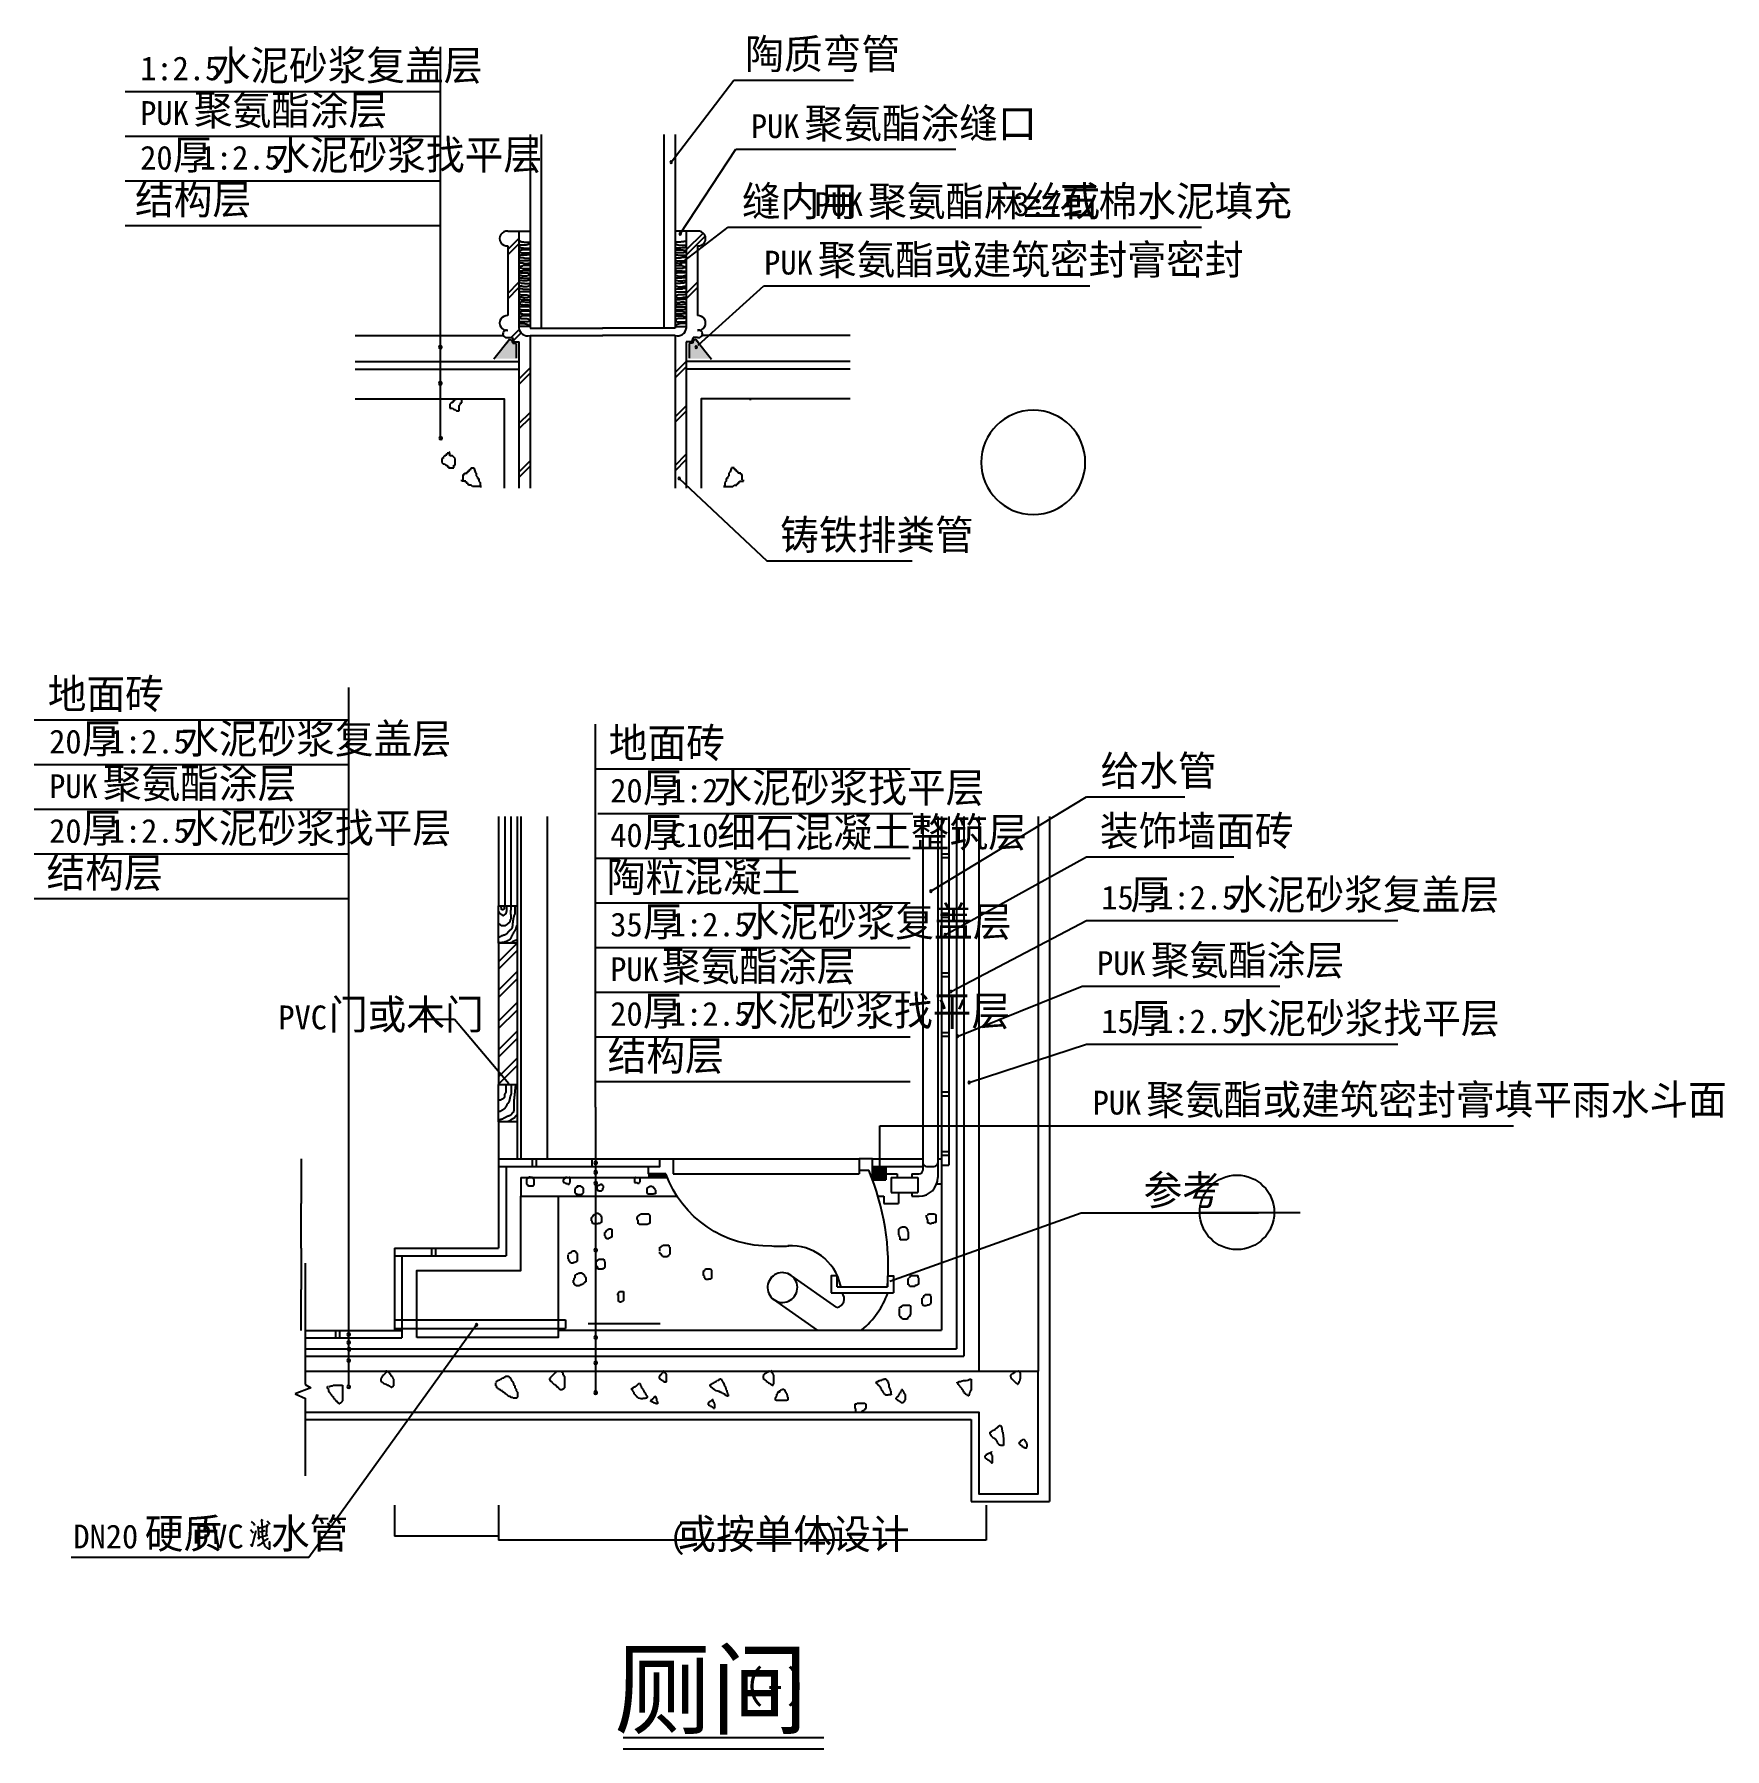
# Model space of a CAD drawing. Header units: metres. Extents: x 8228 to 30938, y -17394 to 5639.
import ezdxf

# ---------------------------------------------------------------- set-up
doc = ezdxf.new("R2010")
doc.units = ezdxf.units.M
doc.layers.add('PUB_DIM', color=3, linetype='Continuous')
doc.layers.add('PUB_TEXT', color=7, linetype='Continuous')
doc.dimstyles.get("Standard").update_dxf_attribs({"dimtxt": 2.5, "dimasz": 2.5, "dimexe": 1.25, "dimexo": 0.625, "dimtad": 1, "dimcen": 2.5, "dimazin": 3, "dimtfac": 1, "dimtmove": 0, "dimatfit": 3})

msp = doc.modelspace()

# ---------------------------------------------------------------- texts
at = {"layer": 'PUB_TEXT'}
for s, height, p in [('陶质弯管', 400, (17780.24, 5174.05)), ('1:2.5', 320, (9650.7, 5021.17)), ('水泥砂浆复盖层', 400, (10608.82, 5021.17)), ('聚氨酯涂层', 400, (10370.73, 4421.17)), ('PUK', 320, (9650.7, 4421.17)), ('聚氨酯涂缝口', 400, (18574.67, 4244.66)), ('PUK', 320, (17854.64, 4244.66)), ('厚', 400, (10090.35, 3821.17)), ('水泥砂浆找平层', 400, (11409.64, 3821.17)), ('20', 320, (9650.7, 3821.17)), ('1:2.5', 320, (10451.52, 3821.17)), ('结构层', 400, (9581.36, 3221.17)), ('缝内用', 400, (17735, 3196.89)), ('PUK', 320, (18709.51, 3196.89)), ('聚氨酯麻丝或', 400, (19429.54, 3196.89)), ('3:7', 320, (21382.71, 3196.89)), ('石棉水泥填充', 400, (22005.22, 3196.89)), ('聚氨酯或建筑密封膏密封', 400, (18753.46, 2411.38)), ('PUK', 320, (18033.43, 2411.38)), ('铸铁排粪管', 400, (18248.76, -1284.99)), ('地面砖', 400, (8409.35, -3422.59)), ('厚', 400, (8867.66, -4022.59)), ('水泥砂浆复盖层', 400, (10186.96, -4022.59)), ('地面砖', 400, (15946.69, -4080.49)), ('20', 320, (8428.01, -4022.59)), ('1:2.5', 320, (9228.84, -4022.59)), ('给水管', 400, (22551.94, -4454.52)), ('PUK', 320, (8428.01, -4622.59)), ('聚氨酯涂层', 400, (9148.04, -4622.59)), ('20', 320, (15965.36, -4680.49)), ('厚', 400, (16405.01, -4680.49)), ('1:2', 320, (16766.18, -4680.49)), ('水泥砂浆找平层', 400, (17350.59, -4680.49)), ('厚', 400, (8867.66, -5222.59)), ('水泥砂浆找平层', 400, (10186.96, -5222.59)), ('细石混凝土整筑层', 400, (17402.4, -5280.49)), ('装饰墙面砖', 400, (22544.29, -5263.03)), ('20', 320, (8428.01, -5222.59)), ('1:2.5', 320, (9228.84, -5222.59)), ('40', 320, (15965.36, -5280.49)), ('厚', 400, (16405.01, -5280.49)), ('C10', 320, (16766.18, -5280.49)), ('结构层', 400, (8393.35, -5822.59)), ('陶粒混凝土', 400, (15920.02, -5880.49)), ('厚', 400, (22953.84, -6117.72)), ('水泥砂浆复盖层', 400, (24265.14, -6117.72)), ('15', 320, (22562.95, -6117.72)), ('1:2.5', 320, (23315.02, -6117.72)), ('35', 320, (15965.36, -6480.49)), ('厚', 400, (16405.01, -6480.49)), ('1:2.5', 320, (16766.18, -6480.49)), ('水泥砂浆复盖层', 400, (17716.3, -6480.49)), ('聚氨酯涂层', 400, (16658.72, -7080.49)), ('聚氨酯涂层', 400, (23226.6, -6999.79)), ('PUK', 320, (15965.36, -7080.49)), ('PUK', 320, (22506.57, -6999.79)), ('门或木门', 400, (12185.54, -7728.78)), ('20', 320, (15965.36, -7680.49)), ('厚', 400, (16405.01, -7680.49)), ('1:2.5', 320, (16766.18, -7680.49)), ('水泥砂浆找平层', 400, (17698.3, -7680.49)), ('厚', 400, (22953.84, -7779.76)), ('水泥砂浆找平层', 400, (24273.14, -7779.76)), ('PVC', 320, (11507.04, -7728.78)), ('15', 320, (22562.95, -7779.76)), ('1:2.5', 320, (23315.02, -7779.76)), ('结构层', 400, (15930.69, -8280.49)), ('聚氨酯或建筑密封膏填平雨水斗面', 400, (23166.48, -8873.91)), ('PUK', 320, (22446.45, -8873.91)), ('参考', 400, (23130.05, -10089.77)), ('硬质', 400, (9712.18, -14702.14)), ('水管', 400, (11406.72, -14702.14)), ('或按单体设计', 400, (16866.33, -14708.66)), ('DN20', 320, (8753.67, -14702.14)), ('PVC', 320, (10388.02, -14702.14)), ('(', 320, (16763.82, -14708.66)), (')', 320, (18827.5, -14708.66)), ('厕间', 1000, (16020.57, -17093.54)), ('(-)', 400, (17771.91, -16723.01))]:
    msp.add_text(s, height=height, dxfattribs=at).set_placement(p)

# ---------------------------------------------------------------- blocks, each defined once
blk = doc.blocks.new('_DOT')
blk.add_lwpolyline([(-0.05, 0, 1), (0.05, 0, 1)], format="xyb", close=True)
blk = doc.blocks.new('_INDEX')
blk.add_line((-0.5, 0), (0.5, 0))
blk.add_circle((0, 0), 0.5)
blk = doc.blocks.new('_INDEX1')
blk.add_lwpolyline([(-0.5, 0, 1), (0.5, 0, 1)], format="xyb", close=True)
blk = doc.blocks.new('*D1')
for p, q in [((14466.53, -14120.51), (14466.53, -14592.71)), ((21017.53, -14120.51), (21017.53, -14592.71)), ((17740.03, -14592.71), (14466.28, -14592.71)), ((21017.78, -14592.71), (17744.03, -14592.71))]:
    blk.add_line(p, q)
at = {"layer": 'Defpoints'}
for p in [(14466.53, -14120.51), (21017.53, -14120.51), (21017.53, -14592.71)]:
    blk.add_point(p, dxfattribs=at)
at = {"layer": 'PUB_DIM', "insert": (17742.03, -14592.71), "char_height": 1, "attachment_point": 5}
blk.add_mtext('1200', dxfattribs=at)
blk = doc.blocks.new('*D2')
for p, q in [((11812.15, -9470.55), (11812.15, -10070.55)), ((11811.9, -10070.55), (11811.65, -10070.55)), ((11812.15, -10670.55), (11812.15, -10070.55)), ((11812.15, -10070.55), (11812.15, -10070.55)), ((11812.4, -10070.55), (11812.65, -10070.55))]:
    blk.add_line(p, q)
at = {"layer": 'Defpoints'}
for p in [(11812.15, -9470.55), (11812.15, -10070.55), (11812.15, -10670.55)]:
    blk.add_point(p, dxfattribs=at)
at = {"layer": 'PUB_DIM', "insert": (11812.15, -10069.425), "char_height": 1, "attachment_point": 5}
blk.add_mtext('250', dxfattribs=at)
blk = doc.blocks.new('*D3')
for p, q in [((11812.15, -10670.55), (11812.15, -11222.55)), ((11811.9, -11222.55), (11811.65, -11222.55)), ((11812.15, -11774.55), (11812.15, -11222.55)), ((11812.15, -11222.55), (11812.15, -11222.55)), ((11812.4, -11222.55), (11812.65, -11222.55))]:
    blk.add_line(p, q)
at = {"layer": 'Defpoints'}
for p in [(11812.15, -10670.55), (11812.15, -11222.55), (11812.15, -11774.55)]:
    blk.add_point(p, dxfattribs=at)
at = {"layer": 'PUB_DIM', "insert": (11812.15, -11221.425), "char_height": 1, "attachment_point": 5}
blk.add_mtext('250', dxfattribs=at)
blk = doc.blocks.new('*D4')
for p, q in [((13066.53, -14120.51), (13066.53, -14539.51)), ((14466.53, -14120.51), (14466.53, -14539.51)), ((13765.03, -14539.51), (13066.28, -14539.51)), ((14466.78, -14539.51), (13768.03, -14539.51))]:
    blk.add_line(p, q)
at = {"layer": 'Defpoints'}
for p in [(13066.53, -14120.51), (14466.53, -14120.51), (14466.53, -14539.51)]:
    blk.add_point(p, dxfattribs=at)
at = {"layer": 'PUB_DIM', "insert": (13766.53, -14539.51), "char_height": 1, "attachment_point": 5}
blk.add_mtext('250', dxfattribs=at)

# ---------------------------------------------------------------- dimensions: what is measured, and where the dimension line sits
at = {"layer": 'PUB_DIM'}
for base, p1, p2, text, picture, middle in [((11812.15, -10070.55), (11812.15, -10670.55), (11812.15, -9470.55), '250', '*D2', (11812.15, -10069.425)), ((11812.15, -11222.55), (11812.15, -11774.55), (11812.15, -10670.55), '250', '*D3', (11812.15, -11221.425)), ((14466.53, -14539.51), (14466.53, -14120.51), (13066.53, -14120.51), '250', '*D4', (13766.53, -14539.51)), ((21017.53, -14592.71), (21017.53, -14120.51), (14466.53, -14120.51), '1200', '*D1', (17742.03, -14592.71))]:
    dim = msp.add_linear_dim(base=base, p1=p1, p2=p2, text=text, dimstyle='Standard', dxfattribs=at)
    dim.commit()
    dim.dimension.update_dxf_attribs({"geometry": picture, "text_midpoint": middle})

# ---------------------------------------------------------------- linework, layer by layer
for p, q in [((14889.33, 4291.82), (14889.33, 1691.82)), ((15039.33, 4291.82), (15039.33, 1691.82)), ((16687.62, 4291.82), (16687.62, 1691.82)), ((16837.62, 4291.82), (16837.62, 1691.82)), ((14589.33, 2991.82), (14889.33, 2991.82)), ((14589.33, 2795.05), (14589.33, 1859.57)), ((14739.33, 2991.82), (14739.33, 1691.82)), ((17137.62, 2991.82), (16837.62, 2991.82)), ((16987.62, 2991.82), (16987.62, 1691.82)), ((17137.62, 2795.05), (17137.62, 1859.57)), ((14589.33, 1661.62), (14589.33, 1660.51)), ((14889.33, 1691.82), (15864.33, 1691.82)), ((16837.62, 1691.82), (15862.62, 1691.82)), ((17137.62, 1661.62), (17137.62, 1660.51)), ((12539.33, 1591.82), (14528.62, 1591.82)), ((14739.33, 1505.84), (14739.33, -458.18)), ((14889.33, 1591.82), (14889.33, -458.18)), ((14889.33, 1591.82), (15864.33, 1591.82)), ((16837.62, 1591.82), (15862.62, 1591.82)), ((16837.62, 1591.82), (16837.62, -458.18)), ((16987.62, 1505.84), (16987.62, -458.18)), ((19187.62, 1591.82), (17198.34, 1591.82)), ((12539.33, 1141.82), (14739.33, 1141.82)), ((19187.62, 1141.82), (16987.62, 1141.82))]:
    msp.add_line(p, q)
for points in [[(12539.33, 1241.82), (14739.33, 1241.82)], [(19187.62, 1241.82), (16987.62, 1241.82)], [(12539.33, 741.82), (14539.33, 741.82), (14539.33, -458.18)], [(19187.62, 741.82), (17187.62, 741.82), (17187.62, -458.18)]]:
    msp.add_lwpolyline(points)
at = {"layer": 'PUB_DIM'}
for p, q in [((14589.33, 2746.64), (14739.33, 2896.64)), ((14589.33, 2675.93), (14739.33, 2825.93)), ((14745.82, 2874.48), (14745.82, 2860.53)), ((14745.82, 2860.53), (14750.47, 2860.53)), ((14838.84, 2804.76), (14745.82, 2804.76)), ((14745.82, 2804.76), (14745.82, 2776.87)), ((14745.82, 2776.87), (14755.12, 2776.87)), ((14750.47, 2860.53), (14755.12, 2855.88)), ((14755.12, 2855.88), (14773.73, 2855.88)), ((14755.12, 2776.87), (14759.77, 2772.22)), ((14759.77, 2772.22), (14796.98, 2772.22)), ((14773.73, 2855.88), (14773.73, 2851.24)), ((14773.73, 2851.24), (14806.28, 2851.24)), ((14796.98, 2772.22), (14815.59, 2767.57)), ((14806.28, 2851.24), (14810.93, 2846.59)), ((14810.93, 2846.59), (14885.35, 2846.59)), ((14815.59, 2767.57), (14880.7, 2767.57)), ((14843.49, 2809.4), (14838.84, 2804.76)), ((14857.45, 2809.4), (14843.49, 2809.4)), ((14871.4, 2814.05), (14857.45, 2814.05)), ((14857.45, 2814.05), (14857.45, 2809.4)), ((14876.05, 2818.7), (14871.4, 2814.05)), ((14880.7, 2818.7), (14876.05, 2818.7)), ((14885.35, 2823.35), (14880.7, 2823.35)), ((14880.7, 2823.35), (14880.7, 2818.7)), ((14880.7, 2767.57), (14880.7, 2772.22)), ((14880.7, 2772.22), (14889.33, 2772.22)), ((14885.35, 2846.59), (14885.35, 2823.35)), ((16846.26, 2772.22), (16837.62, 2772.22)), ((16841.61, 2846.59), (16841.61, 2823.35)), ((16916.02, 2846.59), (16841.61, 2846.59)), ((16841.61, 2823.35), (16846.26, 2823.35)), ((16846.26, 2823.35), (16846.26, 2818.7)), ((16846.26, 2818.7), (16850.91, 2818.7)), ((16846.26, 2767.57), (16846.26, 2772.22)), ((16911.37, 2767.57), (16846.26, 2767.57)), ((16850.91, 2818.7), (16855.56, 2814.05)), ((16855.56, 2814.05), (16869.51, 2814.05)), ((16869.51, 2814.05), (16869.51, 2809.4)), ((16869.51, 2809.4), (16883.47, 2809.4)), ((16883.47, 2809.4), (16888.12, 2804.76)), ((16888.12, 2804.76), (16981.14, 2804.76)), ((16929.98, 2772.22), (16911.37, 2767.57)), ((16920.68, 2851.24), (16916.02, 2846.59)), ((16953.23, 2851.24), (16920.68, 2851.24)), ((16967.19, 2772.22), (16929.98, 2772.22)), ((16953.23, 2855.88), (16953.23, 2851.24)), ((16971.84, 2855.88), (16953.23, 2855.88)), ((16971.84, 2776.87), (16967.19, 2772.22)), ((16976.49, 2860.53), (16971.84, 2855.88)), ((16981.14, 2776.87), (16971.84, 2776.87)), ((16981.14, 2860.53), (16976.49, 2860.53)), ((16981.14, 2804.76), (16981.14, 2776.87)), ((16991.21, 2746.64), (17213.82, 2969.26)), ((16991.21, 2675.93), (17242, 2926.73)), ((14750.47, 2590.95), (14739.33, 2590.95)), ((14745.82, 2725.74), (14741.17, 2725.74)), ((14741.17, 2725.74), (14741.17, 2716.44)), ((14741.17, 2716.44), (14745.82, 2716.44)), ((14741.17, 2590.95), (14741.17, 2567.71)), ((14741.17, 2567.71), (14796.98, 2567.71)), ((14764.42, 2735.04), (14745.82, 2735.04)), ((14745.82, 2735.04), (14745.82, 2725.74)), ((14745.82, 2716.44), (14745.82, 2711.8)), ((14745.82, 2711.8), (14759.77, 2711.8)), ((14750.47, 2660.67), (14745.82, 2660.67)), ((14745.82, 2660.67), (14745.82, 2646.72)), ((14745.82, 2646.72), (14750.47, 2642.08)), ((14759.77, 2665.32), (14750.47, 2665.32)), ((14750.47, 2665.32), (14750.47, 2660.67)), ((14750.47, 2642.08), (14801.63, 2642.08)), ((14866.75, 2595.6), (14750.47, 2595.6)), ((14750.47, 2595.6), (14750.47, 2590.95)), ((14759.77, 2711.8), (14759.77, 2707.15)), ((14759.77, 2707.15), (14773.73, 2707.15)), ((14848.14, 2669.96), (14759.77, 2669.96)), ((14759.77, 2669.96), (14759.77, 2665.32)), ((14783.03, 2739.68), (14764.42, 2739.68)), ((14764.42, 2739.68), (14764.42, 2735.04)), ((14773.73, 2707.15), (14773.73, 2702.5)), ((14773.73, 2702.5), (14890, 2702.5)), ((14880.7, 2744.33), (14783.03, 2744.33)), ((14783.03, 2744.33), (14783.03, 2739.68)), ((14796.98, 2567.71), (14801.63, 2563.06)), ((14801.63, 2642.08), (14801.63, 2637.43)), ((14801.63, 2637.43), (14815.59, 2637.43)), ((14801.63, 2563.06), (14810.93, 2563.06)), ((14810.93, 2563.06), (14815.59, 2558.41)), ((14815.59, 2637.43), (14815.59, 2632.78)), ((14815.59, 2632.78), (14876.05, 2632.78)), ((14815.59, 2558.41), (14857.45, 2558.41)), ((14852.79, 2674.61), (14848.14, 2669.96)), ((14890, 2674.61), (14852.79, 2674.61)), ((14857.45, 2558.41), (14857.45, 2563.06)), ((14857.45, 2563.06), (14885.35, 2563.06)), ((14871.4, 2600.24), (14866.75, 2595.6)), ((14880.7, 2600.24), (14871.4, 2600.24)), ((14876.05, 2632.78), (14876.05, 2628.13)), ((14876.05, 2628.13), (14880.7, 2628.13)), ((14885.35, 2748.98), (14880.7, 2744.33)), ((14880.7, 2628.13), (14880.7, 2623.48)), ((14880.7, 2623.48), (14885.35, 2623.48)), ((14889.33, 2604.89), (14880.7, 2604.89)), ((14880.7, 2604.89), (14880.7, 2600.24)), ((14885.35, 2535.17), (14880.7, 2535.17)), ((14880.7, 2535.17), (14880.7, 2530.52)), ((14889.33, 2748.98), (14885.35, 2748.98)), ((14885.35, 2623.48), (14885.35, 2618.84)), ((14885.35, 2618.84), (14889.33, 2618.84)), ((14885.35, 2563.06), (14885.35, 2535.17)), ((14890, 2702.5), (14890, 2674.61)), ((16836.96, 2702.5), (16836.96, 2674.61)), ((16953.23, 2702.5), (16836.96, 2702.5)), ((16836.96, 2674.61), (16874.16, 2674.61)), ((16837.62, 2748.98), (16841.61, 2748.98)), ((16841.61, 2618.84), (16837.62, 2618.84)), ((16837.62, 2604.89), (16846.26, 2604.89)), ((16841.61, 2748.98), (16846.26, 2744.33)), ((16841.61, 2623.48), (16841.61, 2618.84)), ((16846.26, 2623.48), (16841.61, 2623.48)), ((16841.61, 2563.06), (16841.61, 2535.17)), ((16869.51, 2563.06), (16841.61, 2563.06)), ((16841.61, 2535.17), (16846.26, 2535.17)), ((16846.26, 2744.33), (16943.93, 2744.33)), ((16846.26, 2628.13), (16846.26, 2623.48)), ((16850.91, 2628.13), (16846.26, 2628.13)), ((16846.26, 2604.89), (16846.26, 2600.24)), ((16846.26, 2600.24), (16855.56, 2600.24)), ((16846.26, 2535.17), (16846.26, 2530.52)), ((16850.91, 2632.78), (16850.91, 2628.13)), ((16911.37, 2632.78), (16850.91, 2632.78)), ((16855.56, 2600.24), (16860.21, 2595.6)), ((16860.21, 2595.6), (16976.49, 2595.6)), ((16869.51, 2558.41), (16869.51, 2563.06)), ((16911.37, 2558.41), (16869.51, 2558.41)), ((16874.16, 2674.61), (16878.82, 2669.96)), ((16878.82, 2669.96), (16967.19, 2669.96)), ((16911.37, 2637.43), (16911.37, 2632.78)), ((16925.33, 2637.43), (16911.37, 2637.43)), ((16916.02, 2563.06), (16911.37, 2558.41)), ((16925.33, 2563.06), (16916.02, 2563.06)), ((16925.33, 2642.08), (16925.33, 2637.43)), ((16976.49, 2642.08), (16925.33, 2642.08)), ((16929.98, 2567.71), (16925.33, 2563.06)), ((16985.79, 2567.71), (16929.98, 2567.71)), ((16943.93, 2744.33), (16943.93, 2739.68)), ((16943.93, 2739.68), (16962.54, 2739.68)), ((16953.23, 2707.15), (16953.23, 2702.5)), ((16967.19, 2707.15), (16953.23, 2707.15)), ((16962.54, 2739.68), (16962.54, 2735.04)), ((16962.54, 2735.04), (16981.14, 2735.04)), ((16967.19, 2711.8), (16967.19, 2707.15)), ((16981.14, 2711.8), (16967.19, 2711.8)), ((16967.19, 2669.96), (16967.19, 2665.32)), ((16967.19, 2665.32), (16976.49, 2665.32)), ((16976.49, 2665.32), (16976.49, 2660.67)), ((16976.49, 2660.67), (16981.14, 2660.67)), ((16981.14, 2646.72), (16976.49, 2642.08)), ((16976.49, 2595.6), (16976.49, 2590.95)), ((16976.49, 2590.95), (16987.62, 2590.95)), ((16981.14, 2735.04), (16981.14, 2725.74)), ((16981.14, 2725.74), (16985.79, 2725.74)), ((16981.14, 2716.44), (16981.14, 2711.8)), ((16985.79, 2716.44), (16981.14, 2716.44)), ((16981.14, 2660.67), (16981.14, 2646.72)), ((16985.79, 2725.74), (16985.79, 2716.44)), ((16985.79, 2590.95), (16985.79, 2567.71)), ((14589.33, 2156.58), (14739.33, 2306.58)), ((14741.17, 2326.01), (14739.33, 2326.01)), ((14739.33, 2312.07), (14741.17, 2312.07)), ((14745.82, 2391.08), (14741.17, 2391.08)), ((14741.17, 2391.08), (14741.17, 2372.49)), ((14741.17, 2372.49), (14750.47, 2372.49)), ((14783.03, 2330.66), (14741.17, 2330.66)), ((14741.17, 2330.66), (14741.17, 2326.01)), ((14741.17, 2312.07), (14741.17, 2307.42)), ((14741.17, 2307.42), (14745.82, 2307.42)), ((14773.73, 2521.23), (14745.82, 2521.23)), ((14745.82, 2521.23), (14745.82, 2502.63)), ((14745.82, 2502.63), (14773.73, 2502.63)), ((14792.33, 2456.15), (14745.82, 2456.15)), ((14745.82, 2456.15), (14745.82, 2437.56)), ((14745.82, 2437.56), (14755.12, 2437.56)), ((14769.07, 2400.38), (14745.82, 2400.38)), ((14745.82, 2400.38), (14745.82, 2391.08)), ((14745.82, 2307.42), (14750.47, 2302.77)), ((14750.47, 2372.49), (14750.47, 2367.84)), ((14750.47, 2367.84), (14796.98, 2367.84)), ((14755.12, 2437.56), (14759.77, 2432.91)), ((14759.77, 2432.91), (14862.1, 2432.91)), ((14769.07, 2395.73), (14769.07, 2400.38)), ((14783.03, 2395.73), (14769.07, 2395.73)), ((14792.33, 2525.87), (14773.73, 2525.87)), ((14773.73, 2525.87), (14773.73, 2521.23)), ((14773.73, 2502.63), (14778.38, 2497.99)), ((14778.38, 2497.99), (14783.03, 2497.99)), ((14783.03, 2497.99), (14783.03, 2493.34)), ((14783.03, 2493.34), (14876.05, 2493.34)), ((14783.03, 2391.08), (14783.03, 2395.73)), ((14843.49, 2391.08), (14783.03, 2391.08)), ((14787.68, 2326.01), (14783.03, 2330.66)), ((14848.14, 2326.01), (14787.68, 2326.01)), ((14880.7, 2530.52), (14792.33, 2530.52)), ((14792.33, 2530.52), (14792.33, 2525.87)), ((14796.98, 2460.8), (14792.33, 2456.15)), ((14876.05, 2460.8), (14796.98, 2460.8)), ((14796.98, 2367.84), (14801.63, 2363.19)), ((14801.63, 2363.19), (14885.35, 2363.19)), ((14848.14, 2395.73), (14843.49, 2391.08)), ((14857.45, 2395.73), (14848.14, 2395.73)), ((14852.79, 2330.66), (14848.14, 2326.01)), ((14866.75, 2330.66), (14852.79, 2330.66)), ((14862.1, 2400.38), (14857.45, 2395.73)), ((14862.1, 2432.91), (14862.1, 2428.27)), ((14862.1, 2428.27), (14880.7, 2428.27)), ((14880.7, 2400.38), (14862.1, 2400.38)), ((14871.4, 2335.31), (14866.75, 2330.66)), ((14885.35, 2335.31), (14871.4, 2335.31)), ((14876.05, 2493.34), (14876.05, 2488.69)), ((14876.05, 2488.69), (14880.7, 2488.69)), ((14885.35, 2465.45), (14876.05, 2465.45)), ((14876.05, 2465.45), (14876.05, 2460.8)), ((14880.7, 2488.69), (14880.7, 2484.04)), ((14880.7, 2484.04), (14885.35, 2484.04)), ((14880.7, 2428.27), (14880.7, 2423.62)), ((14880.7, 2423.62), (14885.35, 2423.62)), ((14885.35, 2405.03), (14880.7, 2400.38)), ((14885.35, 2484.04), (14885.35, 2465.45)), ((14885.35, 2423.62), (14885.35, 2418.97)), ((14885.35, 2418.97), (14889.33, 2418.97)), ((14889.33, 2405.03), (14885.35, 2405.03)), ((14885.35, 2363.19), (14885.35, 2353.9)), ((14885.35, 2353.9), (14890, 2353.9)), ((14890, 2339.95), (14885.35, 2339.95)), ((14885.35, 2339.95), (14885.35, 2335.31)), ((14890, 2353.9), (14890, 2339.95)), ((16836.96, 2353.9), (16836.96, 2339.95)), ((16841.61, 2353.9), (16836.96, 2353.9)), ((16836.96, 2339.95), (16841.61, 2339.95)), ((16841.61, 2418.97), (16837.62, 2418.97)), ((16837.62, 2405.03), (16841.61, 2405.03)), ((16841.61, 2484.04), (16841.61, 2465.45)), ((16846.26, 2484.04), (16841.61, 2484.04)), ((16841.61, 2465.45), (16850.91, 2465.45)), ((16841.61, 2423.62), (16841.61, 2418.97)), ((16846.26, 2423.62), (16841.61, 2423.62)), ((16841.61, 2405.03), (16846.26, 2400.38)), ((16841.61, 2363.19), (16841.61, 2353.9)), ((16925.33, 2363.19), (16841.61, 2363.19)), ((16841.61, 2339.95), (16841.61, 2335.31)), ((16841.61, 2335.31), (16855.56, 2335.31)), ((16846.26, 2530.52), (16934.63, 2530.52)), ((16846.26, 2488.69), (16846.26, 2484.04)), ((16850.91, 2488.69), (16846.26, 2488.69)), ((16846.26, 2428.27), (16846.26, 2423.62)), ((16864.86, 2428.27), (16846.26, 2428.27)), ((16846.26, 2400.38), (16864.86, 2400.38)), ((16850.91, 2493.34), (16850.91, 2488.69)), ((16943.93, 2493.34), (16850.91, 2493.34)), ((16850.91, 2465.45), (16850.91, 2460.8)), ((16850.91, 2460.8), (16929.98, 2460.8)), ((16855.56, 2335.31), (16860.21, 2330.66)), ((16860.21, 2330.66), (16874.16, 2330.66)), ((16864.86, 2432.91), (16864.86, 2428.27)), ((16967.19, 2432.91), (16864.86, 2432.91)), ((16864.86, 2400.38), (16869.51, 2395.73)), ((16869.51, 2395.73), (16878.82, 2395.73)), ((16874.16, 2330.66), (16878.82, 2326.01)), ((16878.82, 2395.73), (16883.47, 2391.08)), ((16878.82, 2326.01), (16939.28, 2326.01)), ((16883.47, 2391.08), (16943.93, 2391.08)), ((16929.98, 2367.84), (16925.33, 2363.19)), ((16929.98, 2460.8), (16934.63, 2456.15)), ((16976.49, 2367.84), (16929.98, 2367.84)), ((16934.63, 2530.52), (16934.63, 2525.87)), ((16934.63, 2525.87), (16953.23, 2525.87)), ((16934.63, 2456.15), (16981.14, 2456.15)), ((16939.28, 2326.01), (16943.93, 2330.66)), ((16943.93, 2497.99), (16943.93, 2493.34)), ((16948.58, 2497.99), (16943.93, 2497.99)), ((16943.93, 2395.73), (16957.88, 2395.73)), ((16943.93, 2391.08), (16943.93, 2395.73)), ((16943.93, 2330.66), (16985.79, 2330.66)), ((16953.23, 2502.63), (16948.58, 2497.99)), ((16953.23, 2525.87), (16953.23, 2521.23)), ((16953.23, 2521.23), (16981.14, 2521.23)), ((16981.14, 2502.63), (16953.23, 2502.63)), ((16957.88, 2400.38), (16981.14, 2400.38)), ((16957.88, 2395.73), (16957.88, 2400.38)), ((16971.84, 2437.56), (16967.19, 2432.91)), ((16981.14, 2437.56), (16971.84, 2437.56)), ((16976.49, 2372.49), (16976.49, 2367.84)), ((16985.79, 2372.49), (16976.49, 2372.49)), ((16981.14, 2307.42), (16976.49, 2302.77)), ((16981.14, 2521.23), (16981.14, 2502.63)), ((16981.14, 2456.15), (16981.14, 2437.56)), ((16981.14, 2400.38), (16981.14, 2391.08)), ((16981.14, 2391.08), (16985.79, 2391.08)), ((16985.79, 2307.42), (16981.14, 2307.42)), ((16985.79, 2391.08), (16985.79, 2372.49)), ((16985.79, 2330.66), (16985.79, 2326.01)), ((16985.79, 2326.01), (16987.62, 2326.01)), ((16987.62, 2312.07), (16985.79, 2312.07)), ((16985.79, 2312.07), (16985.79, 2307.42)), ((16987.84, 2156.58), (17137.84, 2306.58)), ((14589.33, 2085.87), (14739.33, 2235.87)), ((14745.82, 2251.64), (14741.17, 2251.64)), ((14741.17, 2251.64), (14741.17, 2228.4)), ((14741.17, 2228.4), (14750.47, 2228.4)), ((14880.7, 2177.27), (14741.17, 2177.27)), ((14750.47, 2172.62), (14741.17, 2172.62)), ((14741.17, 2172.62), (14741.17, 2149.38)), ((14741.17, 2149.38), (14745.82, 2149.38)), ((14783.03, 2107.55), (14741.17, 2107.55)), ((14741.17, 2107.55), (14741.17, 2084.31)), ((14741.17, 2084.31), (14745.82, 2079.66)), ((14778.38, 2256.29), (14745.82, 2256.29)), ((14745.82, 2256.29), (14745.82, 2251.64)), ((14745.82, 2149.38), (14745.82, 2144.74)), ((14745.82, 2144.74), (14759.77, 2144.74)), ((14745.82, 2079.66), (14764.42, 2079.66)), ((14750.47, 2302.77), (14759.77, 2302.77)), ((14750.47, 2228.4), (14750.47, 2223.75)), ((14750.47, 2223.75), (14783.03, 2223.75)), ((14750.47, 2177.27), (14750.47, 2172.62)), ((14759.77, 2302.77), (14769.07, 2293.47)), ((14759.77, 2144.74), (14764.42, 2140.09)), ((14764.42, 2140.09), (14848.14, 2140.09)), ((14764.42, 2079.66), (14769.07, 2075.02)), ((14769.07, 2293.47), (14810.93, 2293.47)), ((14769.07, 2075.02), (14820.24, 2075.02)), ((14783.03, 2251.64), (14778.38, 2256.29)), ((14796.98, 2251.64), (14783.03, 2251.64)), ((14783.03, 2223.75), (14787.68, 2219.1)), ((14787.68, 2102.9), (14783.03, 2107.55)), ((14787.68, 2219.1), (14792.33, 2219.1)), ((14796.98, 2102.9), (14787.68, 2102.9)), ((14792.33, 2219.1), (14792.33, 2214.46)), ((14792.33, 2214.46), (14866.75, 2214.46)), ((14796.98, 2246.99), (14796.98, 2251.64)), ((14848.14, 2246.99), (14796.98, 2246.99)), ((14806.28, 2098.26), (14796.98, 2102.9)), ((14857.45, 2098.26), (14806.28, 2098.26)), ((14810.93, 2293.47), (14820.24, 2288.83)), ((14820.24, 2288.83), (14889.33, 2288.83)), ((14820.24, 2075.02), (14820.24, 2070.37)), ((14852.79, 2251.64), (14848.14, 2246.99)), ((14848.14, 2140.09), (14848.14, 2135.44)), ((14848.14, 2135.44), (14862.1, 2135.44)), ((14862.1, 2251.64), (14852.79, 2251.64)), ((14862.1, 2102.9), (14857.45, 2098.26)), ((14866.75, 2256.29), (14862.1, 2251.64)), ((14862.1, 2135.44), (14862.1, 2130.79)), ((14862.1, 2130.79), (14871.4, 2130.79)), ((14866.75, 2102.9), (14862.1, 2102.9)), ((14871.4, 2256.29), (14866.75, 2256.29)), ((14866.75, 2214.46), (14885.35, 2209.81)), ((14871.4, 2107.55), (14866.75, 2102.9)), ((14876.05, 2260.94), (14871.4, 2256.29)), ((14871.4, 2130.79), (14871.4, 2121.5)), ((14871.4, 2121.5), (14876.05, 2121.5)), ((14876.05, 2107.55), (14871.4, 2107.55)), ((14889.33, 2265.59), (14876.05, 2265.59)), ((14876.05, 2265.59), (14876.05, 2260.94)), ((14876.05, 2121.5), (14876.05, 2107.55)), ((14885.35, 2181.92), (14880.7, 2177.27)), ((14885.35, 2209.81), (14889.33, 2209.81)), ((14889.33, 2181.92), (14885.35, 2181.92)), ((16906.72, 2288.83), (16837.62, 2288.83)), ((16837.62, 2265.59), (16850.91, 2265.59)), ((16841.61, 2209.81), (16837.62, 2209.81)), ((16837.62, 2181.92), (16841.61, 2181.92)), ((16860.21, 2214.46), (16841.61, 2209.81)), ((16841.61, 2181.92), (16846.26, 2177.27)), ((16846.26, 2177.27), (16985.79, 2177.27)), ((16850.91, 2265.59), (16850.91, 2260.94)), ((16850.91, 2260.94), (16855.56, 2256.29)), ((16850.91, 2121.5), (16850.91, 2107.55)), ((16855.56, 2121.5), (16850.91, 2121.5)), ((16850.91, 2107.55), (16855.56, 2107.55)), ((16855.56, 2256.29), (16860.21, 2256.29)), ((16855.56, 2130.79), (16855.56, 2121.5)), ((16864.86, 2130.79), (16855.56, 2130.79)), ((16855.56, 2107.55), (16860.21, 2102.9)), ((16860.21, 2256.29), (16864.86, 2251.64)), ((16934.63, 2214.46), (16860.21, 2214.46)), ((16860.21, 2102.9), (16864.86, 2102.9)), ((16864.86, 2251.64), (16874.16, 2251.64)), ((16864.86, 2135.44), (16864.86, 2130.79)), ((16878.82, 2135.44), (16864.86, 2135.44)), ((16864.86, 2102.9), (16869.51, 2098.26)), ((16869.51, 2098.26), (16920.68, 2098.26)), ((16874.16, 2251.64), (16878.82, 2246.99)), ((16878.82, 2246.99), (16929.98, 2246.99)), ((16878.82, 2140.09), (16878.82, 2135.44)), ((16962.54, 2140.09), (16878.82, 2140.09)), ((16916.02, 2293.47), (16906.72, 2288.83)), ((16906.72, 2075.02), (16906.72, 2070.37)), ((16957.88, 2075.02), (16906.72, 2075.02)), ((16957.88, 2293.47), (16916.02, 2293.47)), ((16920.68, 2098.26), (16929.98, 2102.9)), ((16929.98, 2251.64), (16943.93, 2251.64)), ((16929.98, 2246.99), (16929.98, 2251.64)), ((16929.98, 2102.9), (16939.28, 2102.9)), ((16934.63, 2219.1), (16934.63, 2214.46)), ((16939.28, 2219.1), (16934.63, 2219.1)), ((16943.93, 2223.75), (16939.28, 2219.1)), ((16939.28, 2102.9), (16943.93, 2107.55)), ((16943.93, 2251.64), (16948.58, 2256.29)), ((16976.49, 2223.75), (16943.93, 2223.75)), ((16943.93, 2107.55), (16985.79, 2107.55)), ((16948.58, 2256.29), (16981.14, 2256.29)), ((16967.19, 2302.77), (16957.88, 2293.47)), ((16962.54, 2079.66), (16957.88, 2075.02)), ((16967.19, 2144.74), (16962.54, 2140.09)), ((16981.14, 2079.66), (16962.54, 2079.66)), ((16976.49, 2302.77), (16967.19, 2302.77)), ((16981.14, 2144.74), (16967.19, 2144.74)), ((16976.49, 2228.4), (16976.49, 2223.75)), ((16985.79, 2228.4), (16976.49, 2228.4)), ((16976.49, 2177.27), (16976.49, 2172.62)), ((16976.49, 2172.62), (16985.79, 2172.62)), ((16981.14, 2256.29), (16981.14, 2251.64)), ((16981.14, 2251.64), (16985.79, 2251.64)), ((16981.14, 2149.38), (16981.14, 2144.74)), ((16985.79, 2149.38), (16981.14, 2149.38)), ((16985.79, 2084.31), (16981.14, 2079.66)), ((16985.79, 2251.64), (16985.79, 2228.4)), ((16985.79, 2172.62), (16985.79, 2149.38)), ((16985.79, 2107.55), (16985.79, 2084.31)), ((16987.84, 2085.87), (17137.84, 2235.87)), ((14745.82, 1968.11), (14741.17, 1968.11)), ((14741.17, 1968.11), (14741.17, 1949.52)), ((14741.17, 1949.52), (14745.82, 1944.87)), ((14750.47, 1972.76), (14745.82, 1968.11)), ((14745.82, 1944.87), (14755.12, 1944.87)), ((14750.47, 1903.04), (14745.82, 1903.04)), ((14745.82, 1903.04), (14745.82, 1893.74)), ((14745.82, 1893.74), (14750.47, 1893.74)), ((14755.12, 2033.18), (14750.47, 2033.18)), ((14750.47, 2033.18), (14750.47, 2019.24)), ((14750.47, 2019.24), (14755.12, 2014.59)), ((14880.7, 1977.41), (14750.47, 1977.41)), ((14750.47, 1977.41), (14750.47, 1972.76)), ((14764.42, 1907.69), (14750.47, 1907.69)), ((14750.47, 1907.69), (14750.47, 1903.04)), ((14750.47, 1893.74), (14750.47, 1889.09)), ((14750.47, 1889.09), (14759.77, 1889.09)), ((14764.42, 2037.83), (14755.12, 2037.83)), ((14755.12, 2037.83), (14755.12, 2033.18)), ((14755.12, 2014.59), (14764.42, 2014.59)), ((14755.12, 1944.87), (14755.12, 1940.22)), ((14755.12, 1940.22), (14769.07, 1940.22)), ((14759.77, 1842.61), (14755.12, 1842.61)), ((14755.12, 1842.61), (14755.12, 1824.02)), ((14759.77, 1889.09), (14764.42, 1884.45)), ((14773.73, 1847.26), (14759.77, 1847.26)), ((14759.77, 1847.26), (14759.77, 1842.61)), ((14815.59, 2042.48), (14764.42, 2042.48)), ((14764.42, 2042.48), (14764.42, 2037.83)), ((14764.42, 2014.59), (14764.42, 2009.94)), ((14764.42, 2009.94), (14792.33, 2009.94)), ((14778.38, 1912.33), (14764.42, 1912.33)), ((14764.42, 1912.33), (14764.42, 1907.69)), ((14764.42, 1884.45), (14792.33, 1884.45)), ((14769.07, 1940.22), (14769.07, 1935.57)), ((14769.07, 1935.57), (14871.4, 1935.57)), ((14783.03, 1851.91), (14773.73, 1851.91)), ((14773.73, 1851.91), (14773.73, 1847.26)), ((14783.03, 1916.98), (14778.38, 1912.33)), ((14876.05, 1916.98), (14783.03, 1916.98)), ((14885.35, 1856.56), (14783.03, 1856.56)), ((14783.03, 1856.56), (14783.03, 1851.91)), ((14792.33, 2009.94), (14792.33, 2005.3)), ((14792.33, 2005.3), (14866.75, 2005.3)), ((14792.33, 1884.45), (14796.98, 1879.8)), ((14796.98, 1879.8), (14885.35, 1879.8)), ((14820.24, 2037.83), (14815.59, 2042.48)), ((14820.24, 2070.37), (14876.05, 2070.37)), ((14876.05, 2037.83), (14820.24, 2037.83)), ((14866.75, 2005.3), (14871.4, 2000.65)), ((14871.4, 2000.65), (14876.05, 2000.65)), ((14871.4, 1935.57), (14871.4, 1926.28)), ((14871.4, 1926.28), (14876.05, 1926.28)), ((14876.05, 2070.37), (14880.7, 2065.72)), ((14880.7, 2042.48), (14876.05, 2037.83)), ((14876.05, 2000.65), (14880.7, 1996)), ((14876.05, 1926.28), (14876.05, 1916.98)), ((14880.7, 2065.72), (14885.35, 2065.72)), ((14885.35, 2042.48), (14880.7, 2042.48)), ((14880.7, 1996), (14880.7, 1977.41)), ((14885.35, 2065.72), (14885.35, 2042.48)), ((14885.35, 1879.8), (14885.35, 1856.56)), ((16841.61, 2065.72), (16841.61, 2042.48)), ((16846.26, 2065.72), (16841.61, 2065.72)), ((16841.61, 2042.48), (16846.26, 2042.48)), ((16841.61, 1879.8), (16841.61, 1856.56)), ((16929.98, 1879.8), (16841.61, 1879.8)), ((16841.61, 1856.56), (16943.93, 1856.56)), ((16850.91, 2070.37), (16846.26, 2065.72)), ((16846.26, 2042.48), (16850.91, 2037.83)), ((16850.91, 2000.65), (16846.26, 1996)), ((16846.26, 1996), (16846.26, 1977.41)), ((16846.26, 1977.41), (16976.49, 1977.41)), ((16906.72, 2070.37), (16850.91, 2070.37)), ((16850.91, 2037.83), (16906.72, 2037.83)), ((16855.56, 2000.65), (16850.91, 2000.65)), ((16850.91, 1926.28), (16850.91, 1916.98)), ((16855.56, 1926.28), (16850.91, 1926.28)), ((16850.91, 1916.98), (16943.93, 1916.98)), ((16860.21, 2005.3), (16855.56, 2000.65)), ((16855.56, 1935.57), (16855.56, 1926.28)), ((16957.88, 1935.57), (16855.56, 1935.57)), ((16934.63, 2005.3), (16860.21, 2005.3)), ((16906.72, 2037.83), (16911.37, 2042.48)), ((16911.37, 2042.48), (16962.54, 2042.48)), ((16934.63, 1884.45), (16929.98, 1879.8)), ((16934.63, 2009.94), (16934.63, 2005.3)), ((16962.54, 2009.94), (16934.63, 2009.94)), ((16962.54, 1884.45), (16934.63, 1884.45)), ((16943.93, 1916.98), (16948.58, 1912.33)), ((16943.93, 1856.56), (16943.93, 1851.91)), ((16943.93, 1851.91), (16953.23, 1851.91)), ((16948.58, 1912.33), (16962.54, 1912.33)), ((16953.23, 1851.91), (16953.23, 1847.26)), ((16953.23, 1847.26), (16967.19, 1847.26)), ((16957.88, 1940.22), (16957.88, 1935.57)), ((16971.84, 1940.22), (16957.88, 1940.22)), ((16962.54, 2042.48), (16962.54, 2037.83)), ((16962.54, 2037.83), (16971.84, 2037.83)), ((16962.54, 2014.59), (16962.54, 2009.94)), ((16971.84, 2014.59), (16962.54, 2014.59)), ((16962.54, 1912.33), (16962.54, 1907.69)), ((16962.54, 1907.69), (16976.49, 1907.69)), ((16967.19, 1889.09), (16962.54, 1884.45)), ((16976.49, 1889.09), (16967.19, 1889.09)), ((16967.19, 1847.26), (16967.19, 1842.61)), ((16967.19, 1842.61), (16971.84, 1842.61)), ((16971.84, 2037.83), (16971.84, 2033.18)), ((16971.84, 2033.18), (16976.49, 2033.18)), ((16976.49, 2019.24), (16971.84, 2014.59)), ((16971.84, 1944.87), (16971.84, 1940.22)), ((16981.14, 1944.87), (16971.84, 1944.87)), ((16971.84, 1842.61), (16971.84, 1824.02)), ((16976.49, 2033.18), (16976.49, 2019.24)), ((16976.49, 1977.41), (16976.49, 1972.76)), ((16976.49, 1972.76), (16981.14, 1968.11)), ((16976.49, 1907.69), (16976.49, 1903.04)), ((16976.49, 1903.04), (16981.14, 1903.04)), ((16976.49, 1893.74), (16976.49, 1889.09)), ((16981.14, 1893.74), (16976.49, 1893.74)), ((16981.14, 1968.11), (16985.79, 1968.11)), ((16985.79, 1949.52), (16981.14, 1944.87)), ((16981.14, 1903.04), (16981.14, 1893.74)), ((16985.79, 1968.11), (16985.79, 1949.52)), ((14634.88, 1565.85), (14742.2, 1673.16)), ((14661.22, 1521.47), (14767.21, 1627.46)), ((14862.1, 1777.54), (14750.47, 1777.54)), ((14750.47, 1777.54), (14750.47, 1754.3)), ((14750.47, 1754.3), (14820.24, 1754.3)), ((14755.12, 1824.02), (14759.77, 1824.02)), ((14871.4, 1712.47), (14755.12, 1712.47)), ((14759.77, 1824.02), (14764.42, 1819.37)), ((14764.42, 1819.37), (14848.14, 1819.37)), ((14820.24, 1754.3), (14820.24, 1749.65)), ((14820.24, 1749.65), (14838.84, 1749.65)), ((14838.84, 1749.65), (14838.84, 1745.01)), ((14838.84, 1745.01), (14852.79, 1745.01)), ((14848.14, 1819.37), (14852.79, 1814.73)), ((14852.79, 1814.73), (14866.75, 1814.73)), ((14852.79, 1745.01), (14857.45, 1740.36)), ((14857.45, 1740.36), (14866.75, 1740.36)), ((14866.75, 1782.19), (14862.1, 1777.54)), ((14866.75, 1814.73), (14866.75, 1810.08)), ((14866.75, 1810.08), (14871.4, 1810.08)), ((14871.4, 1782.19), (14866.75, 1782.19)), ((14866.75, 1740.36), (14866.75, 1735.71)), ((14866.75, 1735.71), (14871.4, 1731.06)), ((14871.4, 1810.08), (14876.05, 1805.43)), ((14880.7, 1786.84), (14871.4, 1786.84)), ((14871.4, 1786.84), (14871.4, 1782.19)), ((14871.4, 1731.06), (14876.05, 1731.06)), ((14876.05, 1717.12), (14871.4, 1717.12)), ((14871.4, 1717.12), (14871.4, 1712.47)), ((14876.05, 1805.43), (14880.7, 1805.43)), ((14876.05, 1731.06), (14876.05, 1717.12)), ((14880.7, 1805.43), (14880.7, 1786.84)), ((16850.91, 1805.43), (16846.26, 1805.43)), ((16846.26, 1805.43), (16846.26, 1786.84)), ((16846.26, 1786.84), (16855.56, 1786.84)), ((16855.56, 1810.08), (16850.91, 1805.43)), ((16850.91, 1731.06), (16850.91, 1717.12)), ((16855.56, 1731.06), (16850.91, 1731.06)), ((16850.91, 1717.12), (16855.56, 1717.12)), ((16860.21, 1810.08), (16855.56, 1810.08)), ((16855.56, 1786.84), (16855.56, 1782.19)), ((16855.56, 1782.19), (16860.21, 1782.19)), ((16860.21, 1735.71), (16855.56, 1731.06)), ((16855.56, 1717.12), (16855.56, 1712.47)), ((16855.56, 1712.47), (16971.84, 1712.47)), ((16860.21, 1814.73), (16860.21, 1810.08)), ((16874.16, 1814.73), (16860.21, 1814.73)), ((16860.21, 1782.19), (16864.86, 1777.54)), ((16860.21, 1740.36), (16860.21, 1735.71)), ((16869.51, 1740.36), (16860.21, 1740.36)), ((16864.86, 1777.54), (16976.49, 1777.54)), ((16874.16, 1745.01), (16869.51, 1740.36)), ((16878.82, 1819.37), (16874.16, 1814.73)), ((16888.12, 1745.01), (16874.16, 1745.01)), ((16962.54, 1819.37), (16878.82, 1819.37)), ((16888.12, 1749.65), (16888.12, 1745.01)), ((16906.72, 1749.65), (16888.12, 1749.65)), ((16906.72, 1754.3), (16906.72, 1749.65)), ((16976.49, 1754.3), (16906.72, 1754.3)), ((16967.19, 1824.02), (16962.54, 1819.37)), ((16971.84, 1824.02), (16967.19, 1824.02)), ((16976.49, 1777.54), (16976.49, 1754.3)), ((14611.56, 1540.33), (14402.33, 1275.89)), ((14574.17, 1493.58), (14609.55, 1540.73)), ((14590.4, 1565.85), (14646.15, 1565.85)), ((14611.56, 1540.33), (14640.81, 1534.49)), ((14640.81, 1534.49), (14656.03, 1488.85)), ((14646.15, 1565.85), (14671.88, 1505.84)), ((14656.03, 1488.85), (14701.69, 1483.78)), ((14671.88, 1505.84), (14740.5, 1505.84)), ((14701.69, 1483.78), (14701.69, 1286.03)), ((17055.08, 1505.84), (16986.46, 1505.84)), ((17070.93, 1488.85), (17025.27, 1483.78)), ((17025.27, 1483.78), (17025.27, 1286.03)), ((17080.81, 1565.85), (17055.08, 1505.84)), ((17086.15, 1534.49), (17070.93, 1488.85)), ((17136.56, 1565.85), (17080.81, 1565.85)), ((17115.39, 1540.33), (17086.15, 1534.49)), ((17115.39, 1540.33), (17324.63, 1275.89)), ((17152.79, 1493.58), (17117.4, 1540.73)), ((14738.96, 1005.87), (14888.96, 1155.87)), ((16838.61, 1095.5), (16988.61, 1245.5)), ((16838.61, 1024.79), (16988.61, 1174.79)), ((14738.96, 935.15), (14888.96, 1085.15)), ((13862.98, 706.98), (13845.11, 706.98)), ((13845.11, 706.98), (13845.11, 689.13)), ((13880.84, 724.83), (13862.98, 724.83)), ((13862.98, 724.83), (13862.98, 706.98)), ((13880.84, 742.68), (13880.84, 724.83)), ((13970.15, 689.13), (13970.15, 742.68)), ((17846.12, 742.68), (17846.12, 724.83)), ((13827.25, 689.13), (13809.39, 671.28)), ((13809.39, 671.28), (13809.39, 617.74)), ((13809.39, 617.74), (13845.11, 617.74)), ((13845.11, 689.13), (13827.25, 689.13)), ((13845.11, 617.74), (13862.98, 599.89)), ((13862.98, 599.89), (13880.84, 599.89)), ((13880.84, 599.89), (13898.7, 582.04)), ((13898.7, 582.04), (13934.42, 582.04)), ((13934.42, 653.43), (13952.28, 671.28)), ((13934.42, 582.04), (13934.42, 653.43)), ((13952.28, 671.28), (13952.28, 689.13)), ((13952.28, 689.13), (13970.15, 689.13)), ((14738.96, 408.87), (14888.96, 558.87)), ((14738.96, 338.15), (14888.96, 488.15)), ((16836.41, 498.5), (16986.41, 648.5)), ((16836.41, 427.79), (16986.41, 577.79)), ((13791.53, 10.84), (13773.67, 10.84)), ((13773.67, 10.84), (13773.67, -7.01)), ((13809.39, 28.69), (13791.53, 10.84)), ((13809.39, -24.86), (13809.39, 10.84)), ((13720.08, -60.56), (13702.22, -60.56)), ((13702.22, -60.56), (13702.22, -114.1)), ((13702.22, -114.1), (13720.08, -131.95)), ((13737.94, -24.86), (13720.08, -42.71)), ((13720.08, -42.71), (13720.08, -60.56)), ((13720.08, -131.95), (13737.94, -131.95)), ((13755.81, -24.86), (13737.94, -24.86)), ((13737.94, -131.95), (13755.81, -149.8)), ((13773.67, -7.01), (13755.81, -7.01)), ((13755.81, -7.01), (13755.81, -24.86)), ((13755.81, -149.8), (13773.67, -149.8)), ((13773.67, -149.8), (13773.67, -167.65)), ((13773.67, -167.65), (13791.53, -167.65)), ((13791.53, -167.65), (13791.53, -185.5)), ((13791.53, -185.5), (13862.98, -185.5)), ((13845.11, -24.86), (13809.39, -24.86)), ((13880.84, -60.56), (13845.11, -24.86)), ((13862.98, -149.8), (13880.84, -149.8)), ((13862.98, -185.5), (13862.98, -149.8)), ((13880.84, -149.8), (13880.84, -60.56)), ((14059.45, -239.05), (14059.45, -221.2)), ((14059.45, -221.2), (14077.32, -221.2)), ((14077.32, -221.2), (14077.32, -203.35)), ((14077.32, -203.35), (14095.18, -203.35)), ((14095.18, -203.35), (14095.18, -185.5)), ((14095.18, -185.5), (14130.9, -185.5)), ((14130.9, -185.5), (14148.76, -239.05)), ((14738.96, -243.67), (14888.96, -93.67)), ((14738.96, -314.38), (14888.96, -164.38)), ((16836.41, -154.03), (16986.41, -4.03)), ((16836.41, -224.74), (16986.41, -74.74)), ((17596.06, -185.5), (17578.2, -239.05)), ((17631.78, -185.5), (17596.06, -185.5)), ((17631.78, -203.35), (17631.78, -185.5)), ((17649.64, -203.35), (17631.78, -203.35)), ((17649.64, -221.2), (17649.64, -203.35)), ((17667.51, -221.2), (17649.64, -221.2)), ((17667.51, -239.05), (17667.51, -221.2)), ((13970.15, -364), (13970.15, -346.15)), ((14023.73, -364), (13970.15, -364)), ((13988.01, -346.15), (13988.01, -274.75)), ((13988.01, -274.75), (14005.87, -274.75)), ((14005.87, -274.75), (14005.87, -256.9)), ((14005.87, -256.9), (14041.59, -256.9)), ((14023.73, -381.85), (14023.73, -364)), ((14041.59, -381.85), (14023.73, -381.85)), ((14041.59, -256.9), (14041.59, -239.05)), ((14041.59, -239.05), (14059.45, -239.05)), ((14041.59, -399.7), (14041.59, -381.85)), ((14059.45, -399.7), (14041.59, -399.7)), ((14059.45, -417.55), (14059.45, -399.7)), ((14095.18, -417.55), (14059.45, -417.55)), ((14113.04, -435.4), (14095.18, -417.55)), ((14238.07, -435.4), (14113.04, -435.4)), ((14148.76, -239.05), (14166.62, -256.9)), ((14166.62, -256.9), (14166.62, -292.6)), ((14166.62, -292.6), (14184.48, -310.45)), ((14184.48, -310.45), (14184.48, -328.3)), ((14184.48, -328.3), (14202.35, -328.3)), ((14202.35, -328.3), (14202.35, -364)), ((14202.35, -364), (14220.21, -381.85)), ((14220.21, -381.85), (14220.21, -435.4)), ((14220.21, -435.4), (14238.07, -435.4)), ((17506.75, -435.4), (17488.89, -435.4)), ((17488.89, -435.4), (17613.92, -435.4)), ((17524.61, -364), (17506.75, -381.85)), ((17506.75, -381.85), (17506.75, -435.4)), ((17542.47, -328.3), (17524.61, -328.3)), ((17524.61, -328.3), (17524.61, -364)), ((17560.34, -292.6), (17542.47, -310.45)), ((17542.47, -310.45), (17542.47, -328.3)), ((17578.2, -239.05), (17560.34, -256.9)), ((17560.34, -256.9), (17560.34, -292.6)), ((17613.92, -435.4), (17631.78, -417.55)), ((17631.78, -417.55), (17667.51, -417.55)), ((17685.37, -239.05), (17667.51, -239.05)), ((17667.51, -417.55), (17667.51, -399.7)), ((17667.51, -399.7), (17685.37, -399.7)), ((17685.37, -256.9), (17685.37, -239.05)), ((17721.09, -256.9), (17685.37, -256.9)), ((17685.37, -399.7), (17685.37, -381.85)), ((17685.37, -381.85), (17703.23, -381.85)), ((17703.23, -381.85), (17703.23, -364)), ((17703.23, -364), (17756.81, -364)), ((17721.09, -274.75), (17721.09, -256.9)), ((17738.95, -274.75), (17721.09, -274.75)), ((17738.95, -346.15), (17738.95, -274.75)), ((17756.81, -364), (17756.81, -346.15)), ((15765.36, -8775.53), (15765.36, -12626.58)), ((19723.04, -11111.14), (22294.39, -10192.54)), ((22294.39, -10192.54), (24673.89, -10192.54)), ((24732.93, -10187.56), (25232.93, -10187.56)), ((24732.93, -10187.56), (24732.93, -10187.56))]:
    msp.add_line(p, q, dxfattribs=at)
for points in [[(13662.48, 1434.54, 1), (13702.73, 1434.54, 1)], [(13662.48, 950.27, 1), (13702.73, 950.27, 1)], [(13669.12, 213.9, 1), (13709.37, 213.9, 1)], [(15749.42, -9521.86, 1), (15789.67, -9521.86, 1)], [(15749.42, -9650.55, 1), (15789.67, -9650.55, 1)], [(15749.42, -9795.33, 1), (15789.67, -9795.33, 1)], [(15749.42, -10696.18, 1), (15789.67, -10696.18, 1)], [(12431.93, -11829.36, 1), (12472.18, -11829.36, 1)], [(12431.93, -11936.44, 1), (12472.18, -11936.44, 1)], [(15749.42, -11870.51, 1), (15789.67, -11870.51, 1)], [(12431.93, -12177.36, 1), (12472.18, -12177.36, 1)], [(12437.29, -12027.45, 1), (12477.54, -12027.45, 1)], [(15749.42, -12208.33, 1), (15789.67, -12208.33, 1)], [(12431.93, -12530.72, 1), (12472.18, -12530.72, 1)], [(15749.42, -12610.5, 1), (15789.67, -12610.5, 1)]]:
    msp.add_lwpolyline(points, format="xyb", close=True, dxfattribs=at)
msp.add_lwpolyline([(15670.62, -11679.26), (16637.98, -11679.26)], dxfattribs=at)
for centre, radius, start, end in [((14579.65, 2894.58), 100, 84.44, 275.56), ((17147.31, 2894.58), 100, 264.44, 95.56), ((14579.65, 1760.04), 100, 84.44, 275.56), ((17147.31, 1760.04), 100, 264.44, 95.56), ((14573.3, 1614.26), 50, 71.3, 288.7), ((14855.51, 1705.47), 117.83, 186, 286.66), ((16871.45, 1705.47), 117.83, 253.34, 354), ((17153.65, 1614.26), 50, 251.3, 108.7)]:
    msp.add_arc(centre, radius, start, end, dxfattribs=at)
for points in [[(14608.51, 1538.37), (14406.48, 1282.39), (14702.31, 1482.49), (14702.31, 1282.39)], [(14610.31, 1540.17), (14639.17, 1536.57), (14655.41, 1489.7), (14700.51, 1484.29)], [(17118.45, 1538.37), (17320.48, 1282.39), (17024.65, 1482.49), (17024.65, 1282.39)], [(17116.65, 1540.17), (17087.78, 1536.57), (17071.55, 1489.7), (17026.45, 1484.29)], [(19488.65, -9571.59), (19670.62, -9571.59), (19488.65, -9750.64), (19670.62, -9750.64)]]:
    msp.add_solid(points, dxfattribs=at)
at = {"layer": 'PUB_TEXT'}
for p, q in [((13684.81, 3071.17), (13684.81, 5471.17)), ((9450.7, 4871.17), (13680.79, 4871.17)), ((16782.75, 3920.39), (17625.58, 5024.05)), ((17625.58, 5024.05), (19233.58, 5024.05)), ((9450.7, 4271.17), (13680.79, 4271.17)), ((16906.97, 2956.03), (17654.64, 4094.66)), ((17654.64, 4094.66), (20608.16, 4094.66)), ((9450.7, 3671.17), (13680.79, 3671.17)), ((9450.7, 3071.17), (13680.79, 3071.17)), ((13684.81, 205.53), (13684.81, 3071.17)), ((16908.95, 2553.14), (17548.33, 3046.89)), ((17548.33, 3046.89), (23907.19, 3046.89)), ((17148.2, 1460.61), (18027.68, 2261.38)), ((18027.68, 2261.38), (22408.29, 2261.38)), ((16891.28, -326.79), (18067.42, -1434.99)), ((18067.42, -1434.99), (20022.09, -1434.99)), ((12454.66, -12528.27), (12454.66, -3135.71)), ((8228.01, -3572.59), (12458.11, -3572.59)), ((15765.36, -8430.49), (15765.36, -3630.49)), ((8228.01, -4172.59), (12458.11, -4172.59)), ((15765.36, -4230.49), (19995.45, -4230.49)), ((20274.21, -5872.03), (22365.27, -4604.52)), ((22365.27, -4604.52), (23685.27, -4604.52)), ((8228.01, -4772.59), (12458.11, -4772.59)), ((15798.51, -4830.49), (20028.61, -4830.49)), ((14466.04, -4870.39), (14466.04, -6070.39)), ((14551.04, -4870.39), (14551.04, -6070.39)), ((14631.04, -4870.39), (14631.04, -6070.39)), ((14716.04, -4870.39), (14716.04, -6070.39)), ((14766.04, -4870.39), (14766.04, -9470.39)), ((15116.04, -4870.39), (15116.04, -9470.39)), ((20166.04, -4870.39), (20166.04, -9620.39)), ((20366.04, -4870.39), (20366.04, -9720.39)), ((20416.04, -4870.39), (20416.04, -11770.39)), ((20516.04, -4870.39), (20516.04, -9554.69)), ((20716.04, -4870.39), (20716.04, -12120.39)), ((21866.04, -4870.39), (21866.04, -14070.39)), ((8228.01, -5372.59), (12458.11, -5372.59)), ((15765.36, -5430.49), (19995.45, -5430.49)), ((20416.04, -5370.39), (20516.04, -5370.39)), ((20416.04, -5420.39), (20516.04, -5420.39)), ((20463.29, -6460.73), (22362.95, -5413.03)), ((22362.95, -5413.03), (24341.62, -5413.03)), ((8228.01, -5972.59), (12458.11, -5972.59)), ((14468.15, -6140.57), (14465.78, -6140.57)), ((14468.15, -6142.94), (14468.15, -6140.57)), ((14470.52, -6142.94), (14468.15, -6142.94)), ((14470.52, -6152.42), (14470.52, -6142.94)), ((14472.9, -6152.42), (14470.52, -6152.42)), ((14472.9, -6159.54), (14472.9, -6152.42)), ((14475.27, -6159.54), (14472.9, -6159.54)), ((14475.27, -6161.91), (14475.27, -6159.54)), ((14477.64, -6161.91), (14475.27, -6161.91)), ((14477.64, -6169.03), (14477.64, -6161.91)), ((14480.02, -6169.03), (14477.64, -6169.03)), ((14480.02, -6171.4), (14480.02, -6169.03)), ((14482.39, -6171.4), (14480.02, -6171.4)), ((14482.39, -6173.77), (14482.39, -6171.4)), ((14487.13, -6173.77), (14482.39, -6173.77)), ((14487.13, -6178.51), (14487.13, -6173.77)), ((14489.51, -6178.51), (14487.13, -6178.51)), ((14489.51, -6180.88), (14489.51, -6178.51)), ((14494.25, -6180.88), (14489.51, -6180.88)), ((14494.25, -6074.17), (14494.25, -6069.42)), ((14496.63, -6074.17), (14494.25, -6074.17)), ((14494.25, -6183.25), (14494.25, -6180.88)), ((14496.63, -6183.25), (14494.25, -6183.25)), ((14496.63, -6081.28), (14496.63, -6074.17)), ((14499, -6081.28), (14496.63, -6081.28)), ((14496.63, -6185.63), (14496.63, -6183.25)), ((14501.37, -6185.63), (14496.63, -6185.63)), ((14499, -6086.02), (14499, -6081.28)), ((14501.37, -6086.02), (14499, -6086.02)), ((14501.37, -6090.77), (14501.37, -6086.02)), ((14503.75, -6090.77), (14501.37, -6090.77)), ((14501.37, -6188), (14501.37, -6185.63)), ((14506.12, -6188), (14501.37, -6188)), ((14503.75, -6100.25), (14503.75, -6090.77)), ((14506.12, -6100.25), (14503.75, -6100.25)), ((14506.12, -6119.22), (14506.12, -6100.25)), ((14508.49, -6119.22), (14506.12, -6119.22)), ((14506.12, -6190.37), (14506.12, -6188)), ((14508.49, -6190.37), (14506.12, -6190.37)), ((14508.49, -6121.6), (14508.49, -6119.22)), ((14529.85, -6121.6), (14508.49, -6121.6)), ((14508.49, -6192.74), (14508.49, -6190.37)), ((14513.24, -6192.74), (14508.49, -6192.74)), ((14513.24, -6197.48), (14513.24, -6192.74)), ((14517.98, -6197.48), (14513.24, -6197.48)), ((14517.98, -6199.85), (14517.98, -6197.48)), ((14522.73, -6199.85), (14517.98, -6199.85)), ((14522.73, -6202.23), (14522.73, -6199.85)), ((14532.22, -6202.23), (14522.73, -6202.23)), ((14529.85, -6119.22), (14529.85, -6121.6)), ((14532.22, -6119.22), (14529.85, -6119.22)), ((14532.22, -6116.85), (14532.22, -6119.22)), ((14534.6, -6116.85), (14532.22, -6116.85)), ((14532.22, -6199.85), (14532.22, -6202.23)), ((14534.6, -6199.85), (14532.22, -6199.85)), ((14534.6, -6114.48), (14534.6, -6116.85)), ((14536.97, -6114.48), (14534.6, -6114.48)), ((14534.6, -6197.48), (14534.6, -6199.85)), ((14539.34, -6197.48), (14534.6, -6197.48)), ((14536.97, -6112.11), (14536.97, -6114.48)), ((14541.72, -6112.11), (14536.97, -6112.11)), ((14539.34, -6195.11), (14539.34, -6197.48)), ((14541.72, -6195.11), (14539.34, -6195.11)), ((14541.72, -6069.42), (14541.72, -6112.11)), ((14541.72, -6192.74), (14541.72, -6195.11)), ((14544.09, -6192.74), (14541.72, -6192.74)), ((14544.09, -6190.37), (14544.09, -6192.74)), ((14548.83, -6190.37), (14544.09, -6190.37)), ((14548.83, -6188), (14548.83, -6190.37)), ((14551.21, -6188), (14548.83, -6188)), ((14551.21, -6185.63), (14551.21, -6188)), ((14555.95, -6185.63), (14551.21, -6185.63)), ((14555.95, -6183.25), (14555.95, -6185.63)), ((14558.33, -6183.25), (14555.95, -6183.25)), ((14558.33, -6178.51), (14558.33, -6183.25)), ((14560.7, -6178.51), (14558.33, -6178.51)), ((14560.7, -6176.14), (14560.7, -6178.51)), ((14563.07, -6176.14), (14560.7, -6176.14)), ((14563.07, -6164.28), (14563.07, -6176.14)), ((14565.45, -6164.28), (14563.07, -6164.28)), ((14565.45, -6152.42), (14565.45, -6164.28)), ((14567.82, -6152.42), (14565.45, -6152.42)), ((14567.82, -6147.68), (14567.82, -6152.42)), ((14570.19, -6147.68), (14567.82, -6147.68)), ((14570.19, -6090.77), (14570.19, -6147.68)), ((14572.57, -6090.77), (14570.19, -6090.77)), ((14572.57, -6069.42), (14572.57, -6090.77)), ((14627.15, -6128.71), (14627.15, -6188)), ((14629.52, -6128.71), (14627.15, -6128.71)), ((14627.15, -6188), (14629.52, -6188)), ((14629.52, -6069.42), (14629.52, -6128.71)), ((14629.52, -6188), (14629.52, -6247.28)), ((14669.86, -6214.08), (14669.86, -6218.83)), ((14672.23, -6214.08), (14669.86, -6214.08)), ((14672.23, -6199.85), (14672.23, -6214.08)), ((14674.61, -6199.85), (14672.23, -6199.85)), ((14674.61, -6192.74), (14674.61, -6199.85)), ((14676.98, -6192.74), (14674.61, -6192.74)), ((14676.98, -6188), (14676.98, -6192.74)), ((14681.73, -6188), (14676.98, -6188)), ((14681.73, -6173.77), (14681.73, -6188)), ((14684.1, -6173.77), (14681.73, -6173.77)), ((14684.1, -6069.42), (14684.1, -6173.77)), ((14716.04, -6070.39), (14716.04, -6070.39)), ((15765.36, -6030.49), (19995.45, -6030.49)), ((20416.04, -6170.39), (20516.04, -6170.39)), ((20416.04, -6170.39), (20516.04, -6170.39)), ((20416.04, -6170.39), (20516.04, -6170.39)), ((14468.15, -6306.57), (14466.04, -6306.57)), ((14468.15, -6308.94), (14468.15, -6306.57)), ((14470.52, -6308.94), (14468.15, -6308.94)), ((14470.52, -6311.31), (14470.52, -6308.94)), ((14475.27, -6311.31), (14470.52, -6311.31)), ((14475.27, -6316.06), (14475.27, -6311.31)), ((14480.02, -6316.06), (14475.27, -6316.06)), ((14480.02, -6318.43), (14480.02, -6316.06)), ((14482.39, -6318.43), (14480.02, -6318.43)), ((14482.39, -6320.8), (14482.39, -6318.43)), ((14487.13, -6320.8), (14482.39, -6320.8)), ((14487.13, -6325.54), (14487.13, -6320.8)), ((14489.51, -6325.54), (14487.13, -6325.54)), ((14489.51, -6327.91), (14489.51, -6325.54)), ((14494.25, -6327.91), (14489.51, -6327.91)), ((14494.25, -6330.29), (14494.25, -6327.91)), ((14496.63, -6330.29), (14494.25, -6330.29)), ((14496.63, -6332.66), (14496.63, -6330.29)), ((14499, -6332.66), (14496.63, -6332.66)), ((14499, -6335.03), (14499, -6332.66)), ((14501.37, -6335.03), (14499, -6335.03)), ((14501.37, -6337.4), (14501.37, -6335.03)), ((14506.12, -6337.4), (14501.37, -6337.4)), ((14506.12, -6339.77), (14506.12, -6337.4)), ((14546.46, -6339.77), (14506.12, -6339.77)), ((14546.46, -6337.4), (14546.46, -6339.77)), ((14558.33, -6337.4), (14546.46, -6337.4)), ((14558.33, -6335.03), (14558.33, -6337.4)), ((14563.07, -6335.03), (14558.33, -6335.03)), ((14563.07, -6330.29), (14563.07, -6335.03)), ((14567.82, -6330.29), (14563.07, -6330.29)), ((14567.82, -6327.91), (14567.82, -6330.29)), ((14570.19, -6327.91), (14567.82, -6327.91)), ((14567.82, -6448.86), (14567.82, -6451.23)), ((14570.19, -6448.86), (14567.82, -6448.86)), ((14570.19, -6325.54), (14570.19, -6327.91)), ((14574.94, -6325.54), (14570.19, -6325.54)), ((14570.19, -6444.12), (14570.19, -6448.86)), ((14574.94, -6444.12), (14570.19, -6444.12)), ((14574.94, -6323.17), (14574.94, -6325.54)), ((14577.31, -6323.17), (14574.94, -6323.17)), ((14574.94, -6441.75), (14574.94, -6444.12)), ((14577.31, -6441.75), (14574.94, -6441.75)), ((14577.31, -6320.8), (14577.31, -6323.17)), ((14582.06, -6320.8), (14577.31, -6320.8)), ((14577.31, -6439.38), (14577.31, -6441.75)), ((14579.68, -6439.38), (14577.31, -6439.38)), ((14579.68, -6437), (14579.68, -6439.38)), ((14582.06, -6437), (14579.68, -6437)), ((14582.06, -6316.06), (14582.06, -6320.8)), ((14586.8, -6316.06), (14582.06, -6316.06)), ((14582.06, -6434.63), (14582.06, -6437)), ((14584.43, -6434.63), (14582.06, -6434.63)), ((14584.43, -6432.26), (14584.43, -6434.63)), ((14586.8, -6432.26), (14584.43, -6432.26)), ((14586.8, -6313.69), (14586.8, -6316.06)), ((14589.18, -6313.69), (14586.8, -6313.69)), ((14586.8, -6429.89), (14586.8, -6432.26)), ((14589.18, -6429.89), (14586.8, -6429.89)), ((14589.18, -6311.31), (14589.18, -6313.69)), ((14593.92, -6311.31), (14589.18, -6311.31)), ((14589.18, -6427.52), (14589.18, -6429.89)), ((14591.55, -6427.52), (14589.18, -6427.52)), ((14591.55, -6425.15), (14591.55, -6427.52)), ((14593.92, -6425.15), (14591.55, -6425.15)), ((14593.92, -6308.94), (14593.92, -6311.31)), ((14596.3, -6308.94), (14593.92, -6308.94)), ((14593.92, -6422.77), (14593.92, -6425.15)), ((14596.3, -6422.77), (14593.92, -6422.77)), ((14596.3, -6304.2), (14596.3, -6308.94)), ((14598.67, -6304.2), (14596.3, -6304.2)), ((14596.3, -6420.4), (14596.3, -6422.77)), ((14598.67, -6420.4), (14596.3, -6420.4)), ((14598.67, -6301.83), (14598.67, -6304.2)), ((14601.04, -6301.83), (14598.67, -6301.83)), ((14598.67, -6415.66), (14598.67, -6420.4)), ((14601.04, -6415.66), (14598.67, -6415.66)), ((14601.04, -6299.46), (14601.04, -6301.83)), ((14605.79, -6299.46), (14601.04, -6299.46)), ((14601.04, -6413.29), (14601.04, -6415.66)), ((14603.42, -6413.29), (14601.04, -6413.29)), ((14603.42, -6410.92), (14603.42, -6413.29)), ((14605.79, -6410.92), (14603.42, -6410.92)), ((14605.79, -6294.71), (14605.79, -6299.46)), ((14610.53, -6294.71), (14605.79, -6294.71)), ((14605.79, -6406.17), (14605.79, -6410.92)), ((14610.53, -6406.17), (14605.79, -6406.17)), ((14610.53, -6287.6), (14610.53, -6294.71)), ((14612.91, -6287.6), (14610.53, -6287.6)), ((14610.53, -6403.8), (14610.53, -6406.17)), ((14612.91, -6403.8), (14610.53, -6403.8)), ((14612.91, -6282.86), (14612.91, -6287.6)), ((14615.28, -6282.86), (14612.91, -6282.86)), ((14612.91, -6401.43), (14612.91, -6403.8)), ((14615.28, -6401.43), (14612.91, -6401.43)), ((14615.28, -6280.49), (14615.28, -6282.86)), ((14617.65, -6280.49), (14615.28, -6280.49)), ((14615.28, -6399.06), (14615.28, -6401.43)), ((14617.65, -6399.06), (14615.28, -6399.06)), ((14617.65, -6273.37), (14617.65, -6280.49)), ((14620.03, -6273.37), (14617.65, -6273.37)), ((14617.65, -6396.69), (14617.65, -6399.06)), ((14624.77, -6396.69), (14617.65, -6396.69)), ((14620.03, -6263.88), (14620.03, -6273.37)), ((14622.4, -6263.88), (14620.03, -6263.88)), ((14622.4, -6254.4), (14622.4, -6263.88)), ((14627.15, -6254.4), (14622.4, -6254.4)), ((14624.77, -6394.32), (14624.77, -6396.69)), ((14627.15, -6394.32), (14624.77, -6394.32)), ((14627.15, -6247.28), (14627.15, -6254.4)), ((14629.52, -6247.28), (14627.15, -6247.28)), ((14627.15, -6391.95), (14627.15, -6394.32)), ((14629.52, -6391.95), (14627.15, -6391.95)), ((14629.52, -6389.57), (14629.52, -6391.95)), ((14631.89, -6389.57), (14629.52, -6389.57)), ((14631.89, -6384.83), (14631.89, -6389.57)), ((14636.64, -6384.83), (14631.89, -6384.83)), ((14636.64, -6382.46), (14636.64, -6384.83)), ((14639.01, -6382.46), (14636.64, -6382.46)), ((14639.01, -6375.34), (14639.01, -6382.46)), ((14641.38, -6375.34), (14639.01, -6375.34)), ((14641.38, -6372.97), (14641.38, -6375.34)), ((14643.76, -6372.97), (14641.38, -6372.97)), ((14643.76, -6363.49), (14643.76, -6372.97)), ((14646.13, -6363.49), (14643.76, -6363.49)), ((14646.13, -6356.37), (14646.13, -6363.49)), ((14648.5, -6356.37), (14646.13, -6356.37)), ((14648.5, -6344.52), (14648.5, -6356.37)), ((14650.88, -6344.52), (14648.5, -6344.52)), ((14650.88, -6316.06), (14650.88, -6344.52)), ((14653.25, -6316.06), (14650.88, -6316.06)), ((14650.88, -6448.86), (14650.88, -6460.72)), ((14653.25, -6448.86), (14650.88, -6448.86)), ((14653.25, -6299.46), (14653.25, -6316.06)), ((14655.62, -6299.46), (14653.25, -6299.46)), ((14653.25, -6446.49), (14653.25, -6448.86)), ((14660.37, -6446.49), (14653.25, -6446.49)), ((14655.62, -6280.49), (14655.62, -6299.46)), ((14658, -6280.49), (14655.62, -6280.49)), ((14658, -6261.51), (14658, -6280.49)), ((14660.37, -6261.51), (14658, -6261.51)), ((14660.37, -6256.77), (14660.37, -6261.51)), ((14662.74, -6256.77), (14660.37, -6256.77)), ((14660.37, -6437), (14660.37, -6446.49)), ((14662.74, -6437), (14660.37, -6437)), ((14662.74, -6235.43), (14662.74, -6256.77)), ((14665.12, -6235.43), (14662.74, -6235.43)), ((14662.74, -6434.63), (14662.74, -6437)), ((14667.49, -6434.63), (14662.74, -6434.63)), ((14665.12, -6218.83), (14665.12, -6235.43)), ((14669.86, -6218.83), (14665.12, -6218.83)), ((14667.49, -6425.15), (14667.49, -6434.63)), ((14672.23, -6425.15), (14667.49, -6425.15)), ((14672.23, -6418.03), (14672.23, -6425.15)), ((14676.98, -6418.03), (14672.23, -6418.03)), ((14676.98, -6410.92), (14676.98, -6418.03)), ((14679.35, -6410.92), (14676.98, -6410.92)), ((14679.35, -6403.8), (14679.35, -6410.92)), ((14684.1, -6403.8), (14679.35, -6403.8)), ((14684.1, -6391.95), (14684.1, -6403.8)), ((14691.22, -6391.95), (14684.1, -6391.95)), ((14691.22, -6384.83), (14691.22, -6391.95)), ((14693.59, -6384.83), (14691.22, -6384.83)), ((14693.59, -6377.72), (14693.59, -6384.83)), ((14695.97, -6377.72), (14693.59, -6377.72)), ((14695.97, -6361.12), (14695.97, -6377.72)), ((14698.34, -6361.12), (14695.97, -6361.12)), ((14698.34, -6358.74), (14698.34, -6361.12)), ((14700.71, -6358.74), (14698.34, -6358.74)), ((14700.71, -6354), (14700.71, -6358.74)), ((14703.08, -6354), (14700.71, -6354)), ((14703.08, -6346.89), (14703.08, -6354)), ((14705.46, -6346.89), (14703.08, -6346.89)), ((14705.46, -6335.03), (14705.46, -6346.89)), ((14712.58, -6335.03), (14705.46, -6335.03)), ((14712.58, -6327.91), (14712.58, -6335.03)), ((14714.95, -6327.91), (14712.58, -6327.91)), ((14714.95, -6323.17), (14714.95, -6327.91)), ((20416.04, -6220.39), (20516.04, -6220.39)), ((20416.04, -6220.39), (20516.04, -6220.39)), ((20416.04, -6220.39), (20516.04, -6220.39)), ((20543.58, -7222.5), (22362.95, -6267.72)), ((22362.95, -6267.72), (26544.29, -6267.72)), ((14465.78, -6491.55), (14465.78, -6493.92)), ((14477.64, -6491.55), (14465.78, -6491.55)), ((14470.52, -6560.32), (14465.78, -6560.32)), ((14466.04, -6570.39), (14466.04, -8470.39)), ((14466.04, -6820.39), (14716.04, -6570.39)), ((14466.04, -6919.39), (14716.04, -6669.39)), ((14470.52, -6557.95), (14470.52, -6560.32)), ((14472.9, -6557.95), (14470.52, -6557.95)), ((14472.9, -6562.69), (14472.9, -6557.95)), ((14477.64, -6562.69), (14472.9, -6562.69)), ((14477.64, -6489.18), (14477.64, -6491.55)), ((14482.39, -6489.18), (14477.64, -6489.18)), ((14477.64, -6565.06), (14477.64, -6562.69)), ((14510.87, -6565.06), (14477.64, -6565.06)), ((14482.39, -6486.8), (14482.39, -6489.18)), ((14487.13, -6486.8), (14482.39, -6486.8)), ((14487.13, -6484.43), (14487.13, -6486.8)), ((14491.88, -6484.43), (14487.13, -6484.43)), ((14491.88, -6482.06), (14491.88, -6484.43)), ((14494.25, -6482.06), (14491.88, -6482.06)), ((14494.25, -6479.69), (14494.25, -6482.06)), ((14499, -6479.69), (14494.25, -6479.69)), ((14499, -6477.32), (14499, -6479.69)), ((14506.12, -6477.32), (14499, -6477.32)), ((14506.12, -6474.95), (14506.12, -6477.32)), ((14515.61, -6474.95), (14506.12, -6474.95)), ((14510.87, -6562.69), (14510.87, -6565.06)), ((14525.1, -6562.69), (14510.87, -6562.69)), ((14515.61, -6472.58), (14515.61, -6474.95)), ((14522.73, -6472.58), (14515.61, -6472.58)), ((14522.73, -6470.2), (14522.73, -6472.58)), ((14529.85, -6470.2), (14522.73, -6470.2)), ((14525.1, -6560.32), (14525.1, -6562.69)), ((14539.34, -6560.32), (14525.1, -6560.32)), ((14529.85, -6467.83), (14529.85, -6470.2)), ((14532.22, -6467.83), (14529.85, -6467.83)), ((14532.22, -6465.46), (14532.22, -6467.83)), ((14544.09, -6465.46), (14532.22, -6465.46)), ((14539.34, -6557.95), (14539.34, -6560.32)), ((14548.83, -6557.95), (14539.34, -6557.95)), ((14544.09, -6463.09), (14544.09, -6465.46)), ((14548.83, -6463.09), (14544.09, -6463.09)), ((14548.83, -6460.72), (14548.83, -6463.09)), ((14555.95, -6460.72), (14548.83, -6460.72)), ((14548.83, -6555.58), (14548.83, -6557.95)), ((14558.33, -6555.58), (14548.83, -6555.58)), ((14555.95, -6458.35), (14555.95, -6460.72)), ((14558.33, -6458.35), (14555.95, -6458.35)), ((14558.33, -6455.98), (14558.33, -6458.35)), ((14563.07, -6455.98), (14558.33, -6455.98)), ((14558.33, -6553.21), (14558.33, -6555.58)), ((14565.45, -6553.21), (14558.33, -6553.21)), ((14563.07, -6453.6), (14563.07, -6455.98)), ((14565.45, -6453.6), (14563.07, -6453.6)), ((14565.45, -6451.23), (14565.45, -6453.6)), ((14567.82, -6451.23), (14565.45, -6451.23)), ((14565.45, -6550.84), (14565.45, -6553.21)), ((14572.57, -6550.84), (14565.45, -6550.84)), ((14572.57, -6548.46), (14572.57, -6550.84)), ((14577.31, -6548.46), (14572.57, -6548.46)), ((14577.31, -6546.09), (14577.31, -6548.46)), ((14584.43, -6546.09), (14577.31, -6546.09)), ((14584.43, -6543.72), (14584.43, -6546.09)), ((14586.8, -6543.72), (14584.43, -6543.72)), ((14586.8, -6541.35), (14586.8, -6543.72)), ((14589.18, -6541.35), (14586.8, -6541.35)), ((14589.18, -6534.23), (14589.18, -6541.35)), ((14601.04, -6534.23), (14589.18, -6534.23)), ((14601.04, -6531.86), (14601.04, -6534.23)), ((14603.42, -6531.86), (14601.04, -6531.86)), ((14603.42, -6529.49), (14603.42, -6531.86)), ((14608.16, -6529.49), (14603.42, -6529.49)), ((14608.16, -6527.12), (14608.16, -6529.49)), ((14610.53, -6527.12), (14608.16, -6527.12)), ((14610.53, -6524.75), (14610.53, -6527.12)), ((14615.28, -6524.75), (14610.53, -6524.75)), ((14615.28, -6522.38), (14615.28, -6524.75)), ((14617.65, -6522.38), (14615.28, -6522.38)), ((14617.65, -6517.63), (14617.65, -6522.38)), ((14620.03, -6517.63), (14617.65, -6517.63)), ((14620.03, -6515.26), (14620.03, -6517.63)), ((14627.15, -6515.26), (14620.03, -6515.26)), ((14627.15, -6505.78), (14627.15, -6515.26)), ((14631.89, -6505.78), (14627.15, -6505.78)), ((14627.15, -6567.44), (14627.15, -6572.18)), ((14634.27, -6567.44), (14627.15, -6567.44)), ((14631.89, -6493.92), (14631.89, -6505.78)), ((14636.64, -6493.92), (14631.89, -6493.92)), ((14634.27, -6565.06), (14634.27, -6567.44)), ((14639.01, -6565.06), (14634.27, -6565.06)), ((14636.64, -6486.8), (14636.64, -6493.92)), ((14639.01, -6486.8), (14636.64, -6486.8)), ((14639.01, -6474.95), (14639.01, -6486.8)), ((14643.76, -6474.95), (14639.01, -6474.95)), ((14639.01, -6562.69), (14639.01, -6565.06)), ((14641.38, -6562.69), (14639.01, -6562.69)), ((14641.38, -6560.32), (14641.38, -6562.69)), ((14646.13, -6560.32), (14641.38, -6560.32)), ((14643.76, -6467.83), (14643.76, -6474.95)), ((14646.13, -6467.83), (14643.76, -6467.83)), ((14646.13, -6460.72), (14646.13, -6467.83)), ((14650.88, -6460.72), (14646.13, -6460.72)), ((14646.13, -6557.95), (14646.13, -6560.32)), ((14650.88, -6557.95), (14646.13, -6557.95)), ((14650.88, -6555.58), (14650.88, -6557.95)), ((14653.25, -6555.58), (14650.88, -6555.58)), ((14653.25, -6550.84), (14653.25, -6555.58)), ((14665.12, -6550.84), (14653.25, -6550.84)), ((14665.12, -6548.46), (14665.12, -6550.84)), ((14667.49, -6548.46), (14665.12, -6548.46)), ((14667.49, -6546.09), (14667.49, -6548.46)), ((14669.86, -6546.09), (14667.49, -6546.09)), ((14669.86, -6543.72), (14669.86, -6546.09)), ((14674.61, -6543.72), (14669.86, -6543.72)), ((14674.61, -6541.35), (14674.61, -6543.72)), ((14679.35, -6541.35), (14674.61, -6541.35)), ((14679.35, -6538.98), (14679.35, -6541.35)), ((14688.85, -6538.98), (14679.35, -6538.98)), ((14688.85, -6536.61), (14688.85, -6538.98)), ((14691.22, -6536.61), (14688.85, -6536.61)), ((14691.22, -6534.23), (14691.22, -6536.61)), ((14700.71, -6534.23), (14691.22, -6534.23)), ((14700.71, -6529.49), (14700.71, -6534.23)), ((14705.46, -6529.49), (14700.71, -6529.49)), ((14705.46, -6527.12), (14705.46, -6529.49)), ((14707.83, -6527.12), (14705.46, -6527.12)), ((14707.83, -6524.75), (14707.83, -6527.12)), ((14710.2, -6524.75), (14707.83, -6524.75)), ((14710.2, -6522.38), (14710.2, -6524.75)), ((14712.58, -6522.38), (14710.2, -6522.38)), ((14712.58, -6520.01), (14712.58, -6522.38)), ((14714.95, -6520.01), (14712.58, -6520.01)), ((14716.04, -6570.39), (14716.04, -8470.39)), ((14716.04, -6570.39), (14716.04, -6570.39)), ((15765.36, -6630.49), (19995.45, -6630.49)), ((14466.04, -7202.23), (14716.04, -6952.23)), ((14466.04, -7301.23), (14716.04, -7051.23)), ((20416.04, -6970.39), (20516.04, -6970.39)), ((20416.04, -7020.39), (20516.04, -7020.39)), ((15765.36, -7230.49), (19995.45, -7230.49)), ((20616.04, -7829.71), (22306.57, -7149.79)), ((22306.57, -7149.79), (24961.42, -7149.79)), ((13873.7, -7596.78), (13373.7, -7596.78)), ((14604.89, -8460.34), (13873.7, -7596.78)), ((14466.04, -7620.7), (14716.04, -7370.7)), ((14466.04, -7719.69), (14716.04, -7469.69)), ((14466.04, -8002.54), (14716.04, -7752.54)), ((15765.36, -7830.49), (19995.45, -7830.49)), ((20416.04, -7770.39), (20516.04, -7770.39)), ((20416.04, -7820.39), (20516.04, -7820.39)), ((14466.04, -8101.53), (14716.04, -7851.53)), ((20786.09, -8443.61), (22362.95, -7929.76)), ((22362.95, -7929.76), (26544.29, -7929.76)), ((14466.04, -8367.14), (14716.04, -8117.14)), ((14466.04, -8466.13), (14716.04, -8216.13)), ((14561.57, -8469.66), (14561.57, -8577.88)), ((14634.46, -8469.66), (14634.46, -8525.85)), ((14686.52, -8509.2), (14686.52, -8538.34)), ((14688.6, -8509.2), (14686.52, -8509.2)), ((14688.6, -8498.8), (14688.6, -8509.2)), ((14692.77, -8498.8), (14688.6, -8498.8)), ((14692.77, -8488.39), (14692.77, -8498.8)), ((14694.85, -8488.39), (14692.77, -8488.39)), ((14694.85, -8482.15), (14694.85, -8488.39)), ((14699.02, -8482.15), (14694.85, -8482.15)), ((14699.02, -8469.66), (14699.02, -8482.15)), ((14716.04, -8470.39), (14716.04, -8470.39)), ((15765.36, -8430.49), (19995.45, -8430.49)), ((15765.36, -8775.53), (15765.36, -8430.49)), ((14467.86, -8671.53), (14465.78, -8671.53)), ((14467.86, -8673.61), (14467.86, -8671.53)), ((14469.94, -8673.61), (14467.86, -8673.61)), ((14469.94, -8675.69), (14469.94, -8673.61)), ((14472.02, -8675.69), (14469.94, -8675.69)), ((14472.02, -8677.77), (14472.02, -8675.69)), ((14474.11, -8677.77), (14472.02, -8677.77)), ((14474.11, -8679.85), (14474.11, -8677.77)), ((14497.01, -8679.85), (14474.11, -8679.85)), ((14497.01, -8677.77), (14497.01, -8679.85)), ((14501.18, -8677.77), (14497.01, -8677.77)), ((14501.18, -8675.69), (14501.18, -8677.77)), ((14505.34, -8675.69), (14501.18, -8675.69)), ((14505.34, -8673.61), (14505.34, -8675.69)), ((14507.43, -8673.61), (14505.34, -8673.61)), ((14507.43, -8669.45), (14507.43, -8673.61)), ((14515.76, -8669.45), (14507.43, -8669.45)), ((14515.76, -8667.37), (14515.76, -8669.45)), ((14519.92, -8667.37), (14515.76, -8667.37)), ((14519.92, -8665.28), (14519.92, -8667.37)), ((14522, -8665.28), (14519.92, -8665.28)), ((14522, -8663.2), (14522, -8665.28)), ((14526.17, -8663.2), (14522, -8663.2)), ((14526.17, -8661.12), (14526.17, -8663.2)), ((14528.25, -8661.12), (14526.17, -8661.12)), ((14528.25, -8659.04), (14528.25, -8661.12)), ((14530.33, -8659.04), (14528.25, -8659.04)), ((14530.33, -8656.96), (14530.33, -8659.04)), ((14532.42, -8656.96), (14530.33, -8656.96)), ((14532.42, -8654.88), (14532.42, -8656.96)), ((14536.58, -8654.88), (14532.42, -8654.88)), ((14536.58, -8648.64), (14536.58, -8654.88)), ((14538.66, -8648.64), (14536.58, -8648.64)), ((14538.66, -8646.55), (14538.66, -8648.64)), ((14540.75, -8646.55), (14538.66, -8646.55)), ((14540.75, -8638.23), (14540.75, -8646.55)), ((14542.83, -8638.23), (14540.75, -8638.23)), ((14542.83, -8631.99), (14542.83, -8638.23)), ((14544.91, -8631.99), (14542.83, -8631.99)), ((14544.91, -8600.77), (14544.91, -8631.99)), ((14546.99, -8600.77), (14544.91, -8600.77)), ((14546.99, -8598.69), (14546.99, -8600.77)), ((14549.08, -8598.69), (14546.99, -8598.69)), ((14549.08, -8594.53), (14549.08, -8598.69)), ((14551.16, -8594.53), (14549.08, -8594.53)), ((14551.16, -8592.45), (14551.16, -8594.53)), ((14553.24, -8592.45), (14551.16, -8592.45)), ((14553.24, -8590.36), (14553.24, -8592.45)), ((14555.32, -8590.36), (14553.24, -8590.36)), ((14555.32, -8586.2), (14555.32, -8590.36)), ((14557.41, -8586.2), (14555.32, -8586.2)), ((14557.41, -8584.12), (14557.41, -8586.2)), ((14559.49, -8584.12), (14557.41, -8584.12)), ((14559.49, -8577.88), (14559.49, -8584.12)), ((14561.57, -8577.88), (14559.49, -8577.88)), ((14569.9, -8746.45), (14569.9, -8758.93)), ((14576.15, -8746.45), (14569.9, -8746.45)), ((14576.15, -8742.28), (14576.15, -8746.45)), ((14578.23, -8742.28), (14576.15, -8742.28)), ((14578.23, -8736.04), (14578.23, -8742.28)), ((14580.31, -8736.04), (14578.23, -8736.04)), ((14580.31, -8729.8), (14580.31, -8736.04)), ((14582.4, -8729.8), (14580.31, -8729.8)), ((14582.4, -8727.72), (14582.4, -8729.8)), ((14588.64, -8727.72), (14582.4, -8727.72)), ((14588.64, -8721.47), (14588.64, -8727.72)), ((14590.73, -8721.47), (14588.64, -8721.47)), ((14590.73, -8719.39), (14590.73, -8721.47)), ((14594.89, -8719.39), (14590.73, -8719.39)), ((14594.89, -8715.23), (14594.89, -8719.39)), ((14596.97, -8715.23), (14594.89, -8715.23)), ((14596.97, -8706.91), (14596.97, -8715.23)), ((14603.22, -8706.91), (14596.97, -8706.91)), ((14603.22, -8700.66), (14603.22, -8706.91)), ((14605.3, -8700.66), (14603.22, -8700.66)), ((14605.3, -8696.5), (14605.3, -8700.66)), ((14607.39, -8696.5), (14605.3, -8696.5)), ((14607.39, -8690.26), (14607.39, -8696.5)), ((14609.47, -8690.26), (14607.39, -8690.26)), ((14609.47, -8686.09), (14609.47, -8690.26)), ((14611.55, -8686.09), (14609.47, -8686.09)), ((14611.55, -8661.12), (14611.55, -8686.09)), ((14615.72, -8661.12), (14611.55, -8661.12)), ((14615.72, -8654.88), (14615.72, -8661.12)), ((14617.8, -8654.88), (14615.72, -8654.88)), ((14617.8, -8638.23), (14617.8, -8654.88)), ((14619.88, -8638.23), (14617.8, -8638.23)), ((14619.88, -8634.07), (14619.88, -8638.23)), ((14621.96, -8634.07), (14619.88, -8634.07)), ((14621.96, -8619.5), (14621.96, -8634.07)), ((14626.13, -8619.5), (14621.96, -8619.5)), ((14626.13, -8617.42), (14626.13, -8619.5)), ((14628.21, -8617.42), (14626.13, -8617.42)), ((14628.21, -8604.93), (14628.21, -8617.42)), ((14630.29, -8604.93), (14628.21, -8604.93)), ((14630.29, -8598.69), (14630.29, -8604.93)), ((14632.38, -8598.69), (14630.29, -8598.69)), ((14632.38, -8525.85), (14632.38, -8598.69)), ((14634.46, -8525.85), (14632.38, -8525.85)), ((14671.94, -8667.37), (14671.94, -8817.2)), ((14674.03, -8667.37), (14671.94, -8667.37)), ((14674.03, -8627.82), (14674.03, -8667.37)), ((14678.19, -8627.82), (14674.03, -8627.82)), ((14678.19, -8594.53), (14678.19, -8627.82)), ((14680.27, -8594.53), (14678.19, -8594.53)), ((14680.27, -8586.2), (14680.27, -8594.53)), ((14682.36, -8586.2), (14680.27, -8586.2)), ((14682.36, -8561.23), (14682.36, -8586.2)), ((14684.44, -8561.23), (14682.36, -8561.23)), ((14684.44, -8538.34), (14684.44, -8561.23)), ((14686.52, -8538.34), (14684.44, -8538.34)), ((20416.04, -8570.39), (20516.04, -8570.39)), ((20416.04, -8620.39), (20516.04, -8620.39)), ((14490.77, -8831.77), (14465.78, -8831.77)), ((14465.78, -8946.23), (14465.78, -8948.31)), ((14480.35, -8946.23), (14465.78, -8946.23)), ((14466.04, -8970.39), (14466.04, -9470.39)), ((14480.35, -8944.15), (14480.35, -8946.23)), ((14490.77, -8944.15), (14480.35, -8944.15)), ((14490.77, -8829.69), (14490.77, -8831.77)), ((14494.93, -8829.69), (14490.77, -8829.69)), ((14490.77, -8942.07), (14490.77, -8944.15)), ((14499.1, -8942.07), (14490.77, -8942.07)), ((14494.93, -8827.61), (14494.93, -8829.69)), ((14499.1, -8827.61), (14494.93, -8827.61)), ((14499.1, -8825.53), (14499.1, -8827.61)), ((14501.18, -8825.53), (14499.1, -8825.53)), ((14499.1, -8939.99), (14499.1, -8942.07)), ((14507.43, -8939.99), (14499.1, -8939.99)), ((14501.18, -8823.45), (14501.18, -8825.53)), ((14505.34, -8823.45), (14501.18, -8823.45)), ((14505.34, -8821.37), (14505.34, -8823.45)), ((14509.51, -8821.37), (14505.34, -8821.37)), ((14507.43, -8937.91), (14507.43, -8939.99)), ((14511.59, -8937.91), (14507.43, -8937.91)), ((14509.51, -8819.29), (14509.51, -8821.37)), ((14511.59, -8819.29), (14509.51, -8819.29)), ((14511.59, -8815.12), (14511.59, -8819.29)), ((14519.92, -8815.12), (14511.59, -8815.12)), ((14511.59, -8935.83), (14511.59, -8937.91)), ((14515.76, -8935.83), (14511.59, -8935.83)), ((14515.76, -8933.75), (14515.76, -8935.83)), ((14522, -8933.75), (14515.76, -8933.75)), ((14519.92, -8813.04), (14519.92, -8815.12)), ((14522, -8813.04), (14519.92, -8813.04)), ((14522, -8810.96), (14522, -8813.04)), ((14526.17, -8810.96), (14522, -8810.96)), ((14522, -8931.67), (14522, -8933.75)), ((14526.17, -8931.67), (14522, -8931.67)), ((14526.17, -8808.88), (14526.17, -8810.96)), ((14528.25, -8808.88), (14526.17, -8808.88)), ((14526.17, -8929.58), (14526.17, -8931.67)), ((14528.25, -8929.58), (14526.17, -8929.58)), ((14528.25, -8806.8), (14528.25, -8808.88)), ((14532.42, -8806.8), (14528.25, -8806.8)), ((14528.25, -8927.5), (14528.25, -8929.58)), ((14532.42, -8927.5), (14528.25, -8927.5)), ((14532.42, -8804.72), (14532.42, -8806.8)), ((14536.58, -8804.72), (14532.42, -8804.72)), ((14532.42, -8925.42), (14532.42, -8927.5)), ((14534.5, -8925.42), (14532.42, -8925.42)), ((14534.5, -8923.34), (14534.5, -8925.42)), ((14542.83, -8923.34), (14534.5, -8923.34)), ((14536.58, -8802.64), (14536.58, -8804.72)), ((14538.66, -8802.64), (14536.58, -8802.64)), ((14538.66, -8800.56), (14538.66, -8802.64)), ((14540.75, -8800.56), (14538.66, -8800.56)), ((14540.75, -8798.47), (14540.75, -8800.56)), ((14542.83, -8798.47), (14540.75, -8798.47)), ((14542.83, -8796.39), (14542.83, -8798.47)), ((14546.99, -8796.39), (14542.83, -8796.39)), ((14542.83, -8921.26), (14542.83, -8923.34)), ((14546.99, -8921.26), (14542.83, -8921.26)), ((14546.99, -8792.23), (14546.99, -8796.39)), ((14551.16, -8792.23), (14546.99, -8792.23)), ((14546.99, -8919.18), (14546.99, -8921.26)), ((14551.16, -8919.18), (14546.99, -8919.18)), ((14551.16, -8783.91), (14551.16, -8792.23)), ((14555.32, -8783.91), (14551.16, -8783.91)), ((14551.16, -8917.1), (14551.16, -8919.18)), ((14555.32, -8917.1), (14551.16, -8917.1)), ((14555.32, -8777.66), (14555.32, -8783.91)), ((14559.49, -8777.66), (14555.32, -8777.66)), ((14555.32, -8915.02), (14555.32, -8917.1)), ((14557.41, -8915.02), (14555.32, -8915.02)), ((14557.41, -8912.94), (14557.41, -8915.02)), ((14563.65, -8912.94), (14557.41, -8912.94)), ((14559.49, -8771.42), (14559.49, -8777.66)), ((14563.65, -8771.42), (14559.49, -8771.42)), ((14563.65, -8765.18), (14563.65, -8771.42)), ((14565.74, -8765.18), (14563.65, -8765.18)), ((14563.65, -8910.85), (14563.65, -8912.94)), ((14567.82, -8910.85), (14563.65, -8910.85)), ((14565.74, -8758.93), (14565.74, -8765.18)), ((14569.9, -8758.93), (14565.74, -8758.93)), ((14567.82, -8908.77), (14567.82, -8910.85)), ((14569.9, -8908.77), (14567.82, -8908.77)), ((14569.9, -8904.61), (14569.9, -8908.77)), ((14578.23, -8904.61), (14569.9, -8904.61)), ((14578.23, -8900.45), (14578.23, -8904.61)), ((14586.56, -8900.45), (14578.23, -8900.45)), ((14586.56, -8898.37), (14586.56, -8900.45)), ((14590.73, -8898.37), (14586.56, -8898.37)), ((14590.73, -8896.29), (14590.73, -8898.37)), ((14596.97, -8896.29), (14590.73, -8896.29)), ((14590.73, -8969.13), (14590.73, -8971.21)), ((14599.06, -8969.13), (14590.73, -8969.13)), ((14596.97, -8894.21), (14596.97, -8896.29)), ((14603.22, -8894.21), (14596.97, -8894.21)), ((14599.06, -8967.04), (14599.06, -8969.13)), ((14601.14, -8967.04), (14599.06, -8967.04)), ((14601.14, -8964.96), (14601.14, -8967.04)), ((14603.22, -8964.96), (14601.14, -8964.96)), ((14603.22, -8892.12), (14603.22, -8894.21)), ((14609.47, -8892.12), (14603.22, -8892.12)), ((14603.22, -8960.8), (14603.22, -8964.96)), ((14613.63, -8960.8), (14603.22, -8960.8)), ((14609.47, -8890.04), (14609.47, -8892.12)), ((14615.72, -8890.04), (14609.47, -8890.04)), ((14613.63, -8958.72), (14613.63, -8960.8)), ((14617.8, -8958.72), (14613.63, -8958.72)), ((14615.72, -8887.96), (14615.72, -8890.04)), ((14619.88, -8887.96), (14615.72, -8887.96)), ((14617.8, -8956.64), (14617.8, -8958.72)), ((14619.88, -8956.64), (14617.8, -8956.64)), ((14619.88, -8885.88), (14619.88, -8887.96)), ((14624.05, -8885.88), (14619.88, -8885.88)), ((14619.88, -8952.48), (14619.88, -8956.64)), ((14626.13, -8952.48), (14619.88, -8952.48)), ((14624.05, -8883.8), (14624.05, -8885.88)), ((14626.13, -8883.8), (14624.05, -8883.8)), ((14626.13, -8881.72), (14626.13, -8883.8)), ((14628.21, -8881.72), (14626.13, -8881.72)), ((14626.13, -8950.4), (14626.13, -8952.48)), ((14630.29, -8950.4), (14626.13, -8950.4)), ((14628.21, -8879.64), (14628.21, -8881.72)), ((14632.38, -8879.64), (14628.21, -8879.64)), ((14630.29, -8946.23), (14630.29, -8950.4)), ((14636.54, -8946.23), (14630.29, -8946.23)), ((14632.38, -8873.39), (14632.38, -8879.64)), ((14636.54, -8873.39), (14632.38, -8873.39)), ((14636.54, -8869.23), (14636.54, -8873.39)), ((14638.62, -8869.23), (14636.54, -8869.23)), ((14636.54, -8944.15), (14636.54, -8946.23)), ((14638.62, -8944.15), (14636.54, -8944.15)), ((14638.62, -8865.07), (14638.62, -8869.23)), ((14642.79, -8865.07), (14638.62, -8865.07)), ((14638.62, -8942.07), (14638.62, -8944.15)), ((14642.79, -8942.07), (14638.62, -8942.07)), ((14642.79, -8858.83), (14642.79, -8865.07)), ((14644.87, -8858.83), (14642.79, -8858.83)), ((14642.79, -8939.99), (14642.79, -8942.07)), ((14644.87, -8939.99), (14642.79, -8939.99)), ((14644.87, -8856.75), (14644.87, -8858.83)), ((14646.95, -8856.75), (14644.87, -8856.75)), ((14644.87, -8937.91), (14644.87, -8939.99)), ((14649.04, -8937.91), (14644.87, -8937.91)), ((14646.95, -8854.66), (14646.95, -8856.75)), ((14651.12, -8854.66), (14646.95, -8854.66)), ((14649.04, -8935.83), (14649.04, -8937.91)), ((14651.12, -8935.83), (14649.04, -8935.83)), ((14651.12, -8852.58), (14651.12, -8854.66)), ((14653.2, -8852.58), (14651.12, -8852.58)), ((14651.12, -8933.75), (14651.12, -8935.83)), ((14653.2, -8933.75), (14651.12, -8933.75)), ((14653.2, -8850.5), (14653.2, -8852.58)), ((14655.28, -8850.5), (14653.2, -8850.5)), ((14653.2, -8931.67), (14653.2, -8933.75)), ((14655.28, -8931.67), (14653.2, -8931.67)), ((14655.28, -8848.42), (14655.28, -8850.5)), ((14657.37, -8848.42), (14655.28, -8848.42)), ((14655.28, -8929.58), (14655.28, -8931.67)), ((14663.61, -8929.58), (14655.28, -8929.58)), ((14657.37, -8846.34), (14657.37, -8848.42)), ((14659.45, -8846.34), (14657.37, -8846.34)), ((14659.45, -8844.26), (14659.45, -8846.34)), ((14663.61, -8844.26), (14659.45, -8844.26)), ((14663.61, -8840.1), (14663.61, -8844.26)), ((14665.7, -8840.1), (14663.61, -8840.1)), ((14663.61, -8927.5), (14663.61, -8929.58)), ((14665.7, -8927.5), (14663.61, -8927.5)), ((14665.7, -8838.02), (14665.7, -8840.1)), ((14667.78, -8838.02), (14665.7, -8838.02)), ((14665.7, -8925.42), (14665.7, -8927.5)), ((14669.86, -8925.42), (14665.7, -8925.42)), ((14667.78, -8825.53), (14667.78, -8838.02)), ((14669.86, -8825.53), (14667.78, -8825.53)), ((14669.86, -8817.2), (14669.86, -8825.53)), ((14671.94, -8817.2), (14669.86, -8817.2)), ((14669.86, -8923.34), (14669.86, -8925.42)), ((14678.19, -8923.34), (14669.86, -8923.34)), ((14678.19, -8912.94), (14678.19, -8923.34)), ((14680.27, -8912.94), (14678.19, -8912.94)), ((14680.27, -8910.85), (14680.27, -8912.94)), ((14682.36, -8910.85), (14680.27, -8910.85)), ((14682.36, -8908.77), (14682.36, -8910.85)), ((14684.44, -8908.77), (14682.36, -8908.77)), ((14684.44, -8906.69), (14684.44, -8908.77)), ((14688.6, -8906.69), (14684.44, -8906.69)), ((14688.6, -8898.37), (14688.6, -8906.69)), ((14692.77, -8898.37), (14688.6, -8898.37)), ((14692.77, -8896.29), (14692.77, -8898.37)), ((14696.93, -8896.29), (14692.77, -8896.29)), ((14696.93, -8892.12), (14696.93, -8896.29)), ((14699.02, -8892.12), (14696.93, -8892.12)), ((14699.02, -8890.04), (14699.02, -8892.12)), ((14701.1, -8890.04), (14699.02, -8890.04)), ((14701.1, -8887.96), (14701.1, -8890.04)), ((14703.18, -8887.96), (14701.1, -8887.96)), ((14703.18, -8885.88), (14703.18, -8887.96)), ((14705.26, -8885.88), (14703.18, -8885.88)), ((14705.26, -8883.8), (14705.26, -8885.88)), ((14707.35, -8883.8), (14705.26, -8883.8)), ((14707.35, -8881.72), (14707.35, -8883.8)), ((14709.43, -8881.72), (14707.35, -8881.72)), ((14709.43, -8879.64), (14709.43, -8881.72)), ((14711.51, -8879.64), (14709.43, -8879.64)), ((14711.51, -8875.48), (14711.51, -8879.64)), ((14715.68, -8875.48), (14711.51, -8875.48)), ((14715.68, -8873.39), (14715.68, -8875.48)), ((14716.04, -8970.39), (14716.04, -9470.39)), ((14716.04, -8970.39), (14716.04, -8970.39)), ((19587.91, -9023.91), (22246.45, -9023.91)), ((19587.91, -9685.59), (19587.91, -9023.91)), ((22246.45, -9023.91), (28098.64, -9023.91)), ((20416.04, -9370.39), (20516.04, -9370.39)), ((20416.04, -9420.39), (20516.04, -9420.39)), ((14466.04, -9470.39), (16629.88, -9470.39)), ((14466.04, -9470.39), (14466.04, -10670.39)), ((14466.04, -9570.39), (16479.88, -9570.39)), ((14566.04, -9570.39), (14566.04, -10770.39)), ((14918.42, -9468.29), (14918.42, -9568.29)), ((14968.42, -9468.29), (14968.42, -9568.29)), ((15718.42, -9468.29), (15718.42, -9568.29)), ((15768.42, -9468.29), (15768.42, -9568.29)), ((16487.76, -9670.26), (16487.76, -9678.65)), ((16493.35, -9673.06), (16493.35, -9670.26)), ((16496.15, -9673.06), (16493.35, -9673.06)), ((16496.15, -9670.26), (16501.75, -9670.26)), ((16496.15, -9698.23), (16496.15, -9673.06)), ((16501.75, -9670.26), (16501.75, -9698.23)), ((16512.95, -9673.06), (16521.34, -9673.06)), ((16512.95, -9678.65), (16512.95, -9673.06)), ((16521.34, -9673.06), (16521.34, -9684.25)), ((16529.74, -9673.06), (16535.34, -9673.06)), ((16529.74, -9678.65), (16529.74, -9673.06)), ((16535.34, -9673.06), (16535.34, -9715.01)), ((16543.73, -9673.06), (16546.53, -9673.06)), ((16543.73, -9675.86), (16543.73, -9673.06)), ((16546.53, -9673.06), (16546.53, -9715.01)), ((16552.13, -9673.06), (16563.33, -9673.06)), ((16552.13, -9687.04), (16552.13, -9673.06)), ((16563.33, -9673.06), (16563.33, -9720.61)), ((16571.72, -9673.06), (16580.12, -9673.06)), ((16571.72, -9675.86), (16571.72, -9673.06)), ((16580.12, -9673.06), (16580.12, -9687.04)), ((16585.72, -9673.06), (16594.11, -9673.06)), ((16585.72, -9675.86), (16585.72, -9673.06)), ((16594.11, -9673.06), (16594.11, -9698.23)), ((16608.11, -9673.06), (16608.11, -9717.81)), ((16608.11, -9675.86), (16608.11, -9673.06)), ((16613.71, -9673.06), (16616.5, -9673.06)), ((16613.71, -9717.81), (16613.71, -9673.06)), ((16616.5, -9673.06), (16616.5, -9717.81)), ((16627.7, -9673.06), (16633.3, -9673.06)), ((16627.7, -9675.86), (16627.7, -9673.06)), ((16633.3, -9673.06), (16633.3, -9687.04)), ((16641.69, -9673.06), (16644.49, -9673.06)), ((16641.69, -9678.65), (16641.69, -9673.06)), ((16644.49, -9673.06), (16644.49, -9687.04)), ((16652.89, -9675.86), (16652.89, -9670.26)), ((16655.69, -9670.26), (16655.69, -9698.23)), ((16661.29, -9675.86), (16664.09, -9673.06)), ((16664.09, -9673.06), (16669.68, -9673.06)), ((16669.68, -9673.06), (16672.48, -9675.86)), ((16678.08, -9675.86), (16680.88, -9673.06)), ((16680.88, -9673.06), (16694.87, -9673.06)), ((16694.87, -9673.06), (16694.87, -9681.45)), ((16711.67, -9673.06), (16714.47, -9673.06)), ((16711.67, -9675.86), (16711.67, -9673.06)), ((16714.47, -9673.06), (16714.47, -9684.25)), ((16809.88, -9470.39), (19309.88, -9470.39)), ((16809.88, -9670.39), (19309.88, -9670.39)), ((19309.88, -9620.39), (19438.59, -9620.39)), ((19489.88, -9470.39), (20166.04, -9470.39)), ((19489.88, -9570.39), (20166.04, -9570.39)), ((19669.88, -9570.39), (19669.88, -9750.39)), ((19669.88, -9670.39), (19819.88, -9670.39)), ((19819.88, -9670.39), (19819.88, -9720.39)), ((20016.04, -9670.39), (20116.04, -9670.39)), ((20016.04, -9670.39), (20016.04, -9720.39)), ((20216.04, -9570.39), (20316.04, -9570.39)), ((20366.04, -9470.39), (20416.04, -9470.39)), ((20416.04, -9554.69), (20516.04, -9554.69)), ((14766.04, -9720.39), (16730.83, -9720.39)), ((14766.04, -9720.39), (14766.04, -9970.39)), ((14846.85, -9739.26), (14840.66, -9745.44)), ((14840.66, -9745.44), (14840.66, -9807.22)), ((14840.66, -9807.22), (14846.85, -9813.4)), ((14853.03, -9739.26), (14846.85, -9739.26)), ((14846.85, -9813.4), (14853.03, -9813.4)), ((14859.21, -9726.9), (14853.03, -9733.08)), ((14853.03, -9733.08), (14853.03, -9739.26)), ((14853.03, -9813.4), (14853.03, -9819.58)), ((14853.03, -9819.58), (14859.21, -9819.58)), ((14865.39, -9726.9), (14859.21, -9726.9)), ((14859.21, -9819.58), (14859.21, -9825.75)), ((14859.21, -9825.75), (14871.57, -9831.93)), ((14871.57, -9720.72), (14865.39, -9726.9)), ((14890.12, -9714.55), (14871.57, -9714.55)), ((14883.94, -9720.72), (14871.57, -9720.72)), ((14871.57, -9831.93), (14927.22, -9831.93)), ((14896.3, -9720.72), (14890.12, -9714.55)), ((14921.03, -9720.72), (14896.3, -9720.72)), ((14921.03, -9726.9), (14921.03, -9720.72)), ((14927.22, -9726.9), (14921.03, -9726.9)), ((14927.22, -9733.08), (14927.22, -9726.9)), ((14939.58, -9733.08), (14927.22, -9733.08)), ((14927.22, -9831.93), (14933.4, -9825.75)), ((14933.4, -9825.75), (14939.58, -9825.75)), ((14939.58, -9745.44), (14939.58, -9733.08)), ((14945.76, -9745.44), (14939.58, -9745.44)), ((14939.58, -9819.58), (14945.76, -9819.58)), ((14939.58, -9825.75), (14939.58, -9819.58)), ((14945.76, -9819.58), (14945.76, -9745.44)), ((15335.25, -9745.44), (15335.25, -9782.51)), ((15341.43, -9745.44), (15335.25, -9745.44)), ((15335.25, -9782.51), (15341.43, -9782.51)), ((15353.8, -9733.08), (15341.43, -9745.44)), ((15341.43, -9782.51), (15341.43, -9788.68)), ((15341.43, -9788.68), (15353.8, -9788.68)), ((15359.98, -9733.08), (15353.8, -9733.08)), ((15353.8, -9788.68), (15359.98, -9794.86)), ((15366.16, -9726.9), (15359.98, -9733.08)), ((15359.98, -9794.86), (15372.34, -9794.86)), ((15366.16, -9720.72), (15366.16, -9726.9)), ((15384.71, -9720.72), (15366.16, -9720.72)), ((15372.34, -9794.86), (15372.34, -9801.04)), ((15372.34, -9801.04), (15390.89, -9801.04)), ((15390.89, -9801.04), (15397.07, -9807.22)), ((15397.07, -9807.22), (15415.62, -9807.22)), ((15421.8, -9720.72), (15415.62, -9720.72)), ((15415.62, -9801.04), (15421.8, -9801.04)), ((15415.62, -9807.22), (15415.62, -9801.04)), ((15421.8, -9726.9), (15421.8, -9720.72)), ((15427.98, -9726.9), (15421.8, -9726.9)), ((15421.8, -9788.68), (15427.98, -9782.51)), ((15421.8, -9801.04), (15421.8, -9788.68)), ((15427.98, -9782.51), (15427.98, -9726.9)), ((15495.99, -9869), (15489.81, -9875.18)), ((15489.81, -9875.18), (15489.81, -9924.61)), ((15502.17, -9862.82), (15495.99, -9869)), ((15502.17, -9856.64), (15502.17, -9862.82)), ((15508.35, -9856.64), (15502.17, -9856.64)), ((15508.35, -9850.47), (15508.35, -9856.64)), ((15533.08, -9850.47), (15508.35, -9850.47)), ((15514.54, -9844.29), (15514.54, -9850.47)), ((15520.72, -9844.29), (15514.54, -9844.29)), ((15520.72, -9838.11), (15520.72, -9844.29)), ((15570.18, -9838.11), (15520.72, -9838.11)), ((15570.18, -9844.29), (15570.18, -9838.11)), ((15582.54, -9844.29), (15570.18, -9844.29)), ((15582.54, -9850.47), (15582.54, -9844.29)), ((15594.91, -9850.47), (15582.54, -9850.47)), ((15594.91, -9856.64), (15594.91, -9850.47)), ((15601.09, -9856.64), (15594.91, -9856.64)), ((15601.09, -9862.82), (15601.09, -9856.64)), ((15607.27, -9862.82), (15601.09, -9862.82)), ((15607.27, -9924.61), (15607.27, -9862.82)), ((15786.56, -9838.11), (15786.56, -9881.36)), ((15792.74, -9838.11), (15786.56, -9838.11)), ((15786.56, -9881.36), (15792.74, -9881.36)), ((15792.74, -9831.93), (15792.74, -9838.11)), ((15805.11, -9831.93), (15792.74, -9831.93)), ((15792.74, -9881.36), (15792.74, -9887.54)), ((15792.74, -9887.54), (15805.11, -9893.71)), ((15805.11, -9825.75), (15805.11, -9831.93)), ((15811.29, -9825.75), (15805.11, -9825.75)), ((15805.11, -9893.71), (15811.29, -9893.71)), ((15823.65, -9819.58), (15811.29, -9825.75)), ((15811.29, -9893.71), (15811.29, -9899.89)), ((15811.29, -9899.89), (15848.38, -9899.89)), ((15829.83, -9819.58), (15823.65, -9819.58)), ((15836.02, -9813.4), (15829.83, -9819.58)), ((15842.2, -9813.4), (15836.02, -9813.4)), ((15854.56, -9813.4), (15842.2, -9813.4)), ((15848.38, -9899.89), (15860.75, -9887.54)), ((15854.56, -9819.58), (15854.56, -9813.4)), ((15860.75, -9819.58), (15854.56, -9819.58)), ((15860.75, -9825.75), (15860.75, -9819.58)), ((15866.93, -9825.75), (15860.75, -9825.75)), ((15860.75, -9887.54), (15866.93, -9881.36)), ((15866.93, -9831.93), (15866.93, -9825.75)), ((15873.11, -9831.93), (15866.93, -9831.93)), ((15866.93, -9862.82), (15873.11, -9856.64)), ((15866.93, -9881.36), (15866.93, -9862.82)), ((15873.11, -9856.64), (15873.11, -9831.93)), ((16299.69, -9726.9), (16293.51, -9733.08)), ((16293.51, -9733.08), (16293.51, -9788.68)), ((16293.51, -9788.68), (16318.24, -9788.68)), ((16299.69, -9720.72), (16299.69, -9726.9)), ((16305.87, -9720.72), (16299.69, -9720.72)), ((16318.24, -9788.68), (16330.6, -9794.86)), ((16330.6, -9794.86), (16355.33, -9794.86)), ((16355.33, -9788.68), (16361.51, -9782.51)), ((16355.33, -9794.86), (16355.33, -9788.68)), ((16361.51, -9776.33), (16367.7, -9776.33)), ((16361.51, -9782.51), (16361.51, -9776.33)), ((16367.7, -9776.33), (16367.7, -9720.72)), ((16460.43, -9869), (16466.61, -9869)), ((16460.43, -9875.18), (16460.43, -9869)), ((16460.43, -9924.61), (16460.43, -9875.18)), ((16466.61, -9856.64), (16472.8, -9856.64)), ((16466.61, -9869), (16466.61, -9856.64)), ((16472.8, -9850.47), (16478.98, -9850.47)), ((16472.8, -9856.64), (16472.8, -9850.47)), ((16478.98, -9850.47), (16485.16, -9844.29)), ((16482.16, -9687.04), (16482.16, -9703.83)), ((16484.96, -9687.04), (16482.16, -9687.04)), ((16482.16, -9703.83), (16484.96, -9706.62)), ((16487.76, -9678.65), (16484.96, -9687.04)), ((16484.96, -9706.62), (16484.96, -9709.42)), ((16484.96, -9709.42), (16487.76, -9709.42)), ((16485.16, -9844.29), (16491.34, -9844.29)), ((16487.76, -9709.42), (16487.76, -9712.22)), ((16487.76, -9712.22), (16490.56, -9712.22)), ((16490.56, -9709.42), (16493.35, -9706.62)), ((16490.56, -9720.61), (16490.56, -9709.42)), ((16490.56, -9712.22), (16490.56, -9720.61)), ((16491.34, -9838.11), (16528.44, -9838.11)), ((16491.34, -9844.29), (16491.34, -9838.11)), ((16493.35, -9698.23), (16496.15, -9698.23)), ((16493.35, -9706.62), (16493.35, -9698.23)), ((16501.75, -9698.23), (16498.95, -9701.03)), ((16498.95, -9701.03), (16498.95, -9717.81)), ((16498.95, -9717.81), (16507.35, -9717.81)), ((16507.35, -9701.03), (16510.15, -9698.23)), ((16507.35, -9717.81), (16507.35, -9701.03)), ((16510.15, -9689.84), (16512.95, -9689.84)), ((16510.15, -9698.23), (16510.15, -9689.84)), ((16515.74, -9678.65), (16512.95, -9678.65)), ((16512.95, -9684.25), (16515.74, -9684.25)), ((16512.95, -9689.84), (16512.95, -9684.25)), ((16515.74, -9684.25), (16515.74, -9678.65)), ((16521.34, -9684.25), (16515.74, -9689.84)), ((16515.74, -9689.84), (16515.74, -9717.81)), ((16515.74, -9717.81), (16524.14, -9717.81)), ((16524.14, -9687.04), (16526.94, -9687.04)), ((16524.14, -9717.81), (16524.14, -9687.04)), ((16526.94, -9678.65), (16529.74, -9678.65)), ((16526.94, -9687.04), (16526.94, -9678.65)), ((16528.44, -9838.11), (16534.62, -9844.29)), ((16532.54, -9715.01), (16532.54, -9720.61)), ((16535.34, -9715.01), (16532.54, -9715.01)), ((16532.54, -9720.61), (16540.93, -9720.61)), ((16534.62, -9844.29), (16540.8, -9844.29)), ((16540.8, -9844.29), (16553.17, -9856.64)), ((16540.93, -9675.86), (16543.73, -9675.86)), ((16540.93, -9720.61), (16540.93, -9675.86)), ((16546.53, -9715.01), (16549.33, -9715.01)), ((16549.33, -9715.01), (16549.33, -9717.81)), ((16549.33, -9717.81), (16554.93, -9717.81)), ((16554.93, -9687.04), (16552.13, -9687.04)), ((16553.17, -9856.64), (16559.35, -9862.82)), ((16554.93, -9717.81), (16554.93, -9687.04)), ((16559.35, -9862.82), (16559.35, -9875.18)), ((16559.35, -9875.18), (16565.53, -9881.36)), ((16563.33, -9717.81), (16566.12, -9717.81)), ((16563.33, -9720.61), (16563.33, -9717.81)), ((16565.53, -9881.36), (16571.71, -9887.54)), ((16566.12, -9689.84), (16568.92, -9687.04)), ((16566.12, -9717.81), (16566.12, -9689.84)), ((16568.92, -9675.86), (16571.72, -9675.86)), ((16568.92, -9687.04), (16568.92, -9675.86)), ((16571.71, -9887.54), (16571.71, -9936.96)), ((16577.32, -9698.23), (16571.72, -9703.83)), ((16571.72, -9703.83), (16571.72, -9720.61)), ((16571.72, -9720.61), (16577.32, -9720.61)), ((16580.12, -9687.04), (16577.32, -9689.84)), ((16577.32, -9689.84), (16577.32, -9698.23)), ((16577.32, -9720.61), (16580.12, -9717.81)), ((16580.12, -9678.65), (16582.92, -9678.65)), ((16580.12, -9717.81), (16580.12, -9678.65)), ((16582.92, -9678.65), (16585.72, -9675.86)), ((16594.11, -9698.23), (16591.31, -9701.03)), ((16591.31, -9701.03), (16591.31, -9717.81)), ((16591.31, -9717.81), (16596.91, -9717.81)), ((16596.91, -9701.03), (16599.71, -9698.23)), ((16596.91, -9717.81), (16596.91, -9701.03)), ((16599.71, -9678.65), (16605.31, -9678.65)), ((16599.71, -9698.23), (16599.71, -9678.65)), ((16605.31, -9675.86), (16608.11, -9675.86)), ((16605.31, -9678.65), (16605.31, -9675.86)), ((16605.31, -9717.81), (16613.71, -9717.81)), ((16608.11, -9717.81), (16605.31, -9717.81)), ((16616.5, -9717.81), (16619.3, -9717.81)), ((16619.3, -9717.81), (16619.3, -9720.61)), ((16619.3, -9720.61), (16622.1, -9720.61)), ((16622.1, -9678.65), (16624.9, -9678.65)), ((16622.1, -9720.61), (16622.1, -9678.65)), ((16624.9, -9675.86), (16627.7, -9675.86)), ((16624.9, -9678.65), (16624.9, -9675.86)), ((16627.7, -9698.23), (16627.7, -9717.81)), ((16630.5, -9698.23), (16627.7, -9698.23)), ((16627.7, -9717.81), (16633.3, -9717.81)), ((16633.3, -9687.04), (16630.5, -9689.84)), ((16630.5, -9689.84), (16630.5, -9698.23)), ((16633.3, -9692.64), (16636.1, -9689.84)), ((16633.3, -9717.81), (16633.3, -9692.64)), ((16636.1, -9689.84), (16638.9, -9687.04)), ((16638.9, -9678.65), (16641.69, -9678.65)), ((16638.9, -9687.04), (16638.9, -9678.65)), ((16638.9, -9692.64), (16638.9, -9717.81)), ((16641.69, -9692.64), (16638.9, -9692.64)), ((16638.9, -9717.81), (16644.49, -9717.81)), ((16641.69, -9687.04), (16641.69, -9692.64)), ((16644.49, -9687.04), (16641.69, -9687.04)), ((16644.49, -9712.22), (16647.29, -9709.42)), ((16644.49, -9717.81), (16644.49, -9712.22)), ((16647.29, -9681.45), (16650.09, -9681.45)), ((16647.29, -9709.42), (16647.29, -9681.45)), ((16650.09, -9675.86), (16652.89, -9675.86)), ((16650.09, -9681.45), (16650.09, -9675.86)), ((16655.69, -9698.23), (16652.89, -9701.03)), ((16652.89, -9701.03), (16652.89, -9717.81)), ((16652.89, -9717.81), (16661.29, -9717.81)), ((16661.29, -9717.81), (16661.29, -9675.86)), ((16672.48, -9675.86), (16672.48, -9717.81)), ((16672.48, -9717.81), (16678.08, -9717.81)), ((16678.08, -9687.04), (16678.08, -9675.86)), ((16680.88, -9687.04), (16678.08, -9687.04)), ((16678.08, -9715.01), (16680.88, -9712.22)), ((16678.08, -9717.81), (16678.08, -9715.01)), ((16680.88, -9712.22), (16680.88, -9687.04)), ((16689.28, -9687.04), (16686.48, -9689.84)), ((16686.48, -9689.84), (16686.48, -9717.81)), ((16686.48, -9717.81), (16694.87, -9717.81)), ((16692.07, -9687.04), (16689.28, -9687.04)), ((16692.07, -9681.45), (16692.07, -9687.04)), ((16694.87, -9681.45), (16692.07, -9681.45)), ((16694.87, -9675.86), (16700.47, -9675.86)), ((16694.87, -9717.81), (16694.87, -9675.86)), ((16700.47, -9675.86), (16700.47, -9701.03)), ((16700.47, -9701.03), (16703.27, -9703.83)), ((16703.27, -9703.83), (16703.27, -9709.42)), ((16703.27, -9709.42), (16706.07, -9709.42)), ((16706.07, -9709.42), (16706.07, -9717.81)), ((16706.07, -9717.81), (16708.87, -9717.81)), ((16708.87, -9675.86), (16711.67, -9675.86)), ((16708.87, -9717.81), (16708.87, -9675.86)), ((16714.47, -9684.25), (16711.67, -9687.04)), ((16711.67, -9687.04), (16711.67, -9717.81)), ((16711.67, -9717.81), (16714.47, -9717.81)), ((16714.47, -9717.81), (16714.47, -9720.61)), ((16714.47, -9720.61), (16717.26, -9720.61)), ((16717.26, -9692.64), (16720.06, -9692.64)), ((16717.26, -9720.61), (16717.26, -9692.64)), ((16720.06, -9692.64), (16722.86, -9695.43)), ((16722.86, -9695.43), (16722.86, -9720.61)), ((16722.86, -9712.22), (16725.66, -9712.22)), ((16722.86, -9720.61), (16722.86, -9712.22)), ((16725.66, -9709.42), (16725.66, -9717.81)), ((16725.66, -9712.22), (16725.66, -9709.42)), ((16725.66, -9717.81), (16729.85, -9718.04)), ((19489.88, -9750.39), (19669.88, -9750.39)), ((19739.88, -9720.39), (20096.04, -9720.39)), ((19739.88, -9720.39), (19739.88, -9920.39)), ((20096.04, -9720.39), (20096.04, -9920.39)), ((20352.14, -9802.62), (20416.04, -9802.62)), ((15266.04, -9970.39), (16864.1, -9970.39)), ((15489.81, -9924.61), (15495.99, -9924.61)), ((15495.99, -9924.61), (15495.99, -9930.78)), ((15495.99, -9930.78), (15502.17, -9930.78)), ((15502.17, -9930.78), (15502.17, -9936.96)), ((15502.17, -9936.96), (15508.35, -9943.14)), ((15508.35, -9943.14), (15526.9, -9943.14)), ((15526.9, -9943.14), (15533.08, -9949.32)), ((15533.08, -9949.32), (15576.36, -9949.32)), ((15576.36, -9943.14), (15588.72, -9943.14)), ((15576.36, -9949.32), (15576.36, -9943.14)), ((15588.72, -9936.96), (15594.91, -9936.96)), ((15588.72, -9943.14), (15588.72, -9936.96)), ((15594.91, -9936.96), (15607.27, -9924.61)), ((16466.61, -9924.61), (16460.43, -9924.61)), ((16466.61, -9936.96), (16466.61, -9924.61)), ((16472.8, -9936.96), (16466.61, -9936.96)), ((16472.8, -9943.14), (16472.8, -9936.96)), ((16546.98, -9943.14), (16472.8, -9943.14)), ((16553.17, -9936.96), (16546.98, -9943.14)), ((16571.71, -9936.96), (16553.17, -9936.96)), ((19560.78, -9970.39), (19639.88, -9970.39)), ((19639.88, -9970.39), (19639.88, -10070.39)), ((19639.88, -10070.39), (19839.88, -10070.39)), ((19739.88, -9920.39), (20096.04, -9920.39)), ((19839.88, -9920.39), (19839.88, -10070.39)), ((20016.04, -9920.39), (20016.04, -9970.39)), ((20016.04, -9970.39), (20116.04, -9970.39)), ((15714.02, -10257.85), (15721.15, -10250.73)), ((15714.02, -10300.58), (15714.02, -10257.85)), ((15721.15, -10300.58), (15714.02, -10300.58)), ((15721.15, -10250.73), (15728.27, -10250.73)), ((15721.15, -10314.82), (15721.15, -10300.58)), ((15728.27, -10321.94), (15721.15, -10314.82)), ((15728.27, -10250.73), (15728.27, -10243.61)), ((15728.27, -10336.19), (15728.27, -10321.94)), ((15735.4, -10336.19), (15728.27, -10336.19)), ((15735.4, -10229.37), (15742.53, -10229.37)), ((15735.4, -10243.61), (15735.4, -10229.37)), ((15742.53, -10343.31), (15735.4, -10336.19)), ((15742.53, -10222.24), (15749.65, -10222.24)), ((15742.53, -10229.37), (15742.53, -10222.24)), ((15799.54, -10343.31), (15742.53, -10343.31)), ((15749.65, -10215.12), (15756.78, -10215.12)), ((15749.65, -10222.24), (15749.65, -10215.12)), ((15756.78, -10208), (15771.03, -10208)), ((15756.78, -10215.12), (15756.78, -10208)), ((15771.03, -10200.88), (15806.66, -10200.88)), ((15771.03, -10208), (15771.03, -10200.88)), ((15806.66, -10336.19), (15799.54, -10343.31)), ((15806.66, -10200.88), (15806.66, -10208)), ((15806.66, -10208), (15820.92, -10208)), ((15828.04, -10336.19), (15806.66, -10336.19)), ((15820.92, -10208), (15820.92, -10215.12)), ((15820.92, -10215.12), (15828.04, -10215.12)), ((15828.04, -10215.12), (15828.04, -10222.24)), ((15828.04, -10222.24), (15835.17, -10229.37)), ((15828.04, -10329.07), (15828.04, -10336.19)), ((15842.29, -10329.07), (15828.04, -10329.07)), ((15835.17, -10229.37), (15842.29, -10236.49)), ((15842.29, -10236.49), (15842.29, -10243.61)), ((15842.29, -10243.61), (15849.42, -10250.73)), ((15849.42, -10314.82), (15842.29, -10321.94)), ((15842.29, -10321.94), (15842.29, -10329.07)), ((15849.42, -10250.73), (15849.42, -10314.82)), ((16326.87, -10279.22), (16326.87, -10257.85)), ((16334, -10279.22), (16326.87, -10279.22)), ((16334, -10243.61), (16341.13, -10236.49)), ((16334, -10257.85), (16334, -10243.61)), ((16334, -10293.46), (16334, -10279.22)), ((16341.13, -10293.46), (16334, -10293.46)), ((16341.13, -10229.37), (16355.38, -10229.37)), ((16341.13, -10236.49), (16341.13, -10229.37)), ((16341.13, -10343.31), (16341.13, -10293.46)), ((16355.38, -10343.31), (16341.13, -10343.31)), ((16355.38, -10222.24), (16362.51, -10222.24)), ((16355.38, -10229.37), (16355.38, -10222.24)), ((16355.38, -10350.43), (16355.38, -10343.31)), ((16462.27, -10350.43), (16355.38, -10350.43)), ((16362.51, -10215.12), (16369.63, -10215.12)), ((16362.51, -10222.24), (16362.51, -10215.12)), ((16369.63, -10215.12), (16376.76, -10208)), ((16376.76, -10208), (16483.65, -10208)), ((16476.52, -10343.31), (16462.27, -10350.43)), ((16483.65, -10343.31), (16476.52, -10343.31)), ((16483.65, -10208), (16483.65, -10215.12)), ((16483.65, -10215.12), (16490.78, -10215.12)), ((16490.78, -10336.19), (16483.65, -10343.31)), ((16490.78, -10215.12), (16490.78, -10222.24)), ((16490.78, -10222.24), (16497.9, -10229.37)), ((16497.9, -10336.19), (16490.78, -10336.19)), ((16497.9, -10229.37), (16497.9, -10336.19)), ((20214.08, -10255.46), (20214.08, -10226.19)), ((20223.84, -10255.46), (20214.08, -10255.46)), ((20223.84, -10216.43), (20243.37, -10216.43)), ((20223.84, -10284.73), (20223.84, -10255.46)), ((20233.6, -10284.73), (20223.84, -10284.73)), ((20233.6, -10333.51), (20233.6, -10284.73)), ((20253.13, -10333.51), (20233.6, -10333.51)), ((20243.37, -10206.67), (20321.48, -10206.67)), ((20243.37, -10216.43), (20243.37, -10206.67)), ((20253.13, -10343.27), (20253.13, -10333.51)), ((20282.42, -10343.27), (20253.13, -10343.27)), ((20282.42, -10333.51), (20282.42, -10343.27)), ((20311.71, -10333.51), (20282.42, -10333.51)), ((20311.71, -10323.76), (20311.71, -10333.51)), ((20341, -10323.76), (20311.71, -10323.76)), ((20321.48, -10206.67), (20331.24, -10216.43)), ((20331.24, -10216.43), (20341, -10216.43)), ((20341, -10216.43), (20341, -10323.76)), ((15893.17, -10456.64), (15901.05, -10456.64)), ((15893.17, -10503.89), (15893.17, -10456.64)), ((15901.05, -10503.89), (15893.17, -10503.89)), ((15901.05, -10448.76), (15908.93, -10448.76)), ((15901.05, -10456.64), (15901.05, -10448.76)), ((15901.05, -10527.52), (15901.05, -10503.89)), ((15908.93, -10527.52), (15901.05, -10527.52)), ((15908.93, -10440.89), (15916.81, -10440.89)), ((15908.93, -10448.76), (15908.93, -10440.89)), ((15908.93, -10535.4), (15908.93, -10527.52)), ((15916.81, -10535.4), (15908.93, -10535.4)), ((15916.81, -10425.13), (15924.69, -10425.13)), ((15916.81, -10440.89), (15916.81, -10425.13)), ((15916.81, -10543.28), (15916.81, -10535.4)), ((15948.34, -10543.28), (15916.81, -10543.28)), ((15924.69, -10425.13), (15932.57, -10417.26)), ((15932.57, -10417.26), (15940.46, -10417.26)), ((15940.46, -10409.38), (15979.86, -10409.38)), ((15940.46, -10417.26), (15940.46, -10409.38)), ((15948.34, -10535.4), (15948.34, -10543.28)), ((15964.1, -10535.4), (15948.34, -10535.4)), ((15964.1, -10527.52), (15964.1, -10535.4)), ((15979.86, -10527.52), (15964.1, -10527.52)), ((15979.86, -10409.38), (15987.74, -10417.26)), ((15979.86, -10519.65), (15979.86, -10527.52)), ((15987.74, -10519.65), (15979.86, -10519.65)), ((15987.74, -10417.26), (15987.74, -10519.65)), ((19843.06, -10489.63), (19843.06, -10411.57)), ((19852.83, -10499.38), (19843.06, -10489.63)), ((19852.83, -10401.81), (19862.59, -10401.81)), ((19852.83, -10411.57), (19852.83, -10401.81)), ((19852.83, -10518.9), (19852.83, -10499.38)), ((19862.59, -10518.9), (19852.83, -10518.9)), ((19862.59, -10392.06), (19872.35, -10392.06)), ((19862.59, -10401.81), (19862.59, -10392.06)), ((19862.59, -10557.93), (19862.59, -10518.9)), ((19950.46, -10557.93), (19862.59, -10557.93)), ((19872.35, -10392.06), (19882.12, -10382.3)), ((19882.12, -10382.3), (19930.93, -10382.3)), ((19930.93, -10382.3), (19930.93, -10392.06)), ((19930.93, -10392.06), (19940.7, -10392.06)), ((19940.7, -10392.06), (19950.46, -10401.81)), ((19950.46, -10401.81), (19950.46, -10411.57)), ((19950.46, -10411.57), (19960.23, -10411.57)), ((19960.23, -10548.17), (19950.46, -10557.93)), ((19960.23, -10411.57), (19960.23, -10440.84)), ((19960.23, -10440.84), (19969.99, -10450.6)), ((19969.99, -10538.41), (19960.23, -10548.17)), ((19969.99, -10450.6), (19969.99, -10538.41)), ((13066.04, -10670.39), (13066.04, -11774.25)), ((13066.04, -10670.39), (14466.04, -10670.39)), ((13066.04, -10770.39), (14566.04, -10770.39)), ((13166.04, -10770.39), (13166.04, -11874.25)), ((13566.04, -10670.39), (13566.04, -10770.39)), ((13616.04, -10670.39), (13616.04, -10770.39)), ((15400.47, -10813.32), (15400.47, -10756.35)), ((15407.6, -10813.32), (15400.47, -10813.32)), ((15407.6, -10742.11), (15414.72, -10734.99)), ((15407.6, -10749.23), (15407.6, -10742.11)), ((15407.6, -10834.69), (15407.6, -10813.32)), ((15414.72, -10734.99), (15443.23, -10720.75)), ((15443.23, -10720.75), (15450.35, -10720.75)), ((15450.35, -10713.62), (15457.48, -10706.5)), ((15450.35, -10720.75), (15450.35, -10713.62)), ((15457.48, -10706.5), (15493.11, -10706.5)), ((15493.11, -10706.5), (15493.11, -10713.62)), ((15493.11, -10713.62), (15500.24, -10713.62)), ((15500.24, -10713.62), (15500.24, -10720.75)), ((15500.24, -10720.75), (15507.36, -10720.75)), ((15507.36, -10720.75), (15514.49, -10727.87)), ((15514.49, -10727.87), (15514.49, -10742.11)), ((15514.49, -10742.11), (15521.62, -10742.11)), ((15521.62, -10742.11), (15521.62, -10841.81)), ((15806.47, -10818.94), (15877.41, -10818.94)), ((15806.47, -10826.81), (15806.47, -10818.94)), ((15877.41, -10818.94), (15877.41, -10826.81)), ((16634.01, -10653.54), (16641.89, -10653.54)), ((16634.01, -10708.67), (16634.01, -10653.54)), ((16634.01, -10740.18), (16634.01, -10724.42)), ((16641.89, -10740.18), (16634.01, -10740.18)), ((16641.89, -10653.54), (16649.77, -10645.66)), ((16641.89, -10748.05), (16641.89, -10740.18)), ((16649.77, -10748.05), (16641.89, -10748.05)), ((16649.77, -10645.66), (16657.65, -10645.66)), ((16649.77, -10755.93), (16649.77, -10748.05)), ((16657.65, -10755.93), (16649.77, -10755.93)), ((16657.65, -10637.79), (16665.53, -10637.79)), ((16657.65, -10645.66), (16657.65, -10637.79)), ((16657.65, -10771.68), (16657.65, -10755.93)), ((16665.53, -10771.68), (16657.65, -10771.68)), ((16665.53, -10637.79), (16673.42, -10629.91)), ((16665.53, -10779.56), (16665.53, -10771.68)), ((16673.42, -10779.56), (16665.53, -10779.56)), ((16673.42, -10629.91), (16752.23, -10629.91)), ((16681.3, -10787.43), (16673.42, -10779.56)), ((16728.58, -10787.43), (16681.3, -10787.43)), ((16728.58, -10779.56), (16728.58, -10787.43)), ((16744.35, -10779.56), (16728.58, -10779.56)), ((16760.11, -10755.93), (16744.35, -10771.68)), ((16744.35, -10771.68), (16744.35, -10779.56)), ((16752.23, -10629.91), (16752.23, -10645.66)), ((16752.23, -10645.66), (16760.11, -10653.54)), ((16760.11, -10653.54), (16767.99, -10653.54)), ((16760.11, -10748.05), (16760.11, -10755.93)), ((16767.99, -10748.05), (16760.11, -10748.05)), ((16767.99, -10653.54), (16767.99, -10748.05)), ((11866.04, -10870.39), (11866.04, -12320.39)), ((15414.72, -10834.69), (15407.6, -10834.69)), ((15414.72, -10841.81), (15414.72, -10834.69)), ((15421.85, -10848.93), (15414.72, -10841.81)), ((15428.97, -10848.93), (15421.85, -10848.93)), ((15428.97, -10863.17), (15428.97, -10848.93)), ((15436.1, -10863.17), (15428.97, -10863.17)), ((15436.1, -10870.3), (15436.1, -10863.17)), ((15471.73, -10870.3), (15436.1, -10870.3)), ((15471.73, -10863.17), (15471.73, -10870.3)), ((15493.11, -10863.17), (15471.73, -10863.17)), ((15493.11, -10856.05), (15493.11, -10863.17)), ((15500.24, -10856.05), (15493.11, -10856.05)), ((15493.11, -11069.7), (15493.11, -11026.97)), ((15514.49, -10848.93), (15500.24, -10856.05)), ((15507.36, -11019.85), (15514.49, -11019.85)), ((15507.36, -11026.97), (15507.36, -11019.85)), ((15521.62, -10841.81), (15514.49, -10848.93)), ((15514.49, -11019.85), (15521.62, -11012.72)), ((15521.62, -11012.72), (15528.74, -11012.72)), ((15528.74, -11012.72), (15535.87, -11005.6)), ((15535.87, -11005.6), (15550.12, -11005.6)), ((15550.12, -11005.6), (15557.25, -10998.48)), ((15557.25, -10998.48), (15585.75, -10998.48)), ((15585.75, -10998.48), (15585.75, -11005.6)), ((15585.75, -11005.6), (15592.88, -11005.6)), ((15592.88, -11005.6), (15592.88, -11012.72)), ((15592.88, -11012.72), (15600, -11012.72)), ((15600, -11012.72), (15607.13, -11019.85)), ((15607.13, -11019.85), (15614.26, -11026.97)), ((15614.26, -11026.97), (15614.26, -11034.09)), ((15614.26, -11034.09), (15621.38, -11034.09)), ((15621.38, -11034.09), (15621.38, -11048.33)), ((15621.38, -11048.33), (15628.51, -11048.33)), ((15628.51, -11048.33), (15628.51, -11055.45)), ((15628.51, -11055.45), (15635.63, -11062.57)), ((15774.95, -10921.33), (15774.95, -10858.32)), ((15798.59, -10921.33), (15774.95, -10921.33)), ((15782.83, -10842.56), (15790.71, -10834.69)), ((15782.83, -10850.44), (15782.83, -10842.56)), ((15790.71, -10834.69), (15798.59, -10834.69)), ((15798.59, -10826.81), (15806.47, -10826.81)), ((15798.59, -10834.69), (15798.59, -10826.81)), ((15798.59, -10952.83), (15798.59, -10921.33)), ((15861.64, -10952.83), (15798.59, -10952.83)), ((15861.64, -10944.95), (15861.64, -10952.83)), ((15877.41, -10944.95), (15861.64, -10944.95)), ((15877.41, -10826.81), (15885.29, -10826.81)), ((15877.41, -10937.08), (15877.41, -10944.95)), ((15885.29, -10937.08), (15877.41, -10937.08)), ((15885.29, -10826.81), (15885.29, -10842.56)), ((15885.29, -10842.56), (15893.17, -10850.44)), ((15885.29, -10929.2), (15885.29, -10937.08)), ((15893.17, -10929.2), (15885.29, -10929.2)), ((15893.17, -10850.44), (15893.17, -10929.2)), ((17217.65, -10991.36), (17224.77, -10977.12)), ((17217.65, -11012.72), (17217.65, -10991.36)), ((17217.65, -11034.09), (17217.65, -11019.85)), ((17224.77, -11034.09), (17217.65, -11034.09)), ((17224.77, -10970), (17231.9, -10970)), ((17224.77, -10977.12), (17224.77, -10970)), ((17224.77, -11041.21), (17224.77, -11034.09)), ((17231.9, -11041.21), (17224.77, -11041.21)), ((17231.9, -10962.87), (17239.03, -10962.87)), ((17231.9, -10970), (17231.9, -10962.87)), ((17231.9, -11069.7), (17231.9, -11041.21)), ((17239.03, -10955.75), (17253.28, -10948.63)), ((17239.03, -10962.87), (17239.03, -10955.75)), ((17253.28, -10948.63), (17310.29, -10948.63)), ((17310.29, -10948.63), (17317.42, -10955.75)), ((17317.42, -10955.75), (17324.54, -10962.87)), ((17324.54, -10962.87), (17324.54, -11076.82)), ((18396.48, -11035.84), (18396.46, -11035.86)), ((18396.46, -11035.86), (18396.46, -11035.86)), ((19989.52, -11055.53), (19999.28, -11055.53)), ((19989.52, -11065.29), (19989.52, -11055.53)), ((19999.28, -11036.02), (20096.91, -11036.02)), ((19999.28, -11055.53), (19999.28, -11036.02)), ((20096.91, -11036.02), (20096.91, -11065.29)), ((15471.73, -11098.18), (15478.86, -11098.18)), ((15471.73, -11133.79), (15471.73, -11098.18)), ((15478.86, -11133.79), (15471.73, -11133.79)), ((15478.86, -11076.82), (15485.98, -11076.82)), ((15478.86, -11098.18), (15478.86, -11076.82)), ((15478.86, -11148.03), (15478.86, -11133.79)), ((15485.98, -11155.15), (15478.86, -11148.03)), ((15485.98, -11069.7), (15493.11, -11069.7)), ((15485.98, -11076.82), (15485.98, -11069.7)), ((15493.11, -11155.15), (15485.98, -11155.15)), ((15493.11, -11162.28), (15493.11, -11155.15)), ((15500.24, -11169.4), (15493.11, -11162.28)), ((15507.36, -11169.4), (15500.24, -11169.4)), ((15507.36, -11176.52), (15507.36, -11169.4)), ((15550.12, -11176.52), (15507.36, -11176.52)), ((15557.25, -11169.4), (15550.12, -11176.52)), ((15564.37, -11162.28), (15557.25, -11169.4)), ((15585.75, -11162.28), (15564.37, -11162.28)), ((15585.75, -11155.15), (15585.75, -11162.28)), ((15592.88, -11155.15), (15585.75, -11155.15)), ((15600, -11148.03), (15592.88, -11155.15)), ((15607.13, -11140.91), (15600, -11148.03)), ((15614.26, -11140.91), (15607.13, -11140.91)), ((15614.26, -11133.79), (15614.26, -11140.91)), ((15621.38, -11133.79), (15614.26, -11133.79)), ((15621.38, -11126.67), (15621.38, -11133.79)), ((15628.51, -11126.67), (15621.38, -11126.67)), ((15628.51, -11119.55), (15628.51, -11126.67)), ((15635.63, -11119.55), (15628.51, -11119.55)), ((15635.63, -11062.57), (15635.63, -11119.55)), ((16066.56, -11283.62), (16074.44, -11275.75)), ((16066.56, -11291.5), (16066.56, -11283.62)), ((16074.44, -11267.87), (16082.32, -11267.87)), ((16074.44, -11275.75), (16074.44, -11267.87)), ((16074.44, -11291.5), (16074.44, -11283.62)), ((16082.32, -11259.99), (16090.2, -11252.12)), ((16082.32, -11267.87), (16082.32, -11259.99)), ((16090.2, -11252.12), (16145.37, -11252.12)), ((16145.37, -11252.12), (16145.37, -11370.26)), ((17239.03, -11069.7), (17231.9, -11069.7)), ((17239.03, -11083.94), (17239.03, -11069.7)), ((17246.15, -11083.94), (17239.03, -11083.94)), ((17253.28, -11091.06), (17246.15, -11083.94)), ((17281.78, -11091.06), (17253.28, -11091.06)), ((17288.91, -11083.94), (17281.78, -11091.06)), ((17317.42, -11083.94), (17288.91, -11083.94)), ((17317.42, -11076.82), (17317.42, -11083.94)), ((17324.54, -11076.82), (17317.42, -11076.82)), ((18933.57, -11270.39), (19772.56, -11270.39)), ((19013.57, -11190.39), (19692.56, -11190.39)), ((19969.99, -11075.05), (19979.75, -11075.05)), ((19969.99, -11162.86), (19969.99, -11075.05)), ((19979.75, -11162.86), (19969.99, -11162.86)), ((19979.75, -11172.62), (19979.75, -11162.86)), ((19989.52, -11172.62), (19979.75, -11172.62)), ((19989.52, -11182.38), (19989.52, -11172.62)), ((20057.86, -11182.38), (19989.52, -11182.38)), ((20057.86, -11172.62), (20057.86, -11182.38)), ((20077.39, -11172.62), (20057.86, -11172.62)), ((20087.15, -11162.86), (20077.39, -11172.62)), ((20096.91, -11162.86), (20087.15, -11162.86)), ((20096.91, -11065.29), (20106.68, -11065.29)), ((20106.68, -11153.11), (20096.91, -11162.86)), ((20106.68, -11065.29), (20106.68, -11153.11)), ((16066.56, -11291.5), (16074.44, -11291.5)), ((16066.56, -11299.37), (16066.56, -11291.5)), ((16074.44, -11299.37), (16066.56, -11299.37)), ((16074.44, -11378.14), (16074.44, -11299.37)), ((16082.32, -11386.01), (16074.44, -11378.14)), ((16098.08, -11393.89), (16082.32, -11386.01)), ((16113.84, -11393.89), (16098.08, -11393.89)), ((16121.73, -11386.01), (16113.84, -11393.89)), ((16129.61, -11386.01), (16121.73, -11386.01)), ((16137.49, -11378.14), (16129.61, -11386.01)), ((16145.37, -11370.26), (16137.49, -11378.14)), ((18162.05, -11360), (18153.26, -11372.16)), ((18162.06, -11359.98), (18162.05, -11360)), ((18162.05, -11360), (18162.05, -11360)), ((18162.05, -11360), (18162.05, -11360)), ((19852.83, -11465.33), (19862.59, -11465.33)), ((19852.83, -11475.09), (19852.83, -11465.33)), ((19852.83, -11572.66), (19852.83, -11484.84)), ((19862.59, -11455.57), (19882.12, -11455.57)), ((19862.59, -11465.33), (19862.59, -11455.57)), ((19882.12, -11445.82), (19891.88, -11445.82)), ((19882.12, -11455.57), (19882.12, -11445.82)), ((19891.88, -11436.06), (19989.52, -11436.06)), ((19891.88, -11445.82), (19891.88, -11436.06)), ((19989.52, -11436.06), (19989.52, -11445.82)), ((19989.52, -11445.82), (19999.28, -11445.82)), ((19999.28, -11445.82), (19999.28, -11553.14)), ((20155.5, -11338.49), (20165.26, -11338.49)), ((20155.5, -11416.55), (20155.5, -11338.49)), ((20165.26, -11416.55), (20155.5, -11416.55)), ((20165.26, -11436.06), (20165.26, -11416.55)), ((20175.02, -11445.82), (20165.26, -11436.06)), ((20175.02, -11318.98), (20184.79, -11318.98)), ((20175.02, -11338.49), (20175.02, -11318.98)), ((20214.08, -11445.82), (20175.02, -11445.82)), ((20184.79, -11299.46), (20194.55, -11299.46)), ((20184.79, -11318.98), (20184.79, -11299.46)), ((20194.55, -11289.7), (20262.9, -11289.7)), ((20194.55, -11299.46), (20194.55, -11289.7)), ((20223.84, -11436.06), (20214.08, -11445.82)), ((20243.37, -11436.06), (20223.84, -11436.06)), ((20253.13, -11426.3), (20243.37, -11436.06)), ((20262.9, -11426.3), (20253.13, -11426.3)), ((20262.9, -11289.7), (20262.9, -11309.22)), ((20262.9, -11309.22), (20272.66, -11318.98)), ((20272.66, -11406.79), (20262.9, -11416.55)), ((20262.9, -11416.55), (20262.9, -11426.3)), ((20272.66, -11318.98), (20272.66, -11406.79)), ((14170.1, -11699.84), (11915.34, -14826.82)), ((13066.04, -11630.39), (15366.04, -11630.39)), ((15366.04, -11630.39), (15366.04, -11750.39)), ((19862.59, -11582.42), (19852.83, -11572.66)), ((19862.59, -11592.17), (19862.59, -11582.42)), ((19872.35, -11601.93), (19862.59, -11592.17)), ((19882.12, -11601.93), (19872.35, -11601.93)), ((19882.12, -11611.69), (19882.12, -11601.93)), ((19891.88, -11611.69), (19882.12, -11611.69)), ((19891.88, -11621.44), (19891.88, -11611.69)), ((19960.23, -11621.44), (19891.88, -11621.44)), ((19969.99, -11601.93), (19960.23, -11611.69)), ((19960.23, -11611.69), (19960.23, -11621.44)), ((19969.99, -11592.17), (19969.99, -11601.93)), ((19979.75, -11592.17), (19969.99, -11592.17)), ((19989.52, -11582.42), (19979.75, -11592.17)), ((19999.28, -11553.14), (19989.52, -11572.66)), ((19989.52, -11572.66), (19989.52, -11582.42)), ((11866.04, -11774.25), (13066.04, -11774.25)), ((11866.04, -11874.25), (13166.04, -11874.25)), ((12276.24, -11770.07), (12276.24, -11870.07)), ((12326.24, -11770.07), (12326.24, -11870.07)), ((13066.04, -11750.39), (15366.04, -11750.39)), ((13066.04, -11774.25), (13166.04, -11774.25)), ((15266.04, -11770.39), (20416.04, -11770.39)), ((11866.04, -12120.39), (20716.04, -12120.39)), ((11866.04, -12320.39), (11866.04, -12502.71)), ((12890.56, -12411.67), (12882.26, -12419.97)), ((12882.26, -12419.97), (12882.26, -12461.47)), ((12898.87, -12403.36), (12890.56, -12411.67)), ((12898.87, -12395.06), (12898.87, -12403.36)), ((12907.18, -12395.06), (12898.87, -12395.06)), ((12907.18, -12378.46), (12907.18, -12395.06)), ((12915.48, -12378.46), (12907.18, -12378.46)), ((12923.79, -12370.16), (12915.48, -12378.46)), ((12932.09, -12361.86), (12923.79, -12370.16)), ((12940.4, -12353.56), (12932.09, -12361.86)), ((12940.4, -12345.26), (12940.4, -12353.56)), ((12948.71, -12345.26), (12940.4, -12345.26)), ((12948.71, -12320.36), (12948.71, -12345.26)), ((12965.32, -12320.36), (12948.71, -12320.36)), ((12973.62, -12328.66), (12965.32, -12320.36)), ((12990.24, -12328.66), (12973.62, -12328.66)), ((12990.24, -12345.26), (12990.24, -12328.66)), ((12998.54, -12345.26), (12990.24, -12345.26)), ((12998.54, -12353.56), (12998.54, -12345.26)), ((13006.85, -12353.56), (12998.54, -12353.56)), ((13006.85, -12361.86), (13006.85, -12353.56)), ((13015.16, -12361.86), (13006.85, -12361.86)), ((13015.16, -12370.16), (13015.16, -12361.86)), ((13023.46, -12370.16), (13015.16, -12370.16)), ((13023.46, -12386.76), (13023.46, -12370.16)), ((13031.77, -12386.76), (13023.46, -12386.76)), ((13031.77, -12395.06), (13031.77, -12386.76)), ((13040.07, -12395.06), (13031.77, -12395.06)), ((13040.07, -12403.36), (13040.07, -12395.06)), ((13048.38, -12411.67), (13040.07, -12403.36)), ((13048.38, -12419.97), (13048.38, -12411.67)), ((13056.69, -12428.27), (13048.38, -12419.97)), ((13056.69, -12519.57), (13056.69, -12428.27)), ((14452.1, -12444.87), (14477.01, -12436.57)), ((14477.01, -12436.57), (14485.32, -12428.27)), ((14485.32, -12428.27), (14501.93, -12428.27)), ((14501.93, -12428.27), (14510.24, -12419.97)), ((14510.24, -12419.97), (14518.55, -12411.67)), ((14518.55, -12411.67), (14535.16, -12411.67)), ((14535.16, -12403.36), (14551.77, -12403.36)), ((14535.16, -12411.67), (14535.16, -12403.36)), ((14551.77, -12395.06), (14560.08, -12395.06)), ((14551.77, -12403.36), (14551.77, -12395.06)), ((14560.08, -12386.76), (14593.3, -12386.76)), ((14560.08, -12395.06), (14560.08, -12386.76)), ((14593.3, -12386.76), (14601.61, -12395.06)), ((14601.61, -12395.06), (14609.91, -12403.36)), ((14609.91, -12403.36), (14626.52, -12411.67)), ((14626.52, -12411.67), (14626.52, -12419.97)), ((14626.52, -12419.97), (14634.83, -12428.27)), ((14634.83, -12428.27), (14634.83, -12444.87)), ((15149.8, -12419.97), (15149.8, -12428.27)), ((15158.11, -12419.97), (15149.8, -12419.97)), ((15149.8, -12428.27), (15158.11, -12453.17)), ((15166.41, -12403.36), (15158.11, -12411.67)), ((15158.11, -12411.67), (15158.11, -12419.97)), ((15174.72, -12395.06), (15166.41, -12403.36)), ((15183.03, -12386.76), (15174.72, -12395.06)), ((15191.33, -12378.46), (15183.03, -12386.76)), ((15199.64, -12370.16), (15191.33, -12378.46)), ((15207.94, -12361.86), (15199.64, -12370.16)), ((15216.25, -12353.56), (15207.94, -12361.86)), ((15224.56, -12345.26), (15216.25, -12353.56)), ((15241.17, -12320.36), (15224.56, -12345.26)), ((15307.62, -12328.66), (15307.62, -12320.36)), ((15315.92, -12328.66), (15307.62, -12328.66)), ((15315.92, -12336.96), (15315.92, -12328.66)), ((15324.23, -12336.96), (15315.92, -12336.96)), ((15324.23, -12345.26), (15324.23, -12336.96)), ((15332.54, -12345.26), (15324.23, -12345.26)), ((15332.54, -12370.16), (15332.54, -12345.26)), ((15340.84, -12370.16), (15332.54, -12370.16)), ((15340.84, -12386.76), (15340.84, -12370.16)), ((15349.15, -12386.76), (15340.84, -12386.76)), ((15349.15, -12395.06), (15349.15, -12386.76)), ((15357.45, -12395.06), (15349.15, -12395.06)), ((15357.45, -12544.47), (15357.45, -12395.06)), ((16623.01, -12390.98), (16623.01, -12419.52)), ((16628.72, -12390.98), (16623.01, -12390.98)), ((16623.01, -12419.52), (16628.72, -12419.52)), ((16634.43, -12379.57), (16628.72, -12385.28)), ((16628.72, -12385.28), (16628.72, -12390.98)), ((16628.72, -12419.52), (16634.43, -12425.22)), ((16640.14, -12373.86), (16634.43, -12379.57)), ((16634.43, -12425.22), (16640.14, -12430.93)), ((16645.85, -12368.16), (16640.14, -12373.86)), ((16640.14, -12430.93), (16645.85, -12430.93)), ((16651.56, -12368.16), (16645.85, -12368.16)), ((16645.85, -12430.93), (16645.85, -12436.64)), ((16645.85, -12436.64), (16657.28, -12436.64)), ((16657.28, -12356.75), (16651.56, -12362.45)), ((16651.56, -12362.45), (16651.56, -12368.16)), ((16662.99, -12356.75), (16657.28, -12356.75)), ((16657.28, -12436.64), (16657.28, -12442.34)), ((16668.7, -12339.63), (16662.99, -12356.75)), ((16668.7, -12322.51), (16668.7, -12339.63)), ((16680.12, -12322.51), (16674.41, -12322.51)), ((16680.12, -12328.21), (16680.12, -12322.51)), ((16691.54, -12328.21), (16680.12, -12328.21)), ((16691.54, -12333.92), (16691.54, -12328.21)), ((16702.96, -12333.92), (16691.54, -12333.92)), ((16702.96, -12339.63), (16702.96, -12333.92)), ((16708.67, -12345.33), (16702.96, -12339.63)), ((16708.67, -12351.04), (16708.67, -12345.33)), ((16714.38, -12356.75), (16708.67, -12351.04)), ((16720.09, -12362.45), (16714.38, -12356.75)), ((16720.09, -12465.17), (16720.09, -12362.45)), ((17422.47, -12442.34), (17428.18, -12436.64)), ((17428.18, -12436.64), (17433.89, -12430.93)), ((17433.89, -12430.93), (17439.6, -12430.93)), ((17439.6, -12425.22), (17451.02, -12425.22)), ((17439.6, -12430.93), (17439.6, -12425.22)), ((17451.02, -12425.22), (17456.73, -12430.93)), ((17456.73, -12430.93), (17462.44, -12436.64)), ((17462.44, -12436.64), (17468.15, -12453.76)), ((18027.77, -12373.86), (18022.06, -12379.57)), ((18022.06, -12379.57), (18022.06, -12419.52)), ((18022.06, -12419.52), (18027.77, -12425.22)), ((18027.77, -12368.16), (18027.77, -12373.86)), ((18033.48, -12368.16), (18027.77, -12368.16)), ((18027.77, -12425.22), (18033.48, -12430.93)), ((18033.48, -12362.45), (18033.48, -12368.16)), ((18039.19, -12362.45), (18033.48, -12362.45)), ((18033.48, -12430.93), (18039.19, -12436.64)), ((18039.19, -12356.75), (18039.19, -12362.45)), ((18044.9, -12356.75), (18039.19, -12356.75)), ((18039.19, -12436.64), (18044.9, -12436.64)), ((18050.61, -12351.04), (18044.9, -12356.75)), ((18044.9, -12436.64), (18050.61, -12442.34)), ((18056.32, -12351.04), (18050.61, -12351.04)), ((18062.03, -12345.33), (18056.32, -12351.04)), ((18067.74, -12345.33), (18062.03, -12345.33)), ((18073.45, -12339.63), (18067.74, -12345.33)), ((18090.58, -12328.21), (18073.45, -12339.63)), ((18096.29, -12322.51), (18090.58, -12328.21)), ((18102, -12322.51), (18096.29, -12322.51)), ((18130.56, -12322.51), (18124.85, -12316.8)), ((18130.56, -12328.21), (18130.56, -12322.51)), ((18136.27, -12328.21), (18130.56, -12328.21)), ((18136.27, -12339.63), (18136.27, -12328.21)), ((18141.98, -12339.63), (18136.27, -12339.63)), ((18141.98, -12345.33), (18141.98, -12339.63)), ((18147.69, -12345.33), (18141.98, -12345.33)), ((18147.69, -12351.04), (18147.69, -12345.33)), ((18153.4, -12351.04), (18147.69, -12351.04)), ((18153.4, -12362.45), (18153.4, -12351.04)), ((18159.11, -12368.16), (18153.4, -12362.45)), ((18159.11, -12373.86), (18159.11, -12368.16)), ((18164.82, -12373.86), (18159.11, -12373.86)), ((18164.82, -12493.7), (18164.82, -12373.86)), ((19614.6, -12435.03), (19632.58, -12435.03)), ((19614.6, -12441.02), (19614.6, -12435.03)), ((19632.58, -12429.04), (19650.56, -12429.04)), ((19632.58, -12435.03), (19632.58, -12429.04)), ((19650.56, -12423.05), (19668.54, -12423.05)), ((19650.56, -12429.04), (19650.56, -12423.05)), ((19668.54, -12423.05), (19674.53, -12429.04)), ((19674.53, -12429.04), (19680.53, -12441.02)), ((20771.35, -12441.02), (20795.33, -12429.04)), ((20795.33, -12429.04), (20813.31, -12429.04)), ((20813.31, -12429.04), (20813.31, -12578.78)), ((21346.73, -12369.15), (21340.74, -12375.14)), ((21340.74, -12375.14), (21340.74, -12387.12)), ((21340.74, -12387.12), (21346.73, -12405.09)), ((21352.73, -12369.15), (21346.73, -12369.15)), ((21346.73, -12405.09), (21358.72, -12423.05)), ((21358.72, -12363.16), (21352.73, -12369.15)), ((21364.71, -12363.16), (21358.72, -12363.16)), ((21358.72, -12423.05), (21364.71, -12429.04)), ((21364.71, -12357.17), (21364.71, -12363.16)), ((21370.71, -12357.17), (21364.71, -12357.17)), ((21364.71, -12429.04), (21370.71, -12435.03)), ((21394.68, -12339.2), (21370.71, -12357.17)), ((21370.71, -12435.03), (21376.7, -12441.02)), ((21400.67, -12333.21), (21394.68, -12339.2)), ((21406.67, -12327.22), (21400.67, -12333.21)), ((21406.67, -12321.23), (21406.67, -12327.22)), ((21454.62, -12321.23), (21448.62, -12321.23)), ((21454.62, -12327.22), (21454.62, -12321.23)), ((21460.61, -12327.22), (21454.62, -12327.22)), ((21466.6, -12333.21), (21460.61, -12327.22)), ((21472.6, -12333.21), (21466.6, -12333.21)), ((21472.6, -12345.19), (21472.6, -12333.21)), ((21478.59, -12345.19), (21472.6, -12345.19)), ((21472.6, -12423.05), (21478.59, -12423.05)), ((21472.6, -12447.01), (21472.6, -12423.05)), ((21478.59, -12423.05), (21478.59, -12345.19)), ((11941.26, -12544.46), (11733.99, -12624.13)), ((11733.99, -12624.13), (11869.51, -12687.86)), ((11866.04, -12502.71), (11941.26, -12544.46)), ((12167.94, -12527.87), (12176.25, -12527.87)), ((12167.94, -12552.77), (12167.94, -12527.87)), ((12176.25, -12552.77), (12167.94, -12552.77)), ((12176.25, -12561.07), (12176.25, -12552.77)), ((12184.55, -12569.37), (12176.25, -12561.07)), ((12184.55, -12527.87), (12201.16, -12527.87)), ((12184.55, -12594.28), (12184.55, -12569.37)), ((12192.86, -12602.58), (12184.55, -12594.28)), ((12192.86, -12610.88), (12192.86, -12602.58)), ((12201.16, -12610.88), (12192.86, -12610.88)), ((12201.16, -12527.87), (12209.47, -12519.57)), ((12209.47, -12619.18), (12201.16, -12610.88)), ((12209.47, -12519.57), (12234.39, -12519.57)), ((12209.47, -12627.48), (12209.47, -12619.18)), ((12226.08, -12644.08), (12209.47, -12627.48)), ((12226.08, -12652.38), (12226.08, -12644.08)), ((12234.39, -12652.38), (12226.08, -12652.38)), ((12234.39, -12519.57), (12242.69, -12511.27)), ((12234.39, -12660.68), (12234.39, -12652.38)), ((12242.69, -12668.98), (12234.39, -12660.68)), ((12242.69, -12511.27), (12367.29, -12511.27)), ((12367.29, -12511.27), (12367.29, -12718.78)), ((12882.26, -12461.47), (12890.56, -12461.47)), ((12890.56, -12461.47), (12898.87, -12469.77)), ((12898.87, -12469.77), (12907.18, -12469.77)), ((12907.18, -12469.77), (12915.48, -12478.07)), ((12915.48, -12478.07), (12923.79, -12486.37)), ((12923.79, -12486.37), (12957.01, -12494.67)), ((12957.01, -12494.67), (12965.32, -12502.97)), ((12965.32, -12502.97), (12973.62, -12502.97)), ((12973.62, -12502.97), (12973.62, -12511.27)), ((12973.62, -12511.27), (12990.24, -12511.27)), ((12990.24, -12511.27), (12990.24, -12519.57)), ((12990.24, -12519.57), (12998.54, -12519.57)), ((12998.54, -12519.57), (13006.85, -12527.87)), ((13006.85, -12527.87), (13015.16, -12527.87)), ((13015.16, -12527.87), (13023.46, -12536.17)), ((13023.46, -12536.17), (13031.77, -12536.17)), ((13031.77, -12536.17), (13040.07, -12527.87)), ((13040.07, -12527.87), (13048.38, -12527.87)), ((13048.38, -12519.57), (13056.69, -12519.57)), ((13048.38, -12527.87), (13048.38, -12519.57)), ((14427.18, -12519.57), (14427.18, -12478.07)), ((14435.48, -12519.57), (14427.18, -12519.57)), ((14435.48, -12461.47), (14443.79, -12461.47)), ((14435.48, -12469.77), (14435.48, -12461.47)), ((14435.48, -12527.87), (14435.48, -12519.57)), ((14443.79, -12527.87), (14435.48, -12527.87)), ((14443.79, -12453.17), (14452.1, -12453.17)), ((14443.79, -12461.47), (14443.79, -12453.17)), ((14443.79, -12544.47), (14443.79, -12527.87)), ((14452.1, -12544.47), (14443.79, -12544.47)), ((14452.1, -12453.17), (14452.1, -12444.87)), ((14452.1, -12552.77), (14452.1, -12544.47)), ((14460.4, -12552.77), (14452.1, -12552.77)), ((14468.71, -12561.07), (14460.4, -12552.77)), ((14468.71, -12569.37), (14468.71, -12561.07)), ((14485.32, -12569.37), (14468.71, -12569.37)), ((14485.32, -12577.67), (14485.32, -12569.37)), ((14493.63, -12577.67), (14485.32, -12577.67)), ((14493.63, -12585.98), (14493.63, -12577.67)), ((14518.55, -12585.98), (14493.63, -12585.98)), ((14518.55, -12594.28), (14518.55, -12585.98)), ((14526.85, -12602.58), (14518.55, -12594.28)), ((14535.16, -12602.58), (14526.85, -12602.58)), ((14535.16, -12610.88), (14535.16, -12602.58)), ((14543.46, -12610.88), (14535.16, -12610.88)), ((14551.77, -12619.18), (14543.46, -12610.88)), ((14560.08, -12627.48), (14551.77, -12619.18)), ((14568.38, -12635.78), (14560.08, -12627.48)), ((14576.69, -12635.78), (14568.38, -12635.78)), ((14584.99, -12644.08), (14576.69, -12635.78)), ((14593.3, -12652.38), (14584.99, -12644.08)), ((14609.91, -12660.68), (14593.3, -12652.38)), ((14626.52, -12660.68), (14609.91, -12660.68)), ((14626.52, -12668.98), (14626.52, -12660.68)), ((14634.83, -12444.87), (14643.14, -12444.87)), ((14643.14, -12444.87), (14643.14, -12453.17)), ((14643.14, -12453.17), (14651.44, -12461.47)), ((14651.44, -12461.47), (14659.75, -12478.07)), ((14659.75, -12478.07), (14668.05, -12486.37)), ((14668.05, -12486.37), (14668.05, -12494.67)), ((14668.05, -12494.67), (14676.36, -12511.27)), ((14676.36, -12511.27), (14684.67, -12519.57)), ((14684.67, -12519.57), (14684.67, -12544.47)), ((14684.67, -12544.47), (14692.97, -12552.77)), ((14692.97, -12552.77), (14701.28, -12561.07)), ((14701.28, -12561.07), (14701.28, -12585.98)), ((14701.28, -12585.98), (14709.58, -12594.28)), ((14709.58, -12594.28), (14717.89, -12602.58)), ((14717.89, -12602.58), (14717.89, -12668.98)), ((15158.11, -12453.17), (15174.72, -12461.47)), ((15174.72, -12461.47), (15183.03, -12469.77)), ((15183.03, -12469.77), (15191.33, -12478.07)), ((15191.33, -12478.07), (15199.64, -12486.37)), ((15199.64, -12486.37), (15207.94, -12494.67)), ((15207.94, -12494.67), (15216.25, -12494.67)), ((15216.25, -12494.67), (15224.56, -12502.97)), ((15224.56, -12502.97), (15232.86, -12511.27)), ((15232.86, -12511.27), (15241.17, -12519.57)), ((15241.17, -12519.57), (15241.17, -12527.87)), ((15241.17, -12527.87), (15249.48, -12527.87)), ((15249.48, -12527.87), (15266.09, -12536.17)), ((15266.09, -12536.17), (15266.09, -12544.47)), ((15266.09, -12544.47), (15274.39, -12552.77)), ((15274.39, -12552.77), (15282.7, -12561.07)), ((15282.7, -12561.07), (15291.01, -12561.07)), ((15291.01, -12561.07), (15291.01, -12569.37)), ((15291.01, -12569.37), (15315.92, -12569.37)), ((15315.92, -12569.37), (15340.84, -12552.77)), ((15340.84, -12552.77), (15357.45, -12544.47)), ((16257.55, -12562.18), (16251.84, -12562.18)), ((16257.55, -12550.77), (16263.26, -12550.77)), ((16257.55, -12573.6), (16257.55, -12550.77)), ((16257.55, -12567.89), (16257.55, -12562.18)), ((16263.26, -12567.89), (16257.55, -12567.89)), ((16263.26, -12567.89), (16257.55, -12573.6)), ((16263.26, -12550.77), (16274.68, -12545.06)), ((16263.26, -12579.3), (16263.26, -12567.89)), ((16268.97, -12579.3), (16263.26, -12579.3)), ((16268.97, -12585.01), (16268.97, -12579.3)), ((16274.68, -12590.72), (16268.97, -12585.01)), ((16274.68, -12545.06), (16291.81, -12533.65)), ((16274.68, -12596.42), (16274.68, -12590.72)), ((16280.39, -12602.13), (16274.68, -12596.42)), ((16280.39, -12607.84), (16280.39, -12602.13)), ((16286.1, -12607.84), (16280.39, -12607.84)), ((16286.1, -12624.95), (16286.1, -12607.84)), ((16291.81, -12624.95), (16286.1, -12624.95)), ((16291.81, -12533.65), (16303.23, -12527.94)), ((16291.81, -12630.66), (16291.81, -12624.95)), ((16297.52, -12636.37), (16291.81, -12630.66)), ((16303.23, -12642.07), (16297.52, -12636.37)), ((16303.23, -12527.94), (16308.94, -12522.24)), ((16308.94, -12642.07), (16303.23, -12642.07)), ((16308.94, -12516.53), (16320.36, -12516.53)), ((16308.94, -12522.24), (16308.94, -12516.53)), ((16314.65, -12653.49), (16308.94, -12642.07)), ((16320.36, -12659.19), (16314.65, -12653.49)), ((16320.36, -12516.53), (16326.07, -12510.82)), ((16326.07, -12664.9), (16320.36, -12659.19)), ((16326.07, -12505.12), (16331.78, -12505.12)), ((16326.07, -12510.82), (16326.07, -12505.12)), ((16326.07, -12670.61), (16326.07, -12664.9)), ((16331.78, -12505.12), (16337.49, -12499.41)), ((16337.49, -12499.41), (16343.2, -12493.7)), ((16343.2, -12488), (16348.91, -12488)), ((16343.2, -12493.7), (16343.2, -12488)), ((16348.91, -12488), (16354.62, -12482.29)), ((16354.62, -12482.29), (16366.05, -12493.7)), ((16366.05, -12493.7), (16366.05, -12499.41)), ((16366.05, -12499.41), (16371.76, -12505.12)), ((16371.76, -12505.12), (16371.76, -12516.53)), ((16371.76, -12516.53), (16377.47, -12516.53)), ((16377.47, -12516.53), (16377.47, -12522.24)), ((16377.47, -12522.24), (16383.18, -12522.24)), ((16383.18, -12522.24), (16383.18, -12533.65)), ((16383.18, -12533.65), (16388.89, -12545.06)), ((16388.89, -12545.06), (16394.6, -12550.77)), ((16394.6, -12550.77), (16400.31, -12556.48)), ((16400.31, -12556.48), (16400.31, -12562.18)), ((16400.31, -12562.18), (16406.02, -12573.6)), ((16406.02, -12573.6), (16411.73, -12579.3)), ((16411.73, -12579.3), (16417.44, -12585.01)), ((16417.44, -12585.01), (16417.44, -12590.72)), ((16417.44, -12590.72), (16423.15, -12602.13)), ((16423.15, -12602.13), (16428.86, -12607.84)), ((16428.86, -12607.84), (16434.57, -12613.54)), ((16434.57, -12613.54), (16434.57, -12619.25)), ((16434.57, -12619.25), (16445.99, -12624.95)), ((16445.99, -12624.95), (16445.99, -12642.07)), ((16445.99, -12642.07), (16451.7, -12642.07)), ((16451.7, -12642.07), (16451.7, -12647.78)), ((16451.7, -12647.78), (16457.41, -12653.49)), ((16457.41, -12653.49), (16463.12, -12659.19)), ((16463.12, -12659.19), (16463.12, -12676.31)), ((16560.2, -12664.9), (16565.91, -12664.9)), ((16560.2, -12670.61), (16560.2, -12664.9)), ((16565.91, -12659.19), (16571.62, -12659.19)), ((16565.91, -12664.9), (16565.91, -12659.19)), ((16571.62, -12659.19), (16571.62, -12664.9)), ((16571.62, -12664.9), (16583.04, -12682.02)), ((16657.28, -12442.34), (16662.99, -12442.34)), ((16662.99, -12442.34), (16662.99, -12448.05)), ((16662.99, -12448.05), (16674.41, -12448.05)), ((16674.41, -12448.05), (16674.41, -12453.76)), ((16674.41, -12453.76), (16680.12, -12453.76)), ((16680.12, -12453.76), (16680.12, -12459.46)), ((16680.12, -12459.46), (16685.83, -12459.46)), ((16685.83, -12459.46), (16691.54, -12465.17)), ((16691.54, -12465.17), (16720.09, -12465.17)), ((17308.26, -12510.82), (17313.97, -12499.41)), ((17308.26, -12522.24), (17308.26, -12510.82)), ((17313.97, -12522.24), (17308.26, -12522.24)), ((17313.97, -12499.41), (17342.52, -12482.29)), ((17313.97, -12527.94), (17313.97, -12522.24)), ((17319.68, -12527.94), (17313.97, -12527.94)), ((17319.68, -12533.65), (17319.68, -12527.94)), ((17325.39, -12539.36), (17319.68, -12533.65)), ((17331.1, -12539.36), (17325.39, -12539.36)), ((17331.1, -12545.06), (17331.1, -12539.36)), ((17336.81, -12545.06), (17331.1, -12545.06)), ((17336.81, -12550.77), (17336.81, -12545.06)), ((17342.52, -12550.77), (17336.81, -12550.77)), ((17342.52, -12482.29), (17348.23, -12482.29)), ((17342.52, -12556.48), (17342.52, -12550.77)), ((17348.23, -12556.48), (17342.52, -12556.48)), ((17348.23, -12482.29), (17353.94, -12476.58)), ((17348.23, -12562.18), (17348.23, -12556.48)), ((17353.94, -12562.18), (17348.23, -12562.18)), ((17353.94, -12476.58), (17359.65, -12476.58)), ((17359.65, -12567.89), (17353.94, -12562.18)), ((17359.65, -12476.58), (17365.36, -12470.88)), ((17359.65, -12573.6), (17359.65, -12567.89)), ((17371.07, -12573.6), (17359.65, -12573.6)), ((17365.36, -12470.88), (17371.07, -12465.17)), ((17371.07, -12465.17), (17376.78, -12465.17)), ((17376.78, -12579.3), (17371.07, -12573.6)), ((17376.78, -12465.17), (17382.49, -12459.46)), ((17382.49, -12579.3), (17376.78, -12579.3)), ((17382.49, -12459.46), (17388.2, -12459.46)), ((17388.2, -12585.01), (17382.49, -12579.3)), ((17388.2, -12453.76), (17399.63, -12453.76)), ((17388.2, -12459.46), (17388.2, -12453.76)), ((17411.05, -12590.72), (17388.2, -12585.01)), ((17399.63, -12448.05), (17422.47, -12442.34)), ((17399.63, -12453.76), (17399.63, -12448.05)), ((17416.76, -12590.72), (17411.05, -12590.72)), ((17416.76, -12596.42), (17416.76, -12590.72)), ((17428.18, -12596.42), (17416.76, -12596.42)), ((17451.02, -12607.84), (17428.18, -12596.42)), ((17462.44, -12607.84), (17451.02, -12607.84)), ((17462.44, -12613.54), (17462.44, -12607.84)), ((17468.15, -12613.54), (17462.44, -12613.54)), ((17468.15, -12453.76), (17479.57, -12465.17)), ((17473.86, -12619.25), (17468.15, -12613.54)), ((17479.57, -12619.25), (17473.86, -12619.25)), ((17479.57, -12465.17), (17485.28, -12476.58)), ((17485.28, -12624.95), (17479.57, -12619.25)), ((17485.28, -12476.58), (17490.99, -12493.7)), ((17490.99, -12624.95), (17485.28, -12624.95)), ((17490.99, -12493.7), (17496.7, -12505.12)), ((17496.7, -12630.66), (17490.99, -12624.95)), ((17496.7, -12505.12), (17496.7, -12510.82)), ((17496.7, -12510.82), (17502.41, -12516.53)), ((17502.41, -12630.66), (17496.7, -12630.66)), ((17502.41, -12516.53), (17502.41, -12522.24)), ((17502.41, -12522.24), (17513.83, -12533.65)), ((17508.12, -12636.37), (17502.41, -12630.66)), ((17513.83, -12642.07), (17508.12, -12636.37)), ((17513.83, -12533.65), (17513.83, -12550.77)), ((17513.83, -12550.77), (17519.54, -12550.77)), ((17519.54, -12647.78), (17513.83, -12642.07)), ((17519.54, -12550.77), (17519.54, -12567.89)), ((17519.54, -12567.89), (17530.96, -12579.3)), ((17519.54, -12653.49), (17519.54, -12647.78)), ((17530.96, -12653.49), (17519.54, -12653.49)), ((17530.96, -12579.3), (17530.96, -12602.13)), ((17530.96, -12602.13), (17536.68, -12607.84)), ((17536.68, -12659.19), (17530.96, -12653.49)), ((17536.68, -12607.84), (17542.39, -12613.54)), ((17548.1, -12659.19), (17536.68, -12659.19)), ((17542.39, -12613.54), (17542.39, -12636.37)), ((17542.39, -12636.37), (17548.1, -12636.37)), ((17548.1, -12636.37), (17548.1, -12659.19)), ((18050.61, -12442.34), (18056.32, -12448.05)), ((18056.32, -12448.05), (18062.03, -12453.76)), ((18062.03, -12453.76), (18067.74, -12459.46)), ((18067.74, -12459.46), (18073.45, -12459.46)), ((18073.45, -12459.46), (18073.45, -12465.17)), ((18073.45, -12465.17), (18079.16, -12465.17)), ((18079.16, -12465.17), (18084.87, -12470.88)), ((18084.87, -12470.88), (18090.58, -12476.58)), ((18090.58, -12476.58), (18102, -12482.29)), ((18102, -12482.29), (18107.71, -12482.29)), ((18107.71, -12482.29), (18113.42, -12488)), ((18113.42, -12488), (18113.42, -12493.7)), ((18113.42, -12493.7), (18124.85, -12493.7)), ((18124.85, -12493.7), (18124.85, -12499.41)), ((18124.85, -12499.41), (18130.56, -12499.41)), ((18130.56, -12499.41), (18130.56, -12505.12)), ((18130.56, -12505.12), (18141.98, -12505.12)), ((18141.98, -12505.12), (18141.98, -12510.82)), ((18141.98, -12510.82), (18153.4, -12510.82)), ((18153.4, -12505.12), (18159.11, -12499.41)), ((18153.4, -12510.82), (18153.4, -12505.12)), ((18159.11, -12493.7), (18164.82, -12493.7)), ((18159.11, -12499.41), (18159.11, -12493.7)), ((18193.37, -12664.9), (18199.08, -12664.9)), ((18193.37, -12676.31), (18193.37, -12664.9)), ((18199.08, -12659.19), (18204.79, -12653.49)), ((18199.08, -12664.9), (18199.08, -12659.19)), ((18204.79, -12630.66), (18210.5, -12624.95)), ((18204.79, -12653.49), (18204.79, -12630.66)), ((18210.5, -12619.25), (18216.21, -12619.25)), ((18210.5, -12624.95), (18210.5, -12619.25)), ((18216.21, -12607.84), (18221.92, -12602.13)), ((18216.21, -12619.25), (18216.21, -12607.84)), ((18221.92, -12596.42), (18233.34, -12596.42)), ((18221.92, -12602.13), (18221.92, -12596.42)), ((18233.34, -12585.01), (18239.05, -12585.01)), ((18233.34, -12596.42), (18233.34, -12585.01)), ((18239.05, -12590.72), (18244.76, -12585.01)), ((18239.05, -12613.54), (18239.05, -12590.72)), ((18244.76, -12585.01), (18250.47, -12585.01)), ((18250.47, -12579.3), (18256.18, -12579.3)), ((18250.47, -12585.01), (18250.47, -12579.3)), ((18256.18, -12579.3), (18261.89, -12573.6)), ((18261.89, -12573.6), (18267.61, -12567.89)), ((18267.61, -12567.89), (18273.32, -12567.89)), ((18273.32, -12567.89), (18279.03, -12562.18)), ((18279.03, -12562.18), (18296.16, -12562.18)), ((18296.16, -12562.18), (18301.87, -12573.6)), ((18301.87, -12573.6), (18307.58, -12573.6)), ((18307.58, -12573.6), (18313.29, -12585.01)), ((18313.29, -12585.01), (18319, -12602.13)), ((18319, -12602.13), (18324.71, -12602.13)), ((18324.71, -12602.13), (18324.71, -12613.54)), ((18324.71, -12613.54), (18336.13, -12624.95)), ((18336.13, -12624.95), (18336.13, -12630.66)), ((18336.13, -12630.66), (18341.84, -12647.78)), ((18341.84, -12647.78), (18341.84, -12659.19)), ((18341.84, -12659.19), (18353.26, -12670.61)), ((19536.68, -12476.96), (19530.69, -12476.96)), ((19536.68, -12470.97), (19542.67, -12464.98)), ((19536.68, -12482.95), (19536.68, -12476.96)), ((19542.67, -12482.95), (19536.68, -12482.95)), ((19542.67, -12464.98), (19548.67, -12464.98)), ((19542.67, -12488.94), (19542.67, -12482.95)), ((19548.67, -12488.94), (19542.67, -12488.94)), ((19548.67, -12458.99), (19560.65, -12458.99)), ((19548.67, -12464.98), (19548.67, -12458.99)), ((19554.66, -12494.93), (19548.67, -12488.94)), ((19554.66, -12500.92), (19554.66, -12494.93)), ((19560.65, -12500.92), (19554.66, -12500.92)), ((19560.65, -12458.99), (19584.63, -12447.01)), ((19566.65, -12506.91), (19560.65, -12500.92)), ((19566.65, -12512.9), (19566.65, -12506.91)), ((19578.64, -12512.9), (19566.65, -12512.9)), ((19578.64, -12518.89), (19578.64, -12512.9)), ((19584.63, -12524.88), (19578.64, -12518.89)), ((19584.63, -12447.01), (19602.61, -12441.02)), ((19590.62, -12530.87), (19584.63, -12524.88)), ((19596.62, -12530.87), (19590.62, -12530.87)), ((19596.62, -12542.85), (19596.62, -12530.87)), ((19602.61, -12542.85), (19596.62, -12542.85)), ((19602.61, -12441.02), (19614.6, -12441.02)), ((19602.61, -12554.82), (19602.61, -12542.85)), ((19608.6, -12560.81), (19602.61, -12554.82)), ((19608.6, -12566.8), (19608.6, -12560.81)), ((19614.6, -12572.79), (19608.6, -12566.8)), ((19614.6, -12578.78), (19614.6, -12572.79)), ((19620.59, -12584.77), (19614.6, -12578.78)), ((19626.58, -12590.76), (19620.59, -12584.77)), ((19626.58, -12596.75), (19626.58, -12590.76)), ((19632.58, -12596.75), (19626.58, -12596.75)), ((19632.58, -12602.74), (19632.58, -12596.75)), ((19638.57, -12608.73), (19632.58, -12602.74)), ((19638.57, -12614.72), (19638.57, -12608.73)), ((19644.56, -12620.71), (19638.57, -12614.72)), ((19650.56, -12620.71), (19644.56, -12620.71)), ((19650.56, -12632.69), (19650.56, -12620.71)), ((19656.55, -12632.69), (19650.56, -12632.69)), ((19662.55, -12638.68), (19656.55, -12632.69)), ((19662.55, -12644.67), (19662.55, -12638.68)), ((19698.51, -12644.67), (19662.55, -12644.67)), ((19680.53, -12441.02), (19686.52, -12447.01)), ((19686.52, -12447.01), (19692.51, -12458.99)), ((19692.51, -12458.99), (19698.51, -12464.98)), ((19698.51, -12464.98), (19698.51, -12482.95)), ((19698.51, -12482.95), (19710.49, -12500.92)), ((19704.5, -12638.68), (19698.51, -12644.67)), ((19740.46, -12638.68), (19704.5, -12638.68)), ((19710.49, -12500.92), (19710.49, -12530.87)), ((19710.49, -12530.87), (19716.49, -12548.84)), ((19716.49, -12548.84), (19728.47, -12566.8)), ((19728.47, -12566.8), (19728.47, -12578.78)), ((19728.47, -12578.78), (19734.47, -12590.76)), ((19734.47, -12590.76), (19734.47, -12626.7)), ((19734.47, -12626.7), (19740.46, -12632.69)), ((19740.46, -12632.69), (19740.46, -12638.68)), ((19824.37, -12662.64), (19818.38, -12668.63)), ((19830.36, -12662.64), (19824.37, -12662.64)), ((19836.36, -12644.67), (19830.36, -12662.64)), ((19842.35, -12638.68), (19836.36, -12644.67)), ((19842.35, -12632.69), (19842.35, -12638.68)), ((19848.35, -12632.69), (19842.35, -12632.69)), ((19854.34, -12620.71), (19848.35, -12626.7)), ((19848.35, -12626.7), (19848.35, -12632.69)), ((19860.33, -12620.71), (19854.34, -12620.71)), ((19866.33, -12602.74), (19860.33, -12620.71)), ((19866.33, -12596.75), (19866.33, -12602.74)), ((19872.32, -12596.75), (19866.33, -12596.75)), ((19878.31, -12572.79), (19872.32, -12596.75)), ((19890.3, -12572.79), (19878.31, -12572.79)), ((19890.3, -12578.78), (19890.3, -12572.79)), ((19896.29, -12578.78), (19890.3, -12578.78)), ((19896.29, -12584.77), (19896.29, -12578.78)), ((19902.29, -12584.77), (19896.29, -12584.77)), ((19902.29, -12596.75), (19902.29, -12584.77)), ((19908.28, -12596.75), (19902.29, -12596.75)), ((19908.28, -12602.74), (19908.28, -12596.75)), ((19914.27, -12608.73), (19908.28, -12602.74)), ((19914.27, -12614.72), (19914.27, -12608.73)), ((19920.27, -12620.71), (19914.27, -12614.72)), ((19920.27, -12626.7), (19920.27, -12620.71)), ((19926.26, -12632.69), (19920.27, -12626.7)), ((19932.25, -12632.69), (19926.26, -12632.69)), ((19932.25, -12704.56), (19932.25, -12632.69)), ((20627.51, -12476.96), (20627.51, -12470.97)), ((20633.5, -12482.95), (20627.51, -12476.96)), ((20633.5, -12470.97), (20645.49, -12464.98)), ((20633.5, -12476.96), (20633.5, -12470.97)), ((20639.49, -12494.93), (20633.5, -12482.95)), ((20645.49, -12494.93), (20639.49, -12494.93)), ((20645.49, -12464.98), (20651.48, -12458.99)), ((20645.49, -12506.91), (20645.49, -12494.93)), ((20651.48, -12506.91), (20645.49, -12506.91)), ((20651.48, -12458.99), (20669.46, -12458.99)), ((20651.48, -12512.9), (20651.48, -12506.91)), ((20657.47, -12518.89), (20651.48, -12512.9)), ((20663.47, -12518.89), (20657.47, -12518.89)), ((20663.47, -12524.88), (20663.47, -12518.89)), ((20669.46, -12530.87), (20663.47, -12524.88)), ((20669.46, -12458.99), (20693.44, -12453)), ((20675.46, -12542.85), (20669.46, -12530.87)), ((20687.44, -12554.82), (20675.46, -12542.85)), ((20693.44, -12560.81), (20687.44, -12554.82)), ((20693.44, -12453), (20711.42, -12447.01)), ((20693.44, -12566.8), (20693.44, -12560.81)), ((20699.43, -12566.8), (20693.44, -12566.8)), ((20699.43, -12572.79), (20699.43, -12566.8)), ((20711.42, -12590.76), (20699.43, -12572.79)), ((20711.42, -12447.01), (20747.38, -12447.01)), ((20711.42, -12596.75), (20711.42, -12590.76)), ((20717.41, -12602.74), (20711.42, -12596.75)), ((20723.4, -12608.73), (20717.41, -12602.74)), ((20729.4, -12620.71), (20723.4, -12608.73)), ((20735.39, -12626.7), (20729.4, -12620.71)), ((20741.38, -12626.7), (20735.39, -12626.7)), ((20747.38, -12632.69), (20741.38, -12626.7)), ((20747.38, -12447.01), (20771.35, -12441.02)), ((20753.37, -12638.68), (20747.38, -12632.69)), ((20765.36, -12638.68), (20753.37, -12638.68)), ((20765.36, -12644.67), (20765.36, -12638.68)), ((20771.35, -12650.66), (20765.36, -12644.67)), ((20783.34, -12650.66), (20771.35, -12650.66)), ((20783.34, -12638.68), (20783.34, -12650.66)), ((20789.33, -12638.68), (20783.34, -12638.68)), ((20795.33, -12614.72), (20789.33, -12620.71)), ((20789.33, -12620.71), (20789.33, -12638.68)), ((20801.32, -12596.75), (20795.33, -12614.72)), ((20813.31, -12578.78), (20801.32, -12596.75)), ((21376.7, -12441.02), (21388.69, -12453)), ((21388.69, -12453), (21400.67, -12464.98)), ((21400.67, -12464.98), (21406.67, -12470.97)), ((21406.67, -12470.97), (21412.66, -12476.96)), ((21412.66, -12476.96), (21418.66, -12482.95)), ((21418.66, -12482.95), (21430.64, -12482.95)), ((21430.64, -12482.95), (21430.64, -12488.94)), ((21430.64, -12488.94), (21436.64, -12488.94)), ((21436.64, -12488.94), (21436.64, -12494.93)), ((21436.64, -12494.93), (21442.63, -12494.93)), ((21442.63, -12494.93), (21448.62, -12488.94)), ((21448.62, -12482.95), (21454.62, -12482.95)), ((21448.62, -12488.94), (21448.62, -12482.95)), ((21454.62, -12482.95), (21460.61, -12476.96)), ((21460.61, -12458.99), (21472.6, -12447.01)), ((21460.61, -12476.96), (21460.61, -12458.99)), ((11866.04, -12686.23), (11866.04, -12870.39)), ((11866.04, -12870.39), (11866.04, -13728.21)), ((12251, -12677.28), (12242.69, -12668.98)), ((12251, -12685.58), (12251, -12677.28)), ((12259.31, -12693.88), (12251, -12685.58)), ((12267.61, -12702.18), (12259.31, -12693.88)), ((12275.92, -12702.18), (12267.61, -12702.18)), ((12275.92, -12710.48), (12275.92, -12702.18)), ((12284.22, -12718.78), (12275.92, -12710.48)), ((12284.22, -12727.08), (12284.22, -12718.78)), ((12292.53, -12727.08), (12284.22, -12727.08)), ((12300.84, -12735.38), (12292.53, -12727.08)), ((12300.84, -12743.68), (12300.84, -12735.38)), ((12309.14, -12743.68), (12300.84, -12743.68)), ((12309.14, -12751.99), (12309.14, -12743.68)), ((12317.45, -12751.99), (12309.14, -12751.99)), ((12317.45, -12760.29), (12317.45, -12751.99)), ((12334.06, -12760.29), (12317.45, -12760.29)), ((12334.06, -12751.99), (12334.06, -12760.29)), ((12342.37, -12751.99), (12334.06, -12751.99)), ((12350.67, -12743.68), (12342.37, -12751.99)), ((12358.98, -12735.38), (12350.67, -12743.68)), ((12367.29, -12718.78), (12358.98, -12727.08)), ((12358.98, -12727.08), (12358.98, -12735.38)), ((14634.83, -12677.28), (14626.52, -12668.98)), ((14651.44, -12677.28), (14634.83, -12677.28)), ((14659.75, -12685.58), (14651.44, -12677.28)), ((14709.58, -12685.58), (14659.75, -12685.58)), ((14709.58, -12668.98), (14709.58, -12685.58)), ((14717.89, -12668.98), (14709.58, -12668.98)), ((16331.78, -12676.31), (16326.07, -12670.61)), ((16337.49, -12676.31), (16331.78, -12676.31)), ((16343.2, -12682.02), (16337.49, -12676.31)), ((16366.05, -12687.73), (16343.2, -12682.02)), ((16371.76, -12693.43), (16366.05, -12687.73)), ((16400.31, -12693.43), (16371.76, -12693.43)), ((16406.02, -12687.73), (16400.31, -12693.43)), ((16440.28, -12687.73), (16406.02, -12687.73)), ((16445.99, -12682.02), (16440.28, -12687.73)), ((16457.41, -12682.02), (16445.99, -12682.02)), ((16457.41, -12676.31), (16457.41, -12682.02)), ((16463.12, -12676.31), (16457.41, -12676.31)), ((16508.8, -12727.67), (16508.8, -12721.97)), ((16520.23, -12727.67), (16508.8, -12727.67)), ((16514.52, -12710.55), (16520.23, -12704.85)), ((16514.52, -12716.26), (16514.52, -12710.55)), ((16520.23, -12704.85), (16525.94, -12699.14)), ((16520.23, -12733.38), (16520.23, -12727.67)), ((16537.36, -12733.38), (16520.23, -12733.38)), ((16525.94, -12699.14), (16531.65, -12699.14)), ((16531.65, -12699.14), (16537.36, -12693.43)), ((16537.36, -12693.43), (16543.07, -12693.43)), ((16537.36, -12739.09), (16537.36, -12733.38)), ((16543.07, -12739.09), (16537.36, -12739.09)), ((16543.07, -12682.02), (16548.78, -12682.02)), ((16543.07, -12693.43), (16543.07, -12682.02)), ((16543.07, -12744.79), (16543.07, -12739.09)), ((16554.49, -12744.79), (16543.07, -12744.79)), ((16548.78, -12682.02), (16554.49, -12676.31)), ((16554.49, -12670.61), (16560.2, -12670.61)), ((16554.49, -12676.31), (16554.49, -12670.61)), ((16560.2, -12750.5), (16554.49, -12744.79)), ((16565.91, -12750.5), (16560.2, -12750.5)), ((16571.62, -12756.21), (16565.91, -12750.5)), ((16588.75, -12756.21), (16571.62, -12756.21)), ((16583.04, -12682.02), (16588.75, -12699.14)), ((16588.75, -12699.14), (16588.75, -12721.97)), ((16588.75, -12721.97), (16600.17, -12733.38)), ((16588.75, -12761.91), (16588.75, -12756.21)), ((16600.17, -12761.91), (16588.75, -12761.91)), ((16600.17, -12733.38), (16600.17, -12761.91)), ((17279.71, -12744.79), (17279.71, -12773.33)), ((17285.42, -12744.79), (17279.71, -12744.79)), ((17279.71, -12773.33), (17285.42, -12773.33)), ((17291.13, -12739.09), (17285.42, -12744.79)), ((17285.42, -12773.33), (17291.13, -12779.03)), ((17296.84, -12739.09), (17291.13, -12739.09)), ((17291.13, -12779.03), (17296.84, -12779.03)), ((17296.84, -12733.38), (17296.84, -12739.09)), ((17308.26, -12733.38), (17296.84, -12733.38)), ((17296.84, -12779.03), (17302.55, -12784.74)), ((17302.55, -12784.74), (17308.26, -12784.74)), ((17308.26, -12727.67), (17308.26, -12733.38)), ((17313.97, -12727.67), (17308.26, -12727.67)), ((17308.26, -12784.74), (17313.97, -12790.45)), ((17319.68, -12721.97), (17313.97, -12727.67)), ((17313.97, -12790.45), (17319.68, -12790.45)), ((17325.39, -12716.26), (17319.68, -12721.97)), ((17319.68, -12790.45), (17325.39, -12796.15)), ((17331.1, -12710.55), (17325.39, -12716.26)), ((17325.39, -12796.15), (17331.1, -12796.15)), ((17336.81, -12710.55), (17331.1, -12710.55)), ((17331.1, -12796.15), (17336.81, -12801.86)), ((17336.81, -12704.85), (17336.81, -12710.55)), ((17348.23, -12704.85), (17336.81, -12704.85)), ((17336.81, -12801.86), (17342.52, -12807.57)), ((17342.52, -12807.57), (17348.23, -12807.57)), ((17348.23, -12727.67), (17348.23, -12704.85)), ((17353.94, -12727.67), (17348.23, -12727.67)), ((17348.23, -12807.57), (17353.94, -12813.27)), ((17353.94, -12739.09), (17353.94, -12727.67)), ((17359.65, -12739.09), (17353.94, -12739.09)), ((17353.94, -12813.27), (17353.94, -12818.98)), ((17353.94, -12818.98), (17365.36, -12818.98)), ((17359.65, -12750.5), (17359.65, -12739.09)), ((17371.07, -12761.91), (17359.65, -12750.5)), ((17365.36, -12818.98), (17371.07, -12807.57)), ((17371.07, -12807.57), (17371.07, -12761.91)), ((18187.66, -12676.31), (18193.37, -12676.31)), ((18187.66, -12710.55), (18187.66, -12676.31)), ((18193.37, -12710.55), (18187.66, -12710.55)), ((18193.37, -12716.26), (18193.37, -12710.55)), ((18336.13, -12716.26), (18193.37, -12716.26)), ((18341.84, -12710.55), (18336.13, -12716.26)), ((18353.26, -12710.55), (18341.84, -12710.55)), ((18353.26, -12670.61), (18353.26, -12710.55)), ((19254.98, -12758.47), (19278.96, -12758.47)), ((19254.98, -12812.38), (19254.98, -12758.47)), ((19266.97, -12830.34), (19254.98, -12812.38)), ((19266.97, -12872.27), (19266.97, -12830.34)), ((19278.96, -12758.47), (19284.95, -12752.48)), ((19284.95, -12752.48), (19386.84, -12752.48)), ((19338.89, -12866.28), (19338.89, -12872.27)), ((19344.89, -12866.28), (19338.89, -12866.28)), ((19344.89, -12860.29), (19344.89, -12866.28)), ((19356.87, -12860.29), (19344.89, -12860.29)), ((19356.87, -12854.3), (19356.87, -12860.29)), ((19362.87, -12854.3), (19356.87, -12854.3)), ((19368.86, -12848.31), (19362.87, -12854.3)), ((19374.85, -12848.31), (19368.86, -12848.31)), ((19374.85, -12836.33), (19374.85, -12848.31)), ((19386.84, -12836.33), (19374.85, -12836.33)), ((19386.84, -12752.48), (19392.84, -12758.47)), ((19386.84, -12830.34), (19386.84, -12836.33)), ((19392.84, -12830.34), (19386.84, -12830.34)), ((19392.84, -12758.47), (19392.84, -12764.46)), ((19392.84, -12764.46), (19398.83, -12764.46)), ((19392.84, -12818.37), (19392.84, -12830.34)), ((19398.83, -12818.37), (19392.84, -12818.37)), ((19398.83, -12764.46), (19398.83, -12818.37)), ((19806.39, -12680.61), (19800.4, -12686.6)), ((19800.4, -12686.6), (19800.4, -12692.58)), ((19800.4, -12692.58), (19824.37, -12710.55)), ((19812.38, -12674.62), (19806.39, -12680.61)), ((19818.38, -12674.62), (19812.38, -12674.62)), ((19818.38, -12668.63), (19818.38, -12674.62)), ((19824.37, -12710.55), (19830.36, -12710.55)), ((19830.36, -12710.55), (19836.36, -12716.54)), ((19836.36, -12716.54), (19842.35, -12716.54)), ((19842.35, -12716.54), (19848.35, -12722.53)), ((19848.35, -12722.53), (19854.34, -12722.53)), ((19854.34, -12722.53), (19860.33, -12728.52)), ((19860.33, -12728.52), (19872.32, -12740.5)), ((19872.32, -12740.5), (19902.29, -12740.5)), ((19902.29, -12740.5), (19914.27, -12734.51)), ((19914.27, -12728.52), (19920.27, -12728.52)), ((19914.27, -12734.51), (19914.27, -12728.52)), ((19920.27, -12716.54), (19926.26, -12710.55)), ((19920.27, -12728.52), (19920.27, -12716.54)), ((19926.26, -12710.55), (19932.25, -12704.56)), ((11866.04, -12970.39), (20816.04, -12970.39)), ((20816.04, -12970.39), (20816.04, -14070.39)), ((21089.01, -13129.82), (21112.98, -13111.85)), ((21112.98, -13111.85), (21136.96, -13105.86)), ((21136.96, -13099.88), (21148.95, -13093.89)), ((21136.96, -13105.86), (21136.96, -13099.88)), ((21148.95, -13093.89), (21154.94, -13087.9)), ((21154.94, -13087.9), (21160.93, -13081.91)), ((21160.93, -13081.91), (21166.93, -13081.91)), ((21166.93, -13075.92), (21172.92, -13069.93)), ((21166.93, -13081.91), (21166.93, -13075.92)), ((21172.92, -13069.93), (21178.91, -13063.94)), ((21178.91, -13063.94), (21184.91, -13063.94)), ((21184.91, -13057.95), (21190.9, -13057.95)), ((21184.91, -13063.94), (21184.91, -13057.95)), ((21190.9, -13051.96), (21208.88, -13051.96)), ((21190.9, -13057.95), (21190.9, -13051.96)), ((21208.88, -13051.96), (21214.87, -13057.95)), ((21214.87, -13057.95), (21220.87, -13075.92)), ((21220.87, -13075.92), (21220.87, -13081.91)), ((21220.87, -13081.91), (21226.86, -13081.91)), ((21226.86, -13081.91), (21226.86, -13099.88)), ((21226.86, -13099.88), (21232.86, -13117.84)), ((21232.86, -13117.84), (21232.86, -13135.81)), ((21071.03, -13141.8), (21089.01, -13129.82)), ((21071.03, -13147.79), (21071.03, -13141.8)), ((21071.03, -13165.76), (21071.03, -13147.79)), ((21077.02, -13165.76), (21071.03, -13165.76)), ((21077.02, -13177.74), (21077.02, -13165.76)), ((21083.02, -13183.73), (21077.02, -13177.74)), ((21083.02, -13189.72), (21083.02, -13183.73)), ((21089.01, -13195.71), (21083.02, -13189.72)), ((21095, -13201.7), (21089.01, -13195.71)), ((21106.99, -13213.68), (21095, -13201.7)), ((21118.98, -13219.67), (21106.99, -13213.68)), ((21124.97, -13225.66), (21118.98, -13219.67)), ((21130.96, -13225.66), (21124.97, -13225.66)), ((21136.96, -13231.65), (21130.96, -13225.66)), ((21142.95, -13237.64), (21136.96, -13231.65)), ((21148.95, -13237.64), (21142.95, -13237.64)), ((21148.95, -13243.62), (21148.95, -13237.64)), ((21154.94, -13249.61), (21148.95, -13243.62)), ((21154.94, -13255.6), (21154.94, -13249.61)), ((21160.93, -13255.6), (21154.94, -13255.6)), ((21166.93, -13273.57), (21160.93, -13255.6)), ((21172.92, -13279.56), (21166.93, -13273.57)), ((21172.92, -13291.54), (21172.92, -13279.56)), ((21178.91, -13291.54), (21172.92, -13291.54)), ((21184.91, -13303.52), (21178.91, -13291.54)), ((21190.9, -13309.51), (21184.91, -13303.52)), ((21190.9, -13315.5), (21190.9, -13309.51)), ((21202.89, -13315.5), (21190.9, -13315.5)), ((21208.88, -13321.49), (21202.89, -13315.5)), ((21250.84, -13321.49), (21208.88, -13321.49)), ((21232.86, -13135.81), (21238.85, -13141.8)), ((21238.85, -13141.8), (21238.85, -13159.77)), ((21238.85, -13159.77), (21244.84, -13177.74)), ((21244.84, -13177.74), (21244.84, -13207.69)), ((21244.84, -13207.69), (21250.84, -13213.68)), ((21250.84, -13213.68), (21250.84, -13321.49)), ((21454.62, -13285.55), (21454.62, -13291.54)), ((21460.61, -13285.55), (21454.62, -13285.55)), ((21454.62, -13291.54), (21466.6, -13303.52)), ((21460.61, -13279.56), (21460.61, -13285.55)), ((21466.6, -13279.56), (21460.61, -13279.56)), ((21472.6, -13267.58), (21466.6, -13279.56)), ((21466.6, -13303.52), (21472.6, -13309.51)), ((21478.59, -13261.59), (21472.6, -13267.58)), ((21472.6, -13309.51), (21496.57, -13321.49)), ((21484.58, -13255.6), (21478.59, -13261.59)), ((21496.57, -13255.6), (21484.58, -13255.6)), ((21496.57, -13249.61), (21496.57, -13255.6)), ((21502.57, -13249.61), (21496.57, -13249.61)), ((21496.57, -13321.49), (21496.57, -13327.48)), ((21496.57, -13327.48), (21502.57, -13333.47)), ((21526.54, -13237.64), (21502.57, -13243.62)), ((21502.57, -13243.62), (21502.57, -13249.61)), ((21502.57, -13333.47), (21514.55, -13333.47)), ((21514.55, -13333.47), (21514.55, -13339.46)), ((21514.55, -13339.46), (21520.55, -13345.45)), ((21520.55, -13345.45), (21532.53, -13345.45)), ((21532.53, -13249.61), (21532.53, -13237.64)), ((21538.53, -13249.61), (21532.53, -13249.61)), ((21532.53, -13345.45), (21538.53, -13351.44)), ((21538.53, -13261.59), (21538.53, -13249.61)), ((21544.52, -13267.58), (21538.53, -13261.59)), ((21538.53, -13351.44), (21556.51, -13351.44)), ((21550.51, -13267.58), (21544.52, -13267.58)), ((21550.51, -13273.57), (21550.51, -13267.58)), ((21556.51, -13279.56), (21550.51, -13273.57)), ((21562.5, -13291.54), (21556.51, -13279.56)), ((21556.51, -13351.44), (21562.5, -13345.45)), ((21568.49, -13297.53), (21562.5, -13291.54)), ((21562.5, -13339.46), (21568.49, -13333.47)), ((21562.5, -13345.45), (21562.5, -13339.46)), ((21568.49, -13333.47), (21568.49, -13297.53)), ((21005.1, -13459.25), (20999.11, -13465.24)), ((20999.11, -13465.24), (20999.11, -13483.21)), ((20999.11, -13483.21), (21005.1, -13489.2)), ((21005.1, -13453.26), (21005.1, -13459.25)), ((21011.09, -13453.26), (21005.1, -13453.26)), ((21005.1, -13489.2), (21011.09, -13489.2)), ((21017.09, -13447.27), (21011.09, -13453.26)), ((21011.09, -13489.2), (21017.09, -13501.18)), ((21035.07, -13435.29), (21017.09, -13447.27)), ((21017.09, -13501.18), (21023.08, -13501.18)), ((21023.08, -13501.18), (21035.07, -13507.17)), ((21059.04, -13423.31), (21035.07, -13435.29)), ((21035.07, -13507.17), (21041.06, -13513.16)), ((21041.06, -13513.16), (21053.05, -13519.14)), ((21053.05, -13519.14), (21059.04, -13525.13)), ((21089.01, -13405.34), (21059.04, -13423.31)), ((21059.04, -13525.13), (21065.04, -13531.12)), ((21065.04, -13531.12), (21071.03, -13537.11)), ((21071.03, -13537.11), (21077.02, -13537.11)), ((21077.02, -13537.11), (21077.02, -13543.1)), ((21077.02, -13543.1), (21083.02, -13543.1)), ((21083.02, -13429.3), (21083.02, -13405.34)), ((21089.01, -13429.3), (21083.02, -13429.3)), ((21083.02, -13543.1), (21083.02, -13549.09)), ((21083.02, -13549.09), (21089.01, -13549.09)), ((21089.01, -13399.35), (21089.01, -13405.34)), ((21089.01, -13447.27), (21089.01, -13429.3)), ((21095, -13453.26), (21089.01, -13447.27)), ((21089.01, -13549.09), (21089.01, -13555.08)), ((21089.01, -13555.08), (21101, -13555.08)), ((21101, -13453.26), (21095, -13453.26)), ((21101, -13555.08), (21101, -13453.26)), ((20816.04, -14070.39), (21866.04, -14070.39)), ((11915.34, -14826.82), (8723.7, -14826.82))]:
    msp.add_line(p, q, dxfattribs=at)
for points in [[(20616.04, -4870.39), (20616.04, -12020.39)], [(20916.04, -4870.39), (20916.04, -12320.39)], [(21716.04, -4870.39), (21716.04, -12320.39)], [(16711.03, -9670.39), (16479.88, -9670.39), (16479.88, -9570.39), (16629.88, -9570.39), (16629.88, -9470.39), (16809.88, -9470.39), (16809.88, -9670.39)], [(19489.88, -9750.39), (19489.88, -9470.39), (19309.88, -9470.39), (19309.88, -9670.39)], [(19011.18, -11466.27), (18396.48, -11035.84)], [(19013.57, -11190.39), (19013.57, -11040.39), (18933.57, -11040.39), (18933.57, -11270.39)], [(19692.56, -11040.39), (19692.56, -11190.39)], [(19692.56, -11040.39), (19772.56, -11040.39), (19772.56, -11270.39)], [(18748.14, -11770.39), (18162.05, -11360)], [(11866.04, -12020.39), (20616.04, -12020.39)], [(11866.04, -12870.39), (20916.04, -12870.39), (20916.04, -13970.39), (21716.04, -13970.39), (21716.04, -12320.39)], [(11866.04, -12320.39), (20916.04, -12320.39)], [(20916.04, -12320.39), (21716.04, -12320.39)], [(11130.5, -14450.02), (11154.5, -14476.69), (11162.5, -14500.02)], [(11133.16, -14643.36), (11154.5, -14673.36), (11207.83, -14460.02)], [(11143.83, -14340.02), (11178.5, -14373.36), (11186.5, -14396.69)], [(11228.87, -14402.94), (11236.87, -14436.27), (11244.87, -14556.27), (11244.87, -14572.94), (11239.54, -14556.27), (11356.87, -14526.27), (11346.2, -14526.27), (11356.87, -14386.27), (11362.2, -14399.61), (11356.87, -14402.94), (11236.87, -14432.94)], [(11327.54, -14466.27), (11260.87, -14486.27)], [(11271.54, -14312.94), (11292.87, -14329.61), (11282.2, -14326.27), (11287.54, -14419.61), (11287.54, -14469.61), (11290.2, -14509.61), (11292.87, -14542.94), (11295.54, -14566.27), (11300.87, -14586.27), (11303.54, -14606.27), (11308.87, -14629.61), (11316.87, -14646.27), (11322.2, -14659.61), (11335.54, -14676.27), (11346.2, -14689.61), (11359.54, -14699.61), (11375.54, -14706.27), (11388.87, -14709.61), (11394.2, -14709.61), (11386.2, -14616.27), (11388.87, -14702.94)], [(11355.33, -14333.3), (11379.33, -14359.97), (11387.33, -14383.3)], [(11356.87, -14562.94), (11359.54, -14579.61), (11354.2, -14576.27), (11322.2, -14602.94), (11300.87, -14622.94), (11282.2, -14636.27), (11260.87, -14649.61), (11242.2, -14662.94), (11223.54, -14669.61)], [(16140.07, -17243.54), (18835.85, -17243.54)], [(16140.07, -17393.54), (18835.85, -17393.54)]]:
    msp.add_lwpolyline(points, dxfattribs=at)
for points in [[(14716.04, -6570.39), (14466.04, -6570.39), (14466.04, -6070.39), (14716.04, -6070.39)], [(14466.04, -8470.39), (14716.04, -8470.39), (14716.04, -8970.39), (14466.04, -8970.39)], [(13366.04, -11870.39), (13366.04, -10970.39), (14766.04, -10970.39), (14766.04, -9970.39), (15266.04, -9970.39), (15266.04, -11870.39)]]:
    msp.add_lwpolyline(points, close=True, dxfattribs=at)
for points in [[(18134.55, -10641.33, -0.32), (16711.03, -9670.39)], [(19689.55, -11190.39, 0.12), (19438.59, -9620.39, 0.12)], [(18136.18, -10639.75, 0.04), (18363.92, -10639.75, 0.04)], [(19059.13, -11166.81, 0.37), (18351.93, -10639.75, 0.37)], [(18396.46, -11035.86, 1), (18162.06, -11359.98, 1)], [(18162.06, -11360.08, 1), (18396.46, -11035.96, 1)], [(19011.18, -11466.27, 0.58), (19079.64, -11270.39, 0.58)], [(19069.79, -11190.39, 0.03), (19059.13, -11166.81, 0.03)], [(19346.8, -11765.73, 0.13), (19694.41, -11274.61, 0.13)]]:
    msp.add_lwpolyline(points, format="xyb", dxfattribs=at)
for centre, radius, start, end in [((20116.04, -9620.39), 50, 270, 0), ((20216.04, -9520.39), 50, 180, 270), ((20316.04, -9520.39), 50, 270, 0), ((20116.04, -9720.39), 250, 270, 0), ((16222.55, -10939.53), 3476.06, 354.47, 354.54)]:
    msp.add_arc(centre, radius, start, end, dxfattribs=at)

# ---------------------------------------------------------------- block references
at = {"layer": 'PUB_DIM', "xscale": 1000, "yscale": 1000, "zscale": 1000}
msp.add_blockref('_INDEX', (24385.72, -10187.56), dxfattribs=at)
at = {"layer": 'PUB_TEXT'}
for name, p, xscale, yscale, zscale in [('_DOT', (16782.75, 3920.39), 250, 250, 250), ('_DOT', (16906.97, 2956.03), 250, 250, 250), ('_DOT', (16908.95, 2553.14), 250, 250, 250), ('_DOT', (17120.84, 1434.53), 250, 250, 250), ('_INDEX1', (21648.17, -111.92), 1400, 1400, 1400), ('_DOT', (16891.28, -326.79), 250, 250, 250), ('_DOT', (20274.21, -5872.03), 250, 250, 250), ('_DOT', (20463.29, -6460.73), 250, 250, 250), ('_DOT', (20543.58, -7222.5), 250, 250, 250), ('_DOT', (20630.26, -7820.41), 250, 250, 250), ('_DOT', (20786.09, -8443.61), 250, 250, 250), ('_DOT', (19587.91, -9685.59), 250, 250, 250), ('_DOT', (14170.1, -11699.84), 250, 250, 250)]:
    msp.add_blockref(name, p, dxfattribs=dict(at, xscale=xscale, yscale=yscale, zscale=zscale))

msp.set_redraw_order([(e.dxf.handle, doc.entitydb.next_handle()) for e in msp.query("TEXT MTEXT ATTDEF DIMENSION ARC_DIMENSION")])  # texts and dimensions are drawn at this point

doc.saveas('drawing.dxf')
